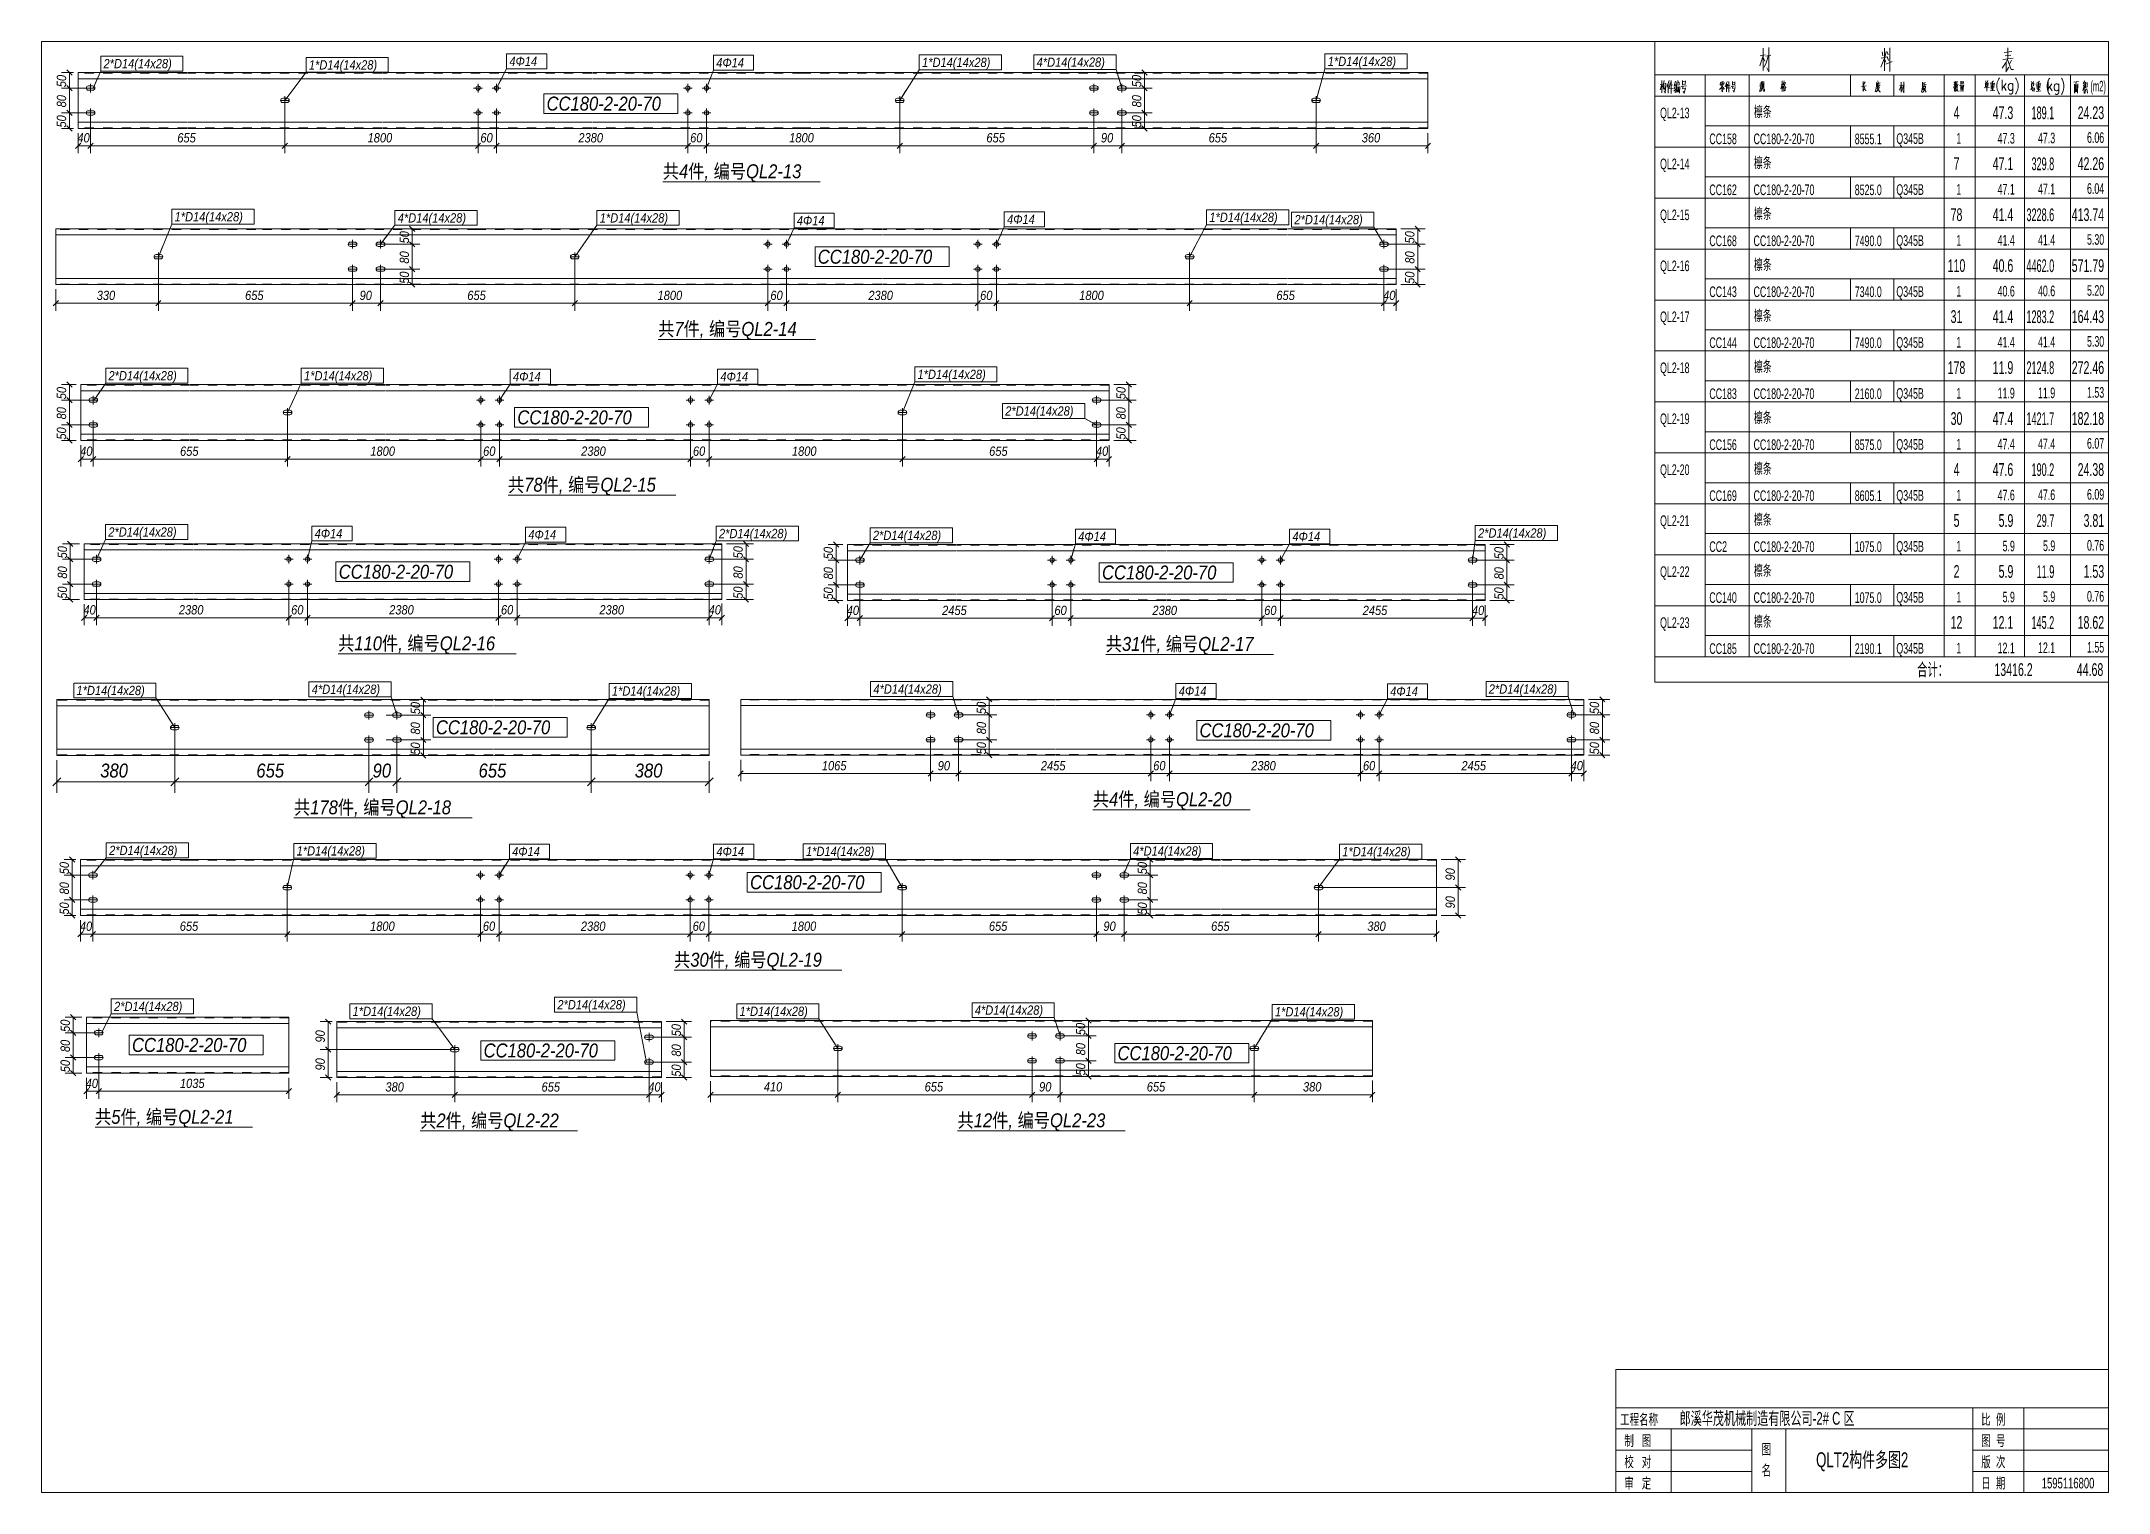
# Model space of a CAD drawing. Header units: millimetres. Extents: x 181 to 4047, y 165 to 2266.
# Drawn here: x 2069.9 to 2513.7, y 628.7 to 940.3 of the extents above; entities that cross this region are included whole.
import ezdxf

# ---------------------------------------------------------------- set-up
doc = ezdxf.new("R2010")
doc.units = ezdxf.units.MM
doc.linetypes.add('XKITLINE00', pattern=[0])
doc.linetypes.add('XKITLINE02', pattern=[4, 2, -2])
for name, color, linetype, lineweight in [('Bolt', 7, 'Continuous', 0), ('BoltMark', 3, 'Continuous', 0), ('DrawingSheet', 5, 'Continuous', 0), ('OtherObjectType', 1, 'Continuous', 0), ('Part', 2, 'Continuous', 0), ('PartMark', 3, 'Continuous', 0), ('Z-DIMENSIONS', 1, 'Continuous', 0)]:
    doc.layers.add(name, color=color, linetype=linetype, lineweight=lineweight)
doc.styles.add('Arial Italic', font='ariali.ttf')
doc.styles.add('宋体', font='arial.ttf')

msp = doc.modelspace()

# ---------------------------------------------------------------- texts
at = {"layer": 'BoltMark', "color": 7, "style": 'Arial Italic', "width": 0.85}
for s, p in [('2*D14(14x28)', (2083.22, 934.5)), ('4Φ14 ', (2170.36, 935.01)), ('4Φ14 ', (2214.77, 934.7)), ('1*D14(14x28)', (2258.96, 934.77)), ('4*D14(14x28)', (2283.55, 934.81)), ('1*D14(14x28)', (2346.06, 934.97)), ('1*D14(14x28)', (2127.31, 934.23)), ('1*D14(14x28)', (2098.48, 901.63)), ('4*D14(14x28)', (2146.39, 901.38)), ('1*D14(14x28)', (2189.76, 901.38)), ('4Φ14 ', (2232.07, 900.81)), ('4Φ14 ', (2277.21, 901.09)), ('1*D14(14x28)', (2320.64, 901.51)), ('2*D14(14x28)', (2338.9, 901.01)), ('2*D14(14x28)', (2084.28, 867.5)), ('1*D14(14x28)', (2126.27, 867.48)), ('4Φ14 ', (2171.13, 867.31)), ('4Φ14 ', (2215.66, 867.31)), ('1*D14(14x28)', (2257.98, 867.79)), ('2*D14(14x28)', (2276.81, 859.92)), ('2*D14(14x28)', (2084.25, 833.94)), ('4Φ14 ', (2128.55, 833.61)), ('4Φ14 ', (2174.43, 833.38)), ('2*D14(14x28)', (2215.35, 833.61)), ('2*D14(14x28)', (2248.4, 833.21)), ('4Φ14 ', (2292.48, 832.98)), ('4Φ14 ', (2338.47, 832.98)), ('2*D14(14x28)', (2378.32, 833.72)), ('1*D14(14x28)', (2077.41, 799.91)), ('4*D14(14x28)', (2127.93, 800.17)), ('1*D14(14x28)', (2192.37, 799.8)), ('4*D14(14x28)', (2248.51, 800.22)), ('4Φ14 ', (2314.07, 799.8)), ('4Φ14 ', (2359.46, 799.74)), ('2*D14(14x28)', (2380.63, 800.22)), ('2*D14(14x28)', (2084.42, 765.57)), ('1*D14(14x28)', (2124.68, 765.48)), ('4Φ14 ', (2170.95, 765.34)), ('4Φ14 ', (2214.8, 765.34)), ('1*D14(14x28)', (2234.03, 765.36)), ('4*D14(14x28)', (2304.28, 765.45)), ('1*D14(14x28)', (2349.18, 765.32)), ('2*D14(14x28)', (2085.48, 732.08)), ('1*D14(14x28)', (2136.7, 731.04)), ('2*D14(14x28)', (2180.66, 732.45)), ('1*D14(14x28)', (2219.77, 731.03)), ('4*D14(14x28)', (2270.28, 731.28)), ('1*D14(14x28)', (2334.72, 730.92))]:
    msp.add_text(s, height=2, dxfattribs=at).set_placement(p)
at = {"layer": 'OtherObjectType', "color": 4, "style": '宋体'}
for s, height, width, p in [('(m2)', 2.28, 0.51, (2509.79, 929.52)), ('4', 2.74, 0.595, (2480.42, 923.59)), ('47.3', 2.736, 0.595, (2488.81, 923.59)), ('24.23', 2.736, 0.595, (2507.05, 923.59)), ('7', 2.74, 0.595, (2480.42, 912.65)), ('47.1', 2.736, 0.595, (2488.81, 912.65)), ('42.26', 2.736, 0.595, (2507.05, 912.65)), ('78', 2.736, 0.595, (2479.78, 901.7)), ('41.4', 2.736, 0.595, (2488.81, 901.7)), ('413.74', 2.736, 0.595, (2505.78, 901.7)), ('110', 2.736, 0.595, (2479.14, 890.76)), ('40.6', 2.736, 0.595, (2488.81, 890.76)), ('571.79', 2.736, 0.595, (2505.78, 890.76)), ('31', 2.736, 0.595, (2479.78, 879.82)), ('41.4', 2.736, 0.595, (2488.81, 879.82)), ('164.43', 2.736, 0.595, (2505.78, 879.82)), ('178', 2.736, 0.595, (2479.14, 868.87)), ('11.9', 2.736, 0.595, (2488.81, 868.87)), ('272.46', 2.736, 0.595, (2505.78, 868.87)), ('30', 2.736, 0.595, (2479.78, 857.93)), ('47.4', 2.736, 0.595, (2488.81, 857.93)), ('182.18', 2.736, 0.595, (2505.78, 857.93)), ('4', 2.74, 0.595, (2480.42, 846.98)), ('47.6', 2.736, 0.595, (2488.81, 846.98)), ('24.38', 2.736, 0.595, (2507.05, 846.98)), ('5', 2.74, 0.595, (2480.42, 836.04)), ('5.9', 2.736, 0.595, (2490.09, 836.04)), ('3.81', 2.736, 0.595, (2508.33, 836.04)), ('2', 2.74, 0.595, (2480.42, 825.1)), ('5.9', 2.736, 0.595, (2490.09, 825.1)), ('1.53', 2.736, 0.595, (2508.33, 825.1)), ('12', 2.736, 0.595, (2479.78, 814.15)), ('12.1', 2.736, 0.595, (2488.81, 814.15)), ('18.62', 2.736, 0.595, (2507.05, 814.15)), ('工程名称', 2.28, 0.6375, (2408.83, 643.27)), ('比  例', 2.28, 0.6375, (2486.35, 643.27)), ('制   图', 2.28, 0.6375, (2409.74, 638.71)), ('图', 2.28, 0.6375, (2439.2, 636.89)), ('图  号', 2.28, 0.6375, (2486.35, 638.71)), ('校   对', 2.28, 0.6375, (2409.74, 634.15)), ('名', 2.28, 0.6375, (2439.2, 632.33)), ('版  次', 2.28, 0.6375, (2486.35, 634.15)), ('审   定', 2.28, 0.6375, (2409.74, 629.59)), ('日  期', 2.28, 0.6375, (2486.35, 629.59))]:
    msp.add_text(s, height=height, dxfattribs=dict(at, width=width)).set_placement(p)
at = {"layer": 'OtherObjectType', "color": 7, "style": '宋体'}
for s, height, width, p in [('QL2-13', 2.28, 0.595, (2417.4, 923.77)), ('檩条', 2.28, 0.595, (2437.56, 924.05)), ('CC158', 2.28, 0.595, (2427.98, 918.21)), ('CC180-2-20-70', 2.28, 0.595, (2437.47, 918.21)), ('8555.1', 2.28, 0.595, (2459.2, 918.2)), ('Q345B', 2.28, 0.595, (2468.13, 918.26)), ('1', 2.28, 0.595, (2481.01, 918.3)), ('47.3', 2.28, 0.595, (2489.87, 918.33)), ('47.3', 2.28, 0.595, (2498.54, 918.39)), ('6.06', 2.28, 0.595, (2509.06, 918.48)), ('QL2-14', 2.28, 0.595, (2417.4, 912.83)), ('檩条', 2.28, 0.595, (2437.56, 913.1)), ('CC162', 2.28, 0.595, (2427.98, 907.27)), ('CC180-2-20-70', 2.28, 0.595, (2437.47, 907.27)), ('8525.0', 2.28, 0.595, (2459.2, 907.26)), ('Q345B', 2.28, 0.595, (2468.13, 907.31)), ('1', 2.28, 0.595, (2481.01, 907.36)), ('47.1', 2.28, 0.595, (2489.87, 907.39)), ('47.1', 2.28, 0.595, (2498.54, 907.45)), ('6.04', 2.28, 0.595, (2509.06, 907.54)), ('QL2-15', 2.28, 0.595, (2417.4, 901.89)), ('檩条', 2.28, 0.595, (2437.56, 902.16)), ('CC168', 2.28, 0.595, (2427.98, 896.32)), ('CC180-2-20-70', 2.28, 0.595, (2437.47, 896.32)), ('7490.0', 2.28, 0.595, (2459.2, 896.31)), ('Q345B', 2.28, 0.595, (2468.13, 896.37)), ('1', 2.28, 0.595, (2481.01, 896.41)), ('41.4', 2.28, 0.595, (2489.87, 896.44)), ('41.4', 2.28, 0.595, (2498.54, 896.51)), ('5.30', 2.28, 0.595, (2509.06, 896.6)), ('QL2-16', 2.28, 0.595, (2417.4, 890.94)), ('檩条', 2.28, 0.595, (2437.56, 891.22)), ('CC143', 2.28, 0.595, (2427.98, 885.38)), ('CC180-2-20-70', 2.28, 0.595, (2437.47, 885.38)), ('7340.0', 2.28, 0.595, (2459.2, 885.37)), ('Q345B', 2.28, 0.595, (2468.13, 885.42)), ('1', 2.28, 0.595, (2481.01, 885.47)), ('40.6', 2.28, 0.595, (2489.87, 885.5)), ('40.6', 2.28, 0.595, (2498.54, 885.56)), ('5.20', 2.28, 0.595, (2509.06, 885.65)), ('QL2-17', 2.28, 0.595, (2417.4, 880)), ('檩条', 2.28, 0.595, (2437.56, 880.27)), ('CC144', 2.28, 0.595, (2427.98, 874.44)), ('CC180-2-20-70', 2.28, 0.595, (2437.47, 874.44)), ('7490.0', 2.28, 0.595, (2459.2, 874.43)), ('Q345B', 2.28, 0.595, (2468.13, 874.48)), ('1', 2.28, 0.595, (2481.01, 874.53)), ('41.4', 2.28, 0.595, (2489.87, 874.55)), ('41.4', 2.28, 0.595, (2498.54, 874.62)), ('5.30', 2.28, 0.595, (2509.06, 874.71)), ('QL2-18', 2.28, 0.595, (2417.4, 869.05)), ('檩条', 2.28, 0.595, (2437.56, 869.33)), ('CC183', 2.28, 0.595, (2427.98, 863.49)), ('CC180-2-20-70', 2.28, 0.595, (2437.47, 863.49)), ('2160.0', 2.28, 0.595, (2459.2, 863.48)), ('Q345B', 2.28, 0.595, (2468.13, 863.54)), ('1', 2.28, 0.595, (2481.01, 863.58)), ('11.9', 2.28, 0.595, (2489.87, 863.61)), ('11.9', 2.28, 0.595, (2498.54, 863.67)), ('1.53', 2.28, 0.595, (2509.06, 863.76)), ('QL2-19', 2.28, 0.595, (2417.4, 858.11)), ('檩条', 2.28, 0.595, (2437.56, 858.38)), ('CC156', 2.28, 0.595, (2427.98, 852.55)), ('CC180-2-20-70', 2.28, 0.595, (2437.47, 852.55)), ('8575.0', 2.28, 0.595, (2459.2, 852.54)), ('Q345B', 2.28, 0.595, (2468.13, 852.59)), ('1', 2.28, 0.595, (2481.01, 852.64)), ('47.4', 2.28, 0.595, (2489.87, 852.67)), ('47.4', 2.28, 0.595, (2498.54, 852.73)), ('6.07', 2.28, 0.595, (2509.06, 852.82)), ('QL2-20', 2.28, 0.595, (2417.4, 847.17)), ('檩条', 2.28, 0.595, (2437.56, 847.44)), ('CC169', 2.28, 0.595, (2427.98, 841.6)), ('CC180-2-20-70', 2.28, 0.595, (2437.47, 841.6)), ('8605.1', 2.28, 0.595, (2459.2, 841.59)), ('Q345B', 2.28, 0.595, (2468.13, 841.65)), ('1', 2.28, 0.595, (2481.01, 841.69)), ('47.6', 2.28, 0.595, (2489.87, 841.72)), ('47.6', 2.28, 0.595, (2498.54, 841.79)), ('6.09', 2.28, 0.595, (2509.06, 841.88)), ('檩条', 2.28, 0.595, (2437.56, 836.5)), ('QL2-21', 2.28, 0.595, (2417.4, 836.22)), ('CC2', 2.28, 0.595, (2427.98, 830.66)), ('CC180-2-20-70', 2.28, 0.595, (2437.47, 830.66)), ('1075.0', 2.28, 0.595, (2459.2, 830.65)), ('Q345B', 2.28, 0.595, (2468.13, 830.7)), ('1', 2.28, 0.595, (2481.01, 830.75)), ('5.9', 2.28, 0.595, (2490.94, 830.78)), ('5.9', 2.28, 0.595, (2499.61, 830.84)), ('0.76', 2.28, 0.595, (2509.06, 830.93)), ('QL2-22', 2.28, 0.595, (2417.4, 825.28)), ('檩条', 2.28, 0.595, (2437.56, 825.55)), ('CC140', 2.28, 0.595, (2427.98, 819.72)), ('CC180-2-20-70', 2.28, 0.595, (2437.47, 819.72)), ('1075.0', 2.28, 0.595, (2459.2, 819.71)), ('Q345B', 2.28, 0.595, (2468.13, 819.76)), ('1', 2.28, 0.595, (2481.01, 819.81)), ('5.9', 2.28, 0.595, (2490.94, 819.83)), ('5.9', 2.28, 0.595, (2499.61, 819.9)), ('0.76', 2.28, 0.595, (2509.06, 819.99)), ('檩条', 2.28, 0.595, (2437.56, 814.61)), ('QL2-23', 2.28, 0.595, (2417.4, 814.33)), ('CC185', 2.28, 0.595, (2427.98, 808.77)), ('CC180-2-20-70', 2.28, 0.595, (2437.47, 808.77)), ('2190.1', 2.28, 0.595, (2459.2, 808.76)), ('Q345B', 2.28, 0.595, (2468.13, 808.82)), ('1', 2.28, 0.595, (2481.01, 808.86)), ('12.1', 2.28, 0.595, (2489.87, 808.89)), ('12.1', 2.28, 0.595, (2498.54, 808.95)), ('1.55', 2.28, 0.595, (2509.06, 809.04)), ('合计：', 2.736, 0.595, (2472.58, 804.03)), ('郎溪华茂机械制造有限公司-2# C 区', 2.736, 0.6375, (2421.6, 643.27)), ('QLT2构件多图2', 3.192, 0.6375, (2450.9, 634.15)), ('1595116800', 2.28, 0.6375, (2499.35, 629.59))]:
    msp.add_text(s, height=height, dxfattribs=dict(at, width=width)).set_placement(p)
at = {"layer": 'OtherObjectType', "color": 6}
for s, height, style, width, p in [('189.1', 2.736, '宋体', 0.51, (2497.15, 923.57)), ('共4件, 编号QL2-13', 3, 'Arial Italic', 0.85, (2203.29, 910.88)), ('329.8', 2.736, '宋体', 0.51, (2497.15, 912.62)), ('3228.6', 2.736, '宋体', 0.51, (2496.06, 901.68)), ('4462.0', 2.736, '宋体', 0.51, (2496.06, 890.74)), ('共7件, 编号QL2-14', 3, 'Arial Italic', 0.85, (2202.29, 877.04)), ('1283.2', 2.736, '宋体', 0.51, (2496.06, 879.79)), ('2124.8', 2.736, '宋体', 0.51, (2496.06, 868.85)), ('1421.7', 2.736, '宋体', 0.51, (2496.06, 857.9)), ('190.2', 2.736, '宋体', 0.51, (2497.15, 846.96)), ('共78件, 编号QL2-15', 3, 'Arial Italic', 0.85, (2170.06, 843.59)), ('29.7', 2.736, '宋体', 0.51, (2498.25, 836.02)), ('11.9', 2.736, '宋体', 0.51, (2498.25, 825.07)), ('145.2', 2.736, '宋体', 0.51, (2497.15, 814.13)), ('共110件, 编号QL2-16', 3, 'Arial Italic', 0.85, (2133.58, 809.53)), ('共31件, 编号QL2-17', 3, 'Arial Italic', 0.85, (2298.39, 809.41)), ('13416.2', 2.736, '宋体', 0.595, (2489.18, 804.03)), ('44.68', 2.736, '宋体', 0.595, (2506.87, 804.03)), ('共178件, 编号QL2-18', 3, 'Arial Italic', 0.85, (2124.11, 774.32)), ('共4件, 编号QL2-20', 3, 'Arial Italic', 0.85, (2295.61, 776.06)), ('共30件, 编号QL2-19', 3, 'Arial Italic', 0.85, (2205.71, 741.6)), ('共5件, 编号QL2-21', 3, 'Arial Italic', 0.85, (2081.4, 707.87)), ('共2件, 编号QL2-22', 3, 'Arial Italic', 0.85, (2151.21, 707.09)), ('共12件, 编号QL2-23', 3, 'Arial Italic', 0.85, (2266.57, 707.12))]:
    msp.add_text(s, height=height, dxfattribs=dict(at, style=style, width=width)).set_placement(p)
at = {"layer": 'PartMark', "color": 7, "style": 'Arial Italic', "width": 0.85}
for p in [(2178.34, 925.41), (2236.57, 892.54), (2172.07, 858.05), (2133.72, 824.91), (2297.59, 824.74), (2154.58, 791.5), (2318.52, 790.85), (2222.03, 758.23), (2089.34, 723.3), (2164.82, 722.12), (2300.92, 721.53)]:
    msp.add_text('CC180-2-20-70', height=3, dxfattribs=at).set_placement(p)
at = {"layer": 'Z-DIMENSIONS', "color": 3, "style": 'Arial Italic', "width": 0.85}
for s, p in [('50', (2075.19, 930.44)), ('50', (2306.03, 930.44)), ('80', (2075.19, 926.11)), ('80', (2306.03, 926.11)), ('50', (2075.19, 921.78)), ('50', (2306.03, 921.78)), ('50', (2148.81, 896.89)), ('50', (2364.67, 896.89)), ('80', (2148.81, 892.56)), ('80', (2364.67, 892.56)), ('50', (2148.81, 888.22)), ('50', (2364.67, 888.22)), ('50', (2075.19, 863.44)), ('50', (2302.65, 863.44)), ('80', (2075.19, 859.11)), ('80', (2302.65, 859.11)), ('50', (2075.19, 854.77)), ('50', (2302.65, 854.77)), ('50', (2075.39, 829.26)), ('50', (2220.46, 829.26)), ('50', (2239.83, 829.09)), ('50', (2383.81, 829.09)), ('80', (2075.39, 824.93)), ('80', (2220.46, 824.93)), ('80', (2239.83, 824.76)), ('80', (2383.81, 824.76)), ('50', (2075.39, 820.6)), ('50', (2220.46, 820.6)), ('50', (2239.83, 820.42)), ('50', (2383.81, 820.42)), ('50', (2151.18, 795.8)), ('50', (2272.69, 795.85)), ('50', (2404.31, 795.85)), ('80', (2151.18, 791.46)), ('80', (2272.69, 791.52)), ('80', (2404.31, 791.52)), ('50', (2151.18, 787.13)), ('50', (2272.69, 787.19)), ('50', (2404.31, 787.19)), ('50', (2075.79, 761.45)), ('50', (2307.25, 761.45)), ('80', (2075.79, 757.12)), ('80', (2307.25, 757.12)), ('90', (2373.34, 760.12)), ('50', (2075.79, 752.78)), ('50', (2307.25, 752.78)), ('90', (2373.34, 754.12)), ('50', (2075.99, 727.6)), ('90', (2130.73, 725.32)), ('50', (2207.18, 726.66)), ('50', (2294, 726.91)), ('80', (2075.99, 723.27)), ('80', (2207.18, 722.32)), ('80', (2294, 722.58)), ('50', (2075.99, 718.94)), ('90', (2130.73, 719.32)), ('50', (2207.18, 717.99)), ('50', (2294, 718.24))]:
    msp.add_text(s, height=2, rotation=90.0002, dxfattribs=at).set_placement(p)
for s, height, p in [('40', 2, (2077.61, 918.58)), ('655', 2, (2099.06, 918.58)), ('1800', 2, (2139.92, 918.58)), ('60', 2, (2164.13, 918.58)), ('2380', 2, (2185.17, 918.58)), ('60', 2, (2209.17, 918.58)), ('1800', 2, (2230.43, 918.58)), ('655', 2, (2272.77, 918.58)), ('90', 2, (2297.36, 918.58)), ('655', 2, (2320.48, 918.58)), ('360', 2, (2353.35, 918.58)), ('330', 2, (2081.76, 884.74)), ('655', 2, (2113.61, 884.74)), ('90', 2, (2138.2, 884.74)), ('655', 2, (2161.32, 884.74)), ('1800', 2, (2202.17, 884.74)), ('60', 2, (2226.39, 884.74)), ('2380', 2, (2247.42, 884.74)), ('60', 2, (2271.42, 884.74)), ('1800', 2, (2292.69, 884.74)), ('655', 2, (2335.02, 884.74)), ('40', 2, (2357.94, 884.74)), ('40', 2, (2078.2, 851.29)), ('655', 2, (2099.65, 851.29)), ('1800', 2, (2140.51, 851.29)), ('60', 2, (2164.72, 851.29)), ('2380', 2, (2185.76, 851.29)), ('60', 2, (2209.76, 851.29)), ('1800', 2, (2231.02, 851.29)), ('655', 2, (2273.36, 851.29)), ('40', 2, (2296.28, 851.29)), ('40', 2, (2078.91, 817.23)), ('2380', 2, (2099.39, 817.23)), ('60', 2, (2123.5, 817.23)), ('2380', 2, (2144.54, 817.23)), ('60', 2, (2168.54, 817.23)), ('2380', 2, (2189.68, 817.23)), ('40', 2, (2213.13, 817.23)), ('40', 2, (2242.78, 817.11)), ('2455', 2, (2263.26, 817.11)), ('60', 2, (2287.37, 817.11)), ('2380', 2, (2308.41, 817.11)), ('60', 2, (2332.41, 817.11)), ('2455', 2, (2353.55, 817.11)), ('40', 2, (2377, 817.11)), ('1065', 2, (2237.44, 783.76)), ('90', 2, (2262.32, 783.76)), ('2455', 2, (2284.46, 783.76)), ('60', 2, (2308.58, 783.76)), ('2380', 2, (2329.61, 783.76)), ('60', 2, (2353.61, 783.76)), ('2455', 2, (2374.75, 783.76)), ('40', 2, (2398.2, 783.76)), ('380', 3, (2082.52, 782.22)), ('655', 3, (2116.03, 782.22)), ('90', 3, (2140.99, 782.22)), ('655', 3, (2163.74, 782.22)), ('380', 3, (2197.27, 782.22)), ('40', 2, (2078.14, 749.3)), ('655', 2, (2099.59, 749.3)), ('1800', 2, (2140.45, 749.3)), ('60', 2, (2164.66, 749.3)), ('2380', 2, (2185.7, 749.3)), ('60', 2, (2209.7, 749.3)), ('1800', 2, (2230.96, 749.3)), ('655', 2, (2273.3, 749.3)), ('90', 2, (2297.89, 749.3)), ('655', 2, (2321.01, 749.3)), ('380', 2, (2354.54, 749.3)), ('40', 2, (2079.39, 715.57)), ('1035', 2, (2099.63, 715.57)), ('380', 2, (2143.74, 714.79)), ('655', 2, (2177.26, 714.79)), ('40', 2, (2200.18, 714.79)), ('410', 2, (2224.98, 714.82)), ('655', 2, (2259.5, 714.82)), ('90', 2, (2284.08, 714.82)), ('655', 2, (2307.2, 714.82)), ('380', 2, (2340.73, 714.82))]:
    msp.add_text(s, height=height, dxfattribs=at).set_placement(p)

# ---------------------------------------------------------------- linework, layer by layer
at = {"layer": 'Bolt', "color": 3, "linetype": 'XKITLINE00', "lineweight": 0}
for p, q in [((2079.53, 930.44), (2079.49, 930.26)), ((2079.49, 930.26), (2079.49, 930.26)), ((2079.49, 930.26), (2079.53, 930.08)), ((2081.36, 930.26), (2079.49, 930.26)), ((2079.63, 930.59), (2079.53, 930.44)), ((2079.53, 930.08), (2079.63, 929.93)), ((2079.78, 930.69), (2079.63, 930.59)), ((2079.63, 929.93), (2079.78, 929.83)), ((2079.96, 930.73), (2079.78, 930.69)), ((2079.78, 929.83), (2079.96, 929.79)), ((2080.89, 930.73), (2079.96, 930.73)), ((2079.96, 929.79), (2080.89, 929.79)), ((2080.43, 931.19), (2080.43, 929.33)), ((2081.07, 930.69), (2080.89, 930.73)), ((2080.89, 929.79), (2081.07, 929.83)), ((2081.22, 930.59), (2081.07, 930.69)), ((2081.07, 929.83), (2081.22, 929.93)), ((2081.32, 930.44), (2081.22, 930.59)), ((2081.22, 929.93), (2081.32, 930.08)), ((2081.36, 930.26), (2081.32, 930.44)), ((2081.32, 930.08), (2081.36, 930.26)), ((2081.36, 930.26), (2081.36, 930.26)), ((2121.25, 927.77), (2121.22, 927.59)), ((2121.36, 927.92), (2121.25, 927.77)), ((2121.51, 928.02), (2121.36, 927.92)), ((2121.69, 928.06), (2121.51, 928.02)), ((2122.62, 928.06), (2121.69, 928.06)), ((2122.15, 928.53), (2122.15, 926.66)), ((2122.8, 928.02), (2122.62, 928.06)), ((2122.95, 927.92), (2122.8, 928.02)), ((2123.05, 927.77), (2122.95, 927.92)), ((2123.09, 927.59), (2123.05, 927.77)), ((2164.55, 930.26), (2162.68, 930.26)), ((2163.62, 929.33), (2163.62, 931.19)), ((2168.55, 930.26), (2166.68, 930.26)), ((2167.62, 929.33), (2167.62, 931.19)), ((2209.58, 930.26), (2207.72, 930.26)), ((2208.65, 929.33), (2208.65, 931.19)), ((2213.58, 930.26), (2211.72, 930.26)), ((2212.65, 929.33), (2212.65, 931.19)), ((2253.25, 927.77), (2253.22, 927.59)), ((2253.35, 927.92), (2253.25, 927.77)), ((2253.5, 928.02), (2253.35, 927.92)), ((2253.68, 928.06), (2253.5, 928.02)), ((2254.62, 928.06), (2253.68, 928.06)), ((2254.15, 928.53), (2254.15, 926.66)), ((2254.8, 928.02), (2254.62, 928.06)), ((2254.95, 927.92), (2254.8, 928.02)), ((2255.05, 927.77), (2254.95, 927.92)), ((2255.08, 927.59), (2255.05, 927.77)), ((2294.94, 930.44), (2294.91, 930.26)), ((2294.91, 930.26), (2294.91, 930.26)), ((2294.91, 930.26), (2294.94, 930.08)), ((2296.77, 930.26), (2294.91, 930.26)), ((2295.04, 930.59), (2294.94, 930.44)), ((2294.94, 930.08), (2295.04, 929.93)), ((2295.2, 930.69), (2295.04, 930.59)), ((2295.04, 929.93), (2295.2, 929.83)), ((2295.37, 930.73), (2295.2, 930.69)), ((2295.2, 929.83), (2295.37, 929.79)), ((2296.31, 930.73), (2295.37, 930.73)), ((2295.37, 929.79), (2296.31, 929.79)), ((2295.84, 931.19), (2295.84, 929.33)), ((2296.49, 930.69), (2296.31, 930.73)), ((2296.31, 929.79), (2296.49, 929.83)), ((2296.64, 930.59), (2296.49, 930.69)), ((2296.49, 929.83), (2296.64, 929.93)), ((2296.74, 930.44), (2296.64, 930.59)), ((2296.64, 929.93), (2296.74, 930.08)), ((2296.77, 930.26), (2296.74, 930.44)), ((2296.74, 930.08), (2296.77, 930.26)), ((2296.77, 930.26), (2296.77, 930.26)), ((2300.94, 930.44), (2300.91, 930.26)), ((2300.91, 930.26), (2300.91, 930.26)), ((2300.91, 930.26), (2300.94, 930.08)), ((2302.77, 930.26), (2300.91, 930.26)), ((2301.04, 930.59), (2300.94, 930.44)), ((2300.94, 930.08), (2301.04, 929.93)), ((2301.2, 930.69), (2301.04, 930.59)), ((2301.04, 929.93), (2301.2, 929.83)), ((2301.37, 930.73), (2301.2, 930.69)), ((2301.2, 929.83), (2301.37, 929.79)), ((2302.31, 930.73), (2301.37, 930.73)), ((2301.37, 929.79), (2302.31, 929.79)), ((2301.84, 931.19), (2301.84, 929.33)), ((2302.49, 930.69), (2302.31, 930.73)), ((2302.31, 929.79), (2302.49, 929.83)), ((2302.64, 930.59), (2302.49, 930.69)), ((2302.49, 929.83), (2302.64, 929.93)), ((2302.74, 930.44), (2302.64, 930.59)), ((2302.64, 929.93), (2302.74, 930.08)), ((2302.77, 930.26), (2302.74, 930.44)), ((2302.74, 930.08), (2302.77, 930.26)), ((2302.77, 930.26), (2302.77, 930.26)), ((2342.67, 927.77), (2342.63, 927.59)), ((2342.77, 927.92), (2342.67, 927.77)), ((2342.92, 928.02), (2342.77, 927.92)), ((2343.1, 928.06), (2342.92, 928.02)), ((2344.03, 928.06), (2343.1, 928.06)), ((2343.57, 928.53), (2343.57, 926.66)), ((2344.21, 928.02), (2344.03, 928.06)), ((2344.36, 927.92), (2344.21, 928.02)), ((2344.46, 927.77), (2344.36, 927.92)), ((2344.5, 927.59), (2344.46, 927.77)), ((2079.53, 925.1), (2079.49, 924.93)), ((2079.49, 924.93), (2079.49, 924.93)), ((2079.49, 924.93), (2079.53, 924.75)), ((2081.36, 924.93), (2079.49, 924.93)), ((2079.63, 925.26), (2079.53, 925.1)), ((2079.53, 924.75), (2079.63, 924.6)), ((2079.78, 925.36), (2079.63, 925.26)), ((2079.63, 924.6), (2079.78, 924.5)), ((2079.96, 925.39), (2079.78, 925.36)), ((2079.78, 924.5), (2079.96, 924.46)), ((2080.89, 925.39), (2079.96, 925.39)), ((2079.96, 924.46), (2080.89, 924.46)), ((2080.43, 925.86), (2080.43, 923.99)), ((2081.07, 925.36), (2080.89, 925.39)), ((2080.89, 924.46), (2081.07, 924.5)), ((2081.22, 925.26), (2081.07, 925.36)), ((2081.07, 924.5), (2081.22, 924.6)), ((2081.32, 925.1), (2081.22, 925.26)), ((2081.22, 924.6), (2081.32, 924.75)), ((2081.36, 924.93), (2081.32, 925.1)), ((2081.32, 924.75), (2081.36, 924.93)), ((2081.36, 924.93), (2081.36, 924.93)), ((2121.22, 927.59), (2121.22, 927.59)), ((2121.22, 927.59), (2121.25, 927.41)), ((2123.09, 927.59), (2121.22, 927.59)), ((2121.25, 927.41), (2121.36, 927.26)), ((2121.36, 927.26), (2121.51, 927.16)), ((2121.51, 927.16), (2121.69, 927.13)), ((2121.69, 927.13), (2122.62, 927.13)), ((2122.62, 927.13), (2122.8, 927.16)), ((2122.8, 927.16), (2122.95, 927.26)), ((2122.95, 927.26), (2123.05, 927.41)), ((2123.05, 927.41), (2123.09, 927.59)), ((2123.09, 927.59), (2123.09, 927.59)), ((2164.55, 924.93), (2162.68, 924.93)), ((2163.62, 923.99), (2163.62, 925.86)), ((2168.55, 924.93), (2166.68, 924.93)), ((2167.62, 923.99), (2167.62, 925.86)), ((2209.58, 924.93), (2207.72, 924.93)), ((2208.65, 923.99), (2208.65, 925.86)), ((2213.58, 924.93), (2211.72, 924.93)), ((2212.65, 923.99), (2212.65, 925.86)), ((2253.22, 927.59), (2253.22, 927.59)), ((2253.22, 927.59), (2253.25, 927.41)), ((2255.08, 927.59), (2253.22, 927.59)), ((2253.25, 927.41), (2253.35, 927.26)), ((2253.35, 927.26), (2253.5, 927.16)), ((2253.5, 927.16), (2253.68, 927.13)), ((2253.68, 927.13), (2254.62, 927.13)), ((2254.62, 927.13), (2254.8, 927.16)), ((2254.8, 927.16), (2254.95, 927.26)), ((2254.95, 927.26), (2255.05, 927.41)), ((2255.05, 927.41), (2255.08, 927.59)), ((2255.08, 927.59), (2255.08, 927.59)), ((2294.94, 925.1), (2294.91, 924.93)), ((2294.91, 924.93), (2294.91, 924.93)), ((2294.91, 924.93), (2294.94, 924.75)), ((2296.77, 924.93), (2294.91, 924.93)), ((2295.04, 925.26), (2294.94, 925.1)), ((2294.94, 924.75), (2295.04, 924.6)), ((2295.2, 925.36), (2295.04, 925.26)), ((2295.04, 924.6), (2295.2, 924.5)), ((2295.37, 925.39), (2295.2, 925.36)), ((2295.2, 924.5), (2295.37, 924.46)), ((2296.31, 925.39), (2295.37, 925.39)), ((2295.37, 924.46), (2296.31, 924.46)), ((2295.84, 925.86), (2295.84, 923.99)), ((2296.49, 925.36), (2296.31, 925.39)), ((2296.31, 924.46), (2296.49, 924.5)), ((2296.64, 925.26), (2296.49, 925.36)), ((2296.49, 924.5), (2296.64, 924.6)), ((2296.74, 925.1), (2296.64, 925.26)), ((2296.64, 924.6), (2296.74, 924.75)), ((2296.77, 924.93), (2296.74, 925.1)), ((2296.74, 924.75), (2296.77, 924.93)), ((2296.77, 924.93), (2296.77, 924.93)), ((2300.94, 925.1), (2300.91, 924.93)), ((2300.91, 924.93), (2300.91, 924.93)), ((2300.91, 924.93), (2300.94, 924.75)), ((2302.77, 924.93), (2300.91, 924.93)), ((2301.04, 925.26), (2300.94, 925.1)), ((2300.94, 924.75), (2301.04, 924.6)), ((2301.2, 925.36), (2301.04, 925.26)), ((2301.04, 924.6), (2301.2, 924.5)), ((2301.37, 925.39), (2301.2, 925.36)), ((2301.2, 924.5), (2301.37, 924.46)), ((2302.31, 925.39), (2301.37, 925.39)), ((2301.37, 924.46), (2302.31, 924.46)), ((2301.84, 925.86), (2301.84, 923.99)), ((2302.49, 925.36), (2302.31, 925.39)), ((2302.31, 924.46), (2302.49, 924.5)), ((2302.64, 925.26), (2302.49, 925.36)), ((2302.49, 924.5), (2302.64, 924.6)), ((2302.74, 925.1), (2302.64, 925.26)), ((2302.64, 924.6), (2302.74, 924.75)), ((2302.77, 924.93), (2302.74, 925.1)), ((2302.74, 924.75), (2302.77, 924.93)), ((2302.77, 924.93), (2302.77, 924.93)), ((2342.63, 927.59), (2342.63, 927.59)), ((2342.63, 927.59), (2342.67, 927.41)), ((2344.5, 927.59), (2342.63, 927.59)), ((2342.67, 927.41), (2342.77, 927.26)), ((2342.77, 927.26), (2342.92, 927.16)), ((2342.92, 927.16), (2343.1, 927.13)), ((2343.1, 927.13), (2344.03, 927.13)), ((2344.03, 927.13), (2344.21, 927.16)), ((2344.21, 927.16), (2344.36, 927.26)), ((2344.36, 927.26), (2344.46, 927.41)), ((2344.46, 927.41), (2344.5, 927.59)), ((2344.5, 927.59), (2344.5, 927.59)), ((2135.78, 896.89), (2135.75, 896.71)), ((2135.75, 896.71), (2135.75, 896.71)), ((2135.75, 896.71), (2135.78, 896.53)), ((2137.61, 896.71), (2135.75, 896.71)), ((2135.88, 897.04), (2135.78, 896.89)), ((2136.03, 897.14), (2135.88, 897.04)), ((2136.21, 897.17), (2136.03, 897.14)), ((2137.15, 897.17), (2136.21, 897.17)), ((2136.68, 897.64), (2136.68, 895.77)), ((2137.33, 897.14), (2137.15, 897.17)), ((2137.48, 897.04), (2137.33, 897.14)), ((2137.58, 896.89), (2137.48, 897.04)), ((2137.61, 896.71), (2137.58, 896.89)), ((2137.58, 896.53), (2137.61, 896.71)), ((2137.61, 896.71), (2137.61, 896.71)), ((2141.78, 896.89), (2141.75, 896.71)), ((2141.75, 896.71), (2141.75, 896.71)), ((2141.75, 896.71), (2141.78, 896.53)), ((2143.61, 896.71), (2141.75, 896.71)), ((2141.88, 897.04), (2141.78, 896.89)), ((2142.03, 897.14), (2141.88, 897.04)), ((2142.21, 897.17), (2142.03, 897.14)), ((2143.15, 897.17), (2142.21, 897.17)), ((2142.68, 897.64), (2142.68, 895.77)), ((2143.33, 897.14), (2143.15, 897.17)), ((2143.48, 897.04), (2143.33, 897.14)), ((2143.58, 896.89), (2143.48, 897.04)), ((2143.61, 896.71), (2143.58, 896.89)), ((2143.58, 896.53), (2143.61, 896.71)), ((2143.61, 896.71), (2143.61, 896.71)), ((2224.94, 896.71), (2226.8, 896.71)), ((2225.87, 895.77), (2225.87, 897.64)), ((2228.94, 896.71), (2230.8, 896.71)), ((2229.87, 895.77), (2229.87, 897.64)), ((2269.97, 896.71), (2271.84, 896.71)), ((2270.9, 895.77), (2270.9, 897.64)), ((2273.97, 896.71), (2275.84, 896.71)), ((2274.9, 895.77), (2274.9, 897.64)), ((2357.2, 896.89), (2357.16, 896.71)), ((2357.16, 896.71), (2357.16, 896.71)), ((2357.16, 896.71), (2357.2, 896.53)), ((2359.03, 896.71), (2357.16, 896.71)), ((2357.3, 897.04), (2357.2, 896.89)), ((2357.45, 897.14), (2357.3, 897.04)), ((2357.63, 897.17), (2357.45, 897.14)), ((2358.56, 897.17), (2357.63, 897.17)), ((2358.09, 897.64), (2358.09, 895.77)), ((2358.74, 897.14), (2358.56, 897.17)), ((2358.89, 897.04), (2358.74, 897.14)), ((2358.99, 896.89), (2358.89, 897.04)), ((2359.03, 896.71), (2358.99, 896.89)), ((2358.99, 896.53), (2359.03, 896.71)), ((2359.03, 896.71), (2359.03, 896.71)), ((2094.09, 894.22), (2094.06, 894.04)), ((2094.06, 894.04), (2094.06, 894.04)), ((2094.06, 894.04), (2094.09, 893.86)), ((2095.92, 894.04), (2094.06, 894.04)), ((2094.19, 894.37), (2094.09, 894.22)), ((2094.09, 893.86), (2094.19, 893.71)), ((2094.34, 894.47), (2094.19, 894.37)), ((2094.19, 893.71), (2094.34, 893.61)), ((2094.52, 894.51), (2094.34, 894.47)), ((2094.34, 893.61), (2094.52, 893.57)), ((2095.46, 894.51), (2094.52, 894.51)), ((2094.52, 893.57), (2095.46, 893.57)), ((2094.99, 894.97), (2094.99, 893.11)), ((2095.63, 894.47), (2095.46, 894.51)), ((2095.46, 893.57), (2095.63, 893.61)), ((2095.79, 894.37), (2095.63, 894.47)), ((2095.63, 893.61), (2095.79, 893.71)), ((2095.89, 894.22), (2095.79, 894.37)), ((2095.79, 893.71), (2095.89, 893.86)), ((2095.92, 894.04), (2095.89, 894.22)), ((2095.89, 893.86), (2095.92, 894.04)), ((2095.92, 894.04), (2095.92, 894.04)), ((2135.78, 896.53), (2135.88, 896.38)), ((2135.88, 896.38), (2136.03, 896.28)), ((2136.03, 896.28), (2136.21, 896.24)), ((2136.21, 896.24), (2137.15, 896.24)), ((2136.68, 892.31), (2136.68, 890.44)), ((2137.15, 896.24), (2137.33, 896.28)), ((2137.33, 896.28), (2137.48, 896.38)), ((2137.48, 896.38), (2137.58, 896.53)), ((2141.78, 896.53), (2141.88, 896.38)), ((2141.88, 896.38), (2142.03, 896.28)), ((2142.03, 896.28), (2142.21, 896.24)), ((2142.21, 896.24), (2143.15, 896.24)), ((2142.68, 892.31), (2142.68, 890.44)), ((2143.15, 896.24), (2143.33, 896.28)), ((2143.33, 896.28), (2143.48, 896.38)), ((2143.48, 896.38), (2143.58, 896.53)), ((2183.51, 894.22), (2183.47, 894.04)), ((2183.47, 894.04), (2183.47, 894.04)), ((2183.47, 894.04), (2183.51, 893.86)), ((2185.34, 894.04), (2183.47, 894.04)), ((2183.61, 894.37), (2183.51, 894.22)), ((2183.51, 893.86), (2183.61, 893.71)), ((2183.76, 894.47), (2183.61, 894.37)), ((2183.61, 893.71), (2183.76, 893.61)), ((2183.94, 894.51), (2183.76, 894.47)), ((2183.76, 893.61), (2183.94, 893.57)), ((2184.87, 894.51), (2183.94, 894.51)), ((2183.94, 893.57), (2184.87, 893.57)), ((2184.41, 894.97), (2184.41, 893.11)), ((2185.05, 894.47), (2184.87, 894.51)), ((2184.87, 893.57), (2185.05, 893.61)), ((2185.2, 894.37), (2185.05, 894.47)), ((2185.05, 893.61), (2185.2, 893.71)), ((2185.3, 894.22), (2185.2, 894.37)), ((2185.2, 893.71), (2185.3, 893.86)), ((2185.34, 894.04), (2185.3, 894.22)), ((2185.3, 893.86), (2185.34, 894.04)), ((2185.34, 894.04), (2185.34, 894.04)), ((2225.87, 890.44), (2225.87, 892.31)), ((2229.87, 890.44), (2229.87, 892.31)), ((2270.9, 890.44), (2270.9, 892.31)), ((2274.9, 890.44), (2274.9, 892.31)), ((2315.51, 894.22), (2315.47, 894.04)), ((2315.47, 894.04), (2315.47, 894.04)), ((2315.47, 894.04), (2315.51, 893.86)), ((2317.34, 894.04), (2315.47, 894.04)), ((2315.61, 894.37), (2315.51, 894.22)), ((2315.51, 893.86), (2315.61, 893.71)), ((2315.76, 894.47), (2315.61, 894.37)), ((2315.61, 893.71), (2315.76, 893.61)), ((2315.94, 894.51), (2315.76, 894.47)), ((2315.76, 893.61), (2315.94, 893.57)), ((2316.87, 894.51), (2315.94, 894.51)), ((2315.94, 893.57), (2316.87, 893.57)), ((2316.4, 894.97), (2316.4, 893.11)), ((2317.05, 894.47), (2316.87, 894.51)), ((2316.87, 893.57), (2317.05, 893.61)), ((2317.2, 894.37), (2317.05, 894.47)), ((2317.05, 893.61), (2317.2, 893.71)), ((2317.3, 894.22), (2317.2, 894.37)), ((2317.2, 893.71), (2317.3, 893.86)), ((2317.34, 894.04), (2317.3, 894.22)), ((2317.3, 893.86), (2317.34, 894.04)), ((2317.34, 894.04), (2317.34, 894.04)), ((2357.2, 896.53), (2357.3, 896.38)), ((2357.3, 896.38), (2357.45, 896.28)), ((2357.45, 896.28), (2357.63, 896.24)), ((2357.63, 896.24), (2358.56, 896.24)), ((2358.09, 892.31), (2358.09, 890.44)), ((2358.56, 896.24), (2358.74, 896.28)), ((2358.74, 896.28), (2358.89, 896.38)), ((2358.89, 896.38), (2358.99, 896.53)), ((2135.78, 891.55), (2135.75, 891.37)), ((2135.75, 891.37), (2135.75, 891.37)), ((2135.75, 891.37), (2135.78, 891.19)), ((2137.61, 891.37), (2135.75, 891.37)), ((2135.88, 891.7), (2135.78, 891.55)), ((2135.78, 891.19), (2135.88, 891.04)), ((2136.03, 891.8), (2135.88, 891.7)), ((2135.88, 891.04), (2136.03, 890.94)), ((2136.21, 891.84), (2136.03, 891.8)), ((2136.03, 890.94), (2136.21, 890.91)), ((2137.15, 891.84), (2136.21, 891.84)), ((2136.21, 890.91), (2137.15, 890.91)), ((2137.33, 891.8), (2137.15, 891.84)), ((2137.15, 890.91), (2137.33, 890.94)), ((2137.48, 891.7), (2137.33, 891.8)), ((2137.33, 890.94), (2137.48, 891.04)), ((2137.58, 891.55), (2137.48, 891.7)), ((2137.48, 891.04), (2137.58, 891.19)), ((2137.61, 891.37), (2137.58, 891.55)), ((2137.58, 891.19), (2137.61, 891.37)), ((2137.61, 891.37), (2137.61, 891.37)), ((2141.78, 891.55), (2141.75, 891.37)), ((2141.75, 891.37), (2141.75, 891.37)), ((2141.75, 891.37), (2141.78, 891.19)), ((2143.61, 891.37), (2141.75, 891.37)), ((2141.88, 891.7), (2141.78, 891.55)), ((2141.78, 891.19), (2141.88, 891.04)), ((2142.03, 891.8), (2141.88, 891.7)), ((2141.88, 891.04), (2142.03, 890.94)), ((2142.21, 891.84), (2142.03, 891.8)), ((2142.03, 890.94), (2142.21, 890.91)), ((2143.15, 891.84), (2142.21, 891.84)), ((2142.21, 890.91), (2143.15, 890.91)), ((2143.33, 891.8), (2143.15, 891.84)), ((2143.15, 890.91), (2143.33, 890.94)), ((2143.48, 891.7), (2143.33, 891.8)), ((2143.33, 890.94), (2143.48, 891.04)), ((2143.58, 891.55), (2143.48, 891.7)), ((2143.48, 891.04), (2143.58, 891.19)), ((2143.61, 891.37), (2143.58, 891.55)), ((2143.58, 891.19), (2143.61, 891.37)), ((2143.61, 891.37), (2143.61, 891.37)), ((2224.94, 891.37), (2226.8, 891.37)), ((2228.94, 891.37), (2230.8, 891.37)), ((2269.97, 891.37), (2271.84, 891.37)), ((2273.97, 891.37), (2275.84, 891.37)), ((2357.2, 891.55), (2357.16, 891.37)), ((2357.16, 891.37), (2357.16, 891.37)), ((2357.16, 891.37), (2357.2, 891.19)), ((2359.03, 891.37), (2357.16, 891.37)), ((2357.3, 891.7), (2357.2, 891.55)), ((2357.2, 891.19), (2357.3, 891.04)), ((2357.45, 891.8), (2357.3, 891.7)), ((2357.3, 891.04), (2357.45, 890.94)), ((2357.63, 891.84), (2357.45, 891.8)), ((2357.45, 890.94), (2357.63, 890.91)), ((2358.56, 891.84), (2357.63, 891.84)), ((2357.63, 890.91), (2358.56, 890.91)), ((2358.74, 891.8), (2358.56, 891.84)), ((2358.56, 890.91), (2358.74, 890.94)), ((2358.89, 891.7), (2358.74, 891.8)), ((2358.74, 890.94), (2358.89, 891.04)), ((2358.99, 891.55), (2358.89, 891.7)), ((2358.89, 891.04), (2358.99, 891.19)), ((2359.03, 891.37), (2358.99, 891.55)), ((2358.99, 891.19), (2359.03, 891.37)), ((2359.03, 891.37), (2359.03, 891.37)), ((2080.12, 863.43), (2080.08, 863.26)), ((2080.08, 863.26), (2080.08, 863.26)), ((2080.08, 863.26), (2080.12, 863.08)), ((2081.95, 863.26), (2080.08, 863.26)), ((2080.22, 863.59), (2080.12, 863.43)), ((2080.12, 863.08), (2080.22, 862.93)), ((2080.37, 863.69), (2080.22, 863.59)), ((2080.22, 862.93), (2080.37, 862.82)), ((2080.55, 863.72), (2080.37, 863.69)), ((2080.37, 862.82), (2080.55, 862.79)), ((2081.48, 863.72), (2080.55, 863.72)), ((2080.55, 862.79), (2081.48, 862.79)), ((2081.02, 864.19), (2081.02, 862.32)), ((2081.66, 863.69), (2081.48, 863.72)), ((2081.48, 862.79), (2081.66, 862.82)), ((2081.81, 863.59), (2081.66, 863.69)), ((2081.66, 862.82), (2081.81, 862.93)), ((2081.91, 863.43), (2081.81, 863.59)), ((2081.81, 862.93), (2081.91, 863.08)), ((2081.95, 863.26), (2081.91, 863.43)), ((2081.91, 863.08), (2081.95, 863.26)), ((2081.95, 863.26), (2081.95, 863.26)), ((2122.28, 861.06), (2122.1, 861.02)), ((2123.21, 861.06), (2122.28, 861.06)), ((2122.74, 861.52), (2122.74, 859.66)), ((2123.39, 861.02), (2123.21, 861.06)), ((2163.27, 863.26), (2165.14, 863.26)), ((2164.21, 862.32), (2164.21, 864.19)), ((2167.27, 863.26), (2169.14, 863.26)), ((2168.21, 862.32), (2168.21, 864.19)), ((2208.31, 863.26), (2210.17, 863.26)), ((2209.24, 862.32), (2209.24, 864.19)), ((2212.31, 863.26), (2214.17, 863.26)), ((2213.24, 862.32), (2213.24, 864.19)), ((2254.27, 861.06), (2254.1, 861.02)), ((2255.21, 861.06), (2254.27, 861.06)), ((2254.74, 861.52), (2254.74, 859.66)), ((2255.39, 861.02), (2255.21, 861.06)), ((2295.53, 863.43), (2295.5, 863.26)), ((2295.5, 863.26), (2295.5, 863.26)), ((2295.5, 863.26), (2295.53, 863.08)), ((2297.36, 863.26), (2295.5, 863.26)), ((2295.63, 863.59), (2295.53, 863.43)), ((2295.53, 863.08), (2295.63, 862.93)), ((2295.79, 863.69), (2295.63, 863.59)), ((2295.63, 862.93), (2295.79, 862.82)), ((2295.96, 863.72), (2295.79, 863.69)), ((2295.79, 862.82), (2295.96, 862.79)), ((2296.9, 863.72), (2295.96, 863.72)), ((2295.96, 862.79), (2296.9, 862.79)), ((2296.43, 864.19), (2296.43, 862.32)), ((2297.08, 863.69), (2296.9, 863.72)), ((2296.9, 862.79), (2297.08, 862.82)), ((2297.23, 863.59), (2297.08, 863.69)), ((2297.08, 862.82), (2297.23, 862.93)), ((2297.33, 863.43), (2297.23, 863.59)), ((2297.23, 862.93), (2297.33, 863.08)), ((2297.36, 863.26), (2297.33, 863.43)), ((2297.33, 863.08), (2297.36, 863.26)), ((2297.36, 863.26), (2297.36, 863.26)), ((2080.12, 858.1), (2080.08, 857.92)), ((2080.08, 857.92), (2080.08, 857.92)), ((2080.08, 857.92), (2080.12, 857.74)), ((2081.95, 857.92), (2080.08, 857.92)), ((2080.22, 858.25), (2080.12, 858.1)), ((2080.12, 857.74), (2080.22, 857.59)), ((2080.37, 858.35), (2080.22, 858.25)), ((2080.22, 857.59), (2080.37, 857.49)), ((2080.55, 858.39), (2080.37, 858.35)), ((2080.37, 857.49), (2080.55, 857.46)), ((2081.48, 858.39), (2080.55, 858.39)), ((2080.55, 857.46), (2081.48, 857.46)), ((2081.02, 858.86), (2081.02, 856.99)), ((2081.66, 858.35), (2081.48, 858.39)), ((2081.48, 857.46), (2081.66, 857.49)), ((2081.81, 858.25), (2081.66, 858.35)), ((2081.66, 857.49), (2081.81, 857.59)), ((2081.91, 858.1), (2081.81, 858.25)), ((2081.81, 857.59), (2081.91, 857.74)), ((2081.95, 857.92), (2081.91, 858.1)), ((2081.91, 857.74), (2081.95, 857.92)), ((2081.95, 857.92), (2081.95, 857.92)), ((2121.85, 860.77), (2121.81, 860.59)), ((2121.81, 860.59), (2121.81, 860.59)), ((2121.81, 860.59), (2121.85, 860.41)), ((2123.68, 860.59), (2121.81, 860.59)), ((2121.95, 860.92), (2121.85, 860.77)), ((2121.85, 860.41), (2121.95, 860.26)), ((2122.1, 861.02), (2121.95, 860.92)), ((2121.95, 860.26), (2122.1, 860.16)), ((2122.1, 860.16), (2122.28, 860.12)), ((2122.28, 860.12), (2123.21, 860.12)), ((2123.21, 860.12), (2123.39, 860.16)), ((2123.54, 860.92), (2123.39, 861.02)), ((2123.39, 860.16), (2123.54, 860.26)), ((2123.64, 860.77), (2123.54, 860.92)), ((2123.54, 860.26), (2123.64, 860.41)), ((2123.68, 860.59), (2123.64, 860.77)), ((2123.64, 860.41), (2123.68, 860.59)), ((2123.68, 860.59), (2123.68, 860.59)), ((2163.27, 857.92), (2165.14, 857.92)), ((2164.21, 856.99), (2164.21, 858.86)), ((2167.27, 857.92), (2169.14, 857.92)), ((2168.21, 856.99), (2168.21, 858.86)), ((2208.31, 857.92), (2210.17, 857.92)), ((2209.24, 856.99), (2209.24, 858.86)), ((2212.31, 857.92), (2214.17, 857.92)), ((2213.24, 856.99), (2213.24, 858.86)), ((2253.84, 860.77), (2253.81, 860.59)), ((2253.81, 860.59), (2253.81, 860.59)), ((2253.81, 860.59), (2253.84, 860.41)), ((2255.67, 860.59), (2253.81, 860.59)), ((2253.94, 860.92), (2253.84, 860.77)), ((2253.84, 860.41), (2253.94, 860.26)), ((2254.1, 861.02), (2253.94, 860.92)), ((2253.94, 860.26), (2254.1, 860.16)), ((2254.1, 860.16), (2254.27, 860.12)), ((2254.27, 860.12), (2255.21, 860.12)), ((2255.21, 860.12), (2255.39, 860.16)), ((2255.54, 860.92), (2255.39, 861.02)), ((2255.39, 860.16), (2255.54, 860.26)), ((2255.64, 860.77), (2255.54, 860.92)), ((2255.54, 860.26), (2255.64, 860.41)), ((2255.67, 860.59), (2255.64, 860.77)), ((2255.64, 860.41), (2255.67, 860.59)), ((2255.67, 860.59), (2255.67, 860.59)), ((2295.53, 858.1), (2295.5, 857.92)), ((2295.5, 857.92), (2295.5, 857.92)), ((2295.5, 857.92), (2295.53, 857.74)), ((2297.36, 857.92), (2295.5, 857.92)), ((2295.63, 858.25), (2295.53, 858.1)), ((2295.53, 857.74), (2295.63, 857.59)), ((2295.79, 858.35), (2295.63, 858.25)), ((2295.63, 857.59), (2295.79, 857.49)), ((2295.96, 858.39), (2295.79, 858.35)), ((2295.79, 857.49), (2295.96, 857.46)), ((2296.9, 858.39), (2295.96, 858.39)), ((2295.96, 857.46), (2296.9, 857.46)), ((2296.43, 858.86), (2296.43, 856.99)), ((2297.08, 858.35), (2296.9, 858.39)), ((2296.9, 857.46), (2297.08, 857.49)), ((2297.23, 858.25), (2297.08, 858.35)), ((2297.08, 857.49), (2297.23, 857.59)), ((2297.33, 858.1), (2297.23, 858.25)), ((2297.23, 857.59), (2297.33, 857.74)), ((2297.36, 857.92), (2297.33, 858.1)), ((2297.33, 857.74), (2297.36, 857.92)), ((2297.36, 857.92), (2297.36, 857.92)), ((2081.73, 828.15), (2081.73, 830.01)), ((2122.99, 828.15), (2122.99, 830.01)), ((2126.99, 828.15), (2126.99, 830.01)), ((2168.02, 828.15), (2168.02, 830.01)), ((2172.02, 828.15), (2172.02, 830.01)), ((2213.28, 828.15), (2213.28, 830.01)), ((2080.83, 829.26), (2080.8, 829.08)), ((2080.8, 829.08), (2080.8, 829.08)), ((2080.8, 829.08), (2080.83, 828.9)), ((2080.8, 829.08), (2082.66, 829.08)), ((2080.93, 829.41), (2080.83, 829.26)), ((2080.83, 828.9), (2080.93, 828.75)), ((2081.08, 829.51), (2080.93, 829.41)), ((2080.93, 828.75), (2081.08, 828.65)), ((2081.26, 829.55), (2081.08, 829.51)), ((2081.08, 828.65), (2081.26, 828.61)), ((2082.2, 829.55), (2081.26, 829.55)), ((2081.26, 828.61), (2082.2, 828.61)), ((2082.37, 829.51), (2082.2, 829.55)), ((2082.2, 828.61), (2082.37, 828.65)), ((2082.53, 829.41), (2082.37, 829.51)), ((2082.37, 828.65), (2082.53, 828.75)), ((2082.63, 829.26), (2082.53, 829.41)), ((2082.53, 828.75), (2082.63, 828.9)), ((2082.66, 829.08), (2082.63, 829.26)), ((2082.63, 828.9), (2082.66, 829.08)), ((2082.66, 829.08), (2082.66, 829.08)), ((2122.05, 829.08), (2123.92, 829.08)), ((2126.05, 829.08), (2127.92, 829.08)), ((2167.09, 829.08), (2168.95, 829.08)), ((2171.09, 829.08), (2172.95, 829.08)), ((2212.38, 829.26), (2212.35, 829.08)), ((2212.35, 829.08), (2212.35, 829.08)), ((2212.35, 829.08), (2212.38, 828.9)), ((2212.35, 829.08), (2214.21, 829.08)), ((2212.48, 829.41), (2212.38, 829.26)), ((2212.38, 828.9), (2212.48, 828.75)), ((2212.64, 829.51), (2212.48, 829.41)), ((2212.48, 828.75), (2212.64, 828.65)), ((2212.81, 829.55), (2212.64, 829.51)), ((2212.64, 828.65), (2212.81, 828.61)), ((2213.75, 829.55), (2212.81, 829.55)), ((2212.81, 828.61), (2213.75, 828.61)), ((2213.93, 829.51), (2213.75, 829.55)), ((2213.75, 828.61), (2213.93, 828.65)), ((2214.08, 829.41), (2213.93, 829.51)), ((2213.93, 828.65), (2214.08, 828.75)), ((2214.18, 829.26), (2214.08, 829.41)), ((2214.08, 828.75), (2214.18, 828.9)), ((2214.21, 829.08), (2214.18, 829.26)), ((2214.18, 828.9), (2214.21, 829.08)), ((2214.21, 829.08), (2214.21, 829.08)), ((2244.7, 829.09), (2244.66, 828.91)), ((2244.66, 828.91), (2244.66, 828.91)), ((2244.66, 828.91), (2244.7, 828.73)), ((2244.66, 828.91), (2246.53, 828.91)), ((2244.8, 829.24), (2244.7, 829.09)), ((2244.7, 828.73), (2244.8, 828.58)), ((2244.95, 829.34), (2244.8, 829.24)), ((2244.8, 828.58), (2244.95, 828.48)), ((2245.13, 829.37), (2244.95, 829.34)), ((2244.95, 828.48), (2245.13, 828.44)), ((2246.06, 829.37), (2245.13, 829.37)), ((2245.13, 828.44), (2246.06, 828.44)), ((2245.6, 827.97), (2245.6, 829.84)), ((2246.24, 829.34), (2246.06, 829.37)), ((2246.06, 828.44), (2246.24, 828.48)), ((2246.39, 829.24), (2246.24, 829.34)), ((2246.24, 828.48), (2246.39, 828.58)), ((2246.5, 829.09), (2246.39, 829.24)), ((2246.39, 828.58), (2246.5, 828.73)), ((2246.53, 828.91), (2246.5, 829.09)), ((2246.5, 828.73), (2246.53, 828.91)), ((2246.53, 828.91), (2246.53, 828.91)), ((2285.92, 828.91), (2287.79, 828.91)), ((2286.86, 827.97), (2286.86, 829.84)), ((2289.92, 828.91), (2291.79, 828.91)), ((2290.86, 827.97), (2290.86, 829.84)), ((2330.96, 828.91), (2332.82, 828.91)), ((2331.89, 827.97), (2331.89, 829.84)), ((2334.96, 828.91), (2336.82, 828.91)), ((2335.89, 827.97), (2335.89, 829.84)), ((2376.25, 829.09), (2376.22, 828.91)), ((2376.22, 828.91), (2376.22, 828.91)), ((2376.22, 828.91), (2376.25, 828.73)), ((2376.22, 828.91), (2378.08, 828.91)), ((2376.35, 829.24), (2376.25, 829.09)), ((2376.25, 828.73), (2376.35, 828.58)), ((2376.5, 829.34), (2376.35, 829.24)), ((2376.35, 828.58), (2376.5, 828.48)), ((2376.68, 829.37), (2376.5, 829.34)), ((2376.5, 828.48), (2376.68, 828.44)), ((2377.62, 829.37), (2376.68, 829.37)), ((2376.68, 828.44), (2377.62, 828.44)), ((2377.15, 827.97), (2377.15, 829.84)), ((2377.79, 829.34), (2377.62, 829.37)), ((2377.62, 828.44), (2377.79, 828.48)), ((2377.95, 829.24), (2377.79, 829.34)), ((2377.79, 828.48), (2377.95, 828.58)), ((2378.05, 829.09), (2377.95, 829.24)), ((2377.95, 828.58), (2378.05, 828.73)), ((2378.08, 828.91), (2378.05, 829.09)), ((2378.05, 828.73), (2378.08, 828.91)), ((2378.08, 828.91), (2378.08, 828.91)), ((2080.83, 823.92), (2080.8, 823.75)), ((2080.8, 823.75), (2080.8, 823.75)), ((2080.8, 823.75), (2080.83, 823.57)), ((2080.8, 823.75), (2082.66, 823.75)), ((2080.93, 824.08), (2080.83, 823.92)), ((2080.83, 823.57), (2080.93, 823.42)), ((2081.08, 824.18), (2080.93, 824.08)), ((2080.93, 823.42), (2081.08, 823.31)), ((2081.26, 824.21), (2081.08, 824.18)), ((2081.08, 823.31), (2081.26, 823.28)), ((2082.2, 824.21), (2081.26, 824.21)), ((2081.26, 823.28), (2082.2, 823.28)), ((2081.73, 822.81), (2081.73, 824.68)), ((2082.37, 824.18), (2082.2, 824.21)), ((2082.2, 823.28), (2082.37, 823.31)), ((2082.53, 824.08), (2082.37, 824.18)), ((2082.37, 823.31), (2082.53, 823.42)), ((2082.63, 823.92), (2082.53, 824.08)), ((2082.53, 823.42), (2082.63, 823.57)), ((2082.66, 823.75), (2082.63, 823.92)), ((2082.63, 823.57), (2082.66, 823.75)), ((2082.66, 823.75), (2082.66, 823.75)), ((2122.05, 823.75), (2123.92, 823.75)), ((2122.99, 822.81), (2122.99, 824.68)), ((2126.05, 823.75), (2127.92, 823.75)), ((2126.99, 822.81), (2126.99, 824.68)), ((2167.09, 823.75), (2168.95, 823.75)), ((2168.02, 822.81), (2168.02, 824.68)), ((2171.09, 823.75), (2172.95, 823.75)), ((2172.02, 822.81), (2172.02, 824.68)), ((2212.38, 823.92), (2212.35, 823.75)), ((2212.35, 823.75), (2212.35, 823.75)), ((2212.35, 823.75), (2212.38, 823.57)), ((2212.35, 823.75), (2214.21, 823.75)), ((2212.48, 824.08), (2212.38, 823.92)), ((2212.38, 823.57), (2212.48, 823.42)), ((2212.64, 824.18), (2212.48, 824.08)), ((2212.48, 823.42), (2212.64, 823.31)), ((2212.81, 824.21), (2212.64, 824.18)), ((2212.64, 823.31), (2212.81, 823.28)), ((2213.75, 824.21), (2212.81, 824.21)), ((2212.81, 823.28), (2213.75, 823.28)), ((2213.28, 822.81), (2213.28, 824.68)), ((2213.93, 824.18), (2213.75, 824.21)), ((2213.75, 823.28), (2213.93, 823.31)), ((2214.08, 824.08), (2213.93, 824.18)), ((2213.93, 823.31), (2214.08, 823.42)), ((2214.18, 823.92), (2214.08, 824.08)), ((2214.08, 823.42), (2214.18, 823.57)), ((2214.21, 823.75), (2214.18, 823.92)), ((2214.18, 823.57), (2214.21, 823.75)), ((2214.21, 823.75), (2214.21, 823.75)), ((2244.7, 823.75), (2244.66, 823.57)), ((2244.66, 823.57), (2244.66, 823.57)), ((2244.66, 823.57), (2244.7, 823.4)), ((2244.66, 823.57), (2246.53, 823.57)), ((2244.8, 823.9), (2244.7, 823.75)), ((2244.7, 823.4), (2244.8, 823.24)), ((2244.95, 824.01), (2244.8, 823.9)), ((2244.8, 823.24), (2244.95, 823.14)), ((2245.13, 824.04), (2244.95, 824.01)), ((2244.95, 823.14), (2245.13, 823.11)), ((2246.06, 824.04), (2245.13, 824.04)), ((2245.13, 823.11), (2246.06, 823.11)), ((2245.6, 822.64), (2245.6, 824.51)), ((2246.24, 824.01), (2246.06, 824.04)), ((2246.06, 823.11), (2246.24, 823.14)), ((2246.39, 823.9), (2246.24, 824.01)), ((2246.24, 823.14), (2246.39, 823.24)), ((2246.5, 823.75), (2246.39, 823.9)), ((2246.39, 823.24), (2246.5, 823.4)), ((2246.53, 823.57), (2246.5, 823.75)), ((2246.5, 823.4), (2246.53, 823.57)), ((2246.53, 823.57), (2246.53, 823.57)), ((2285.92, 823.57), (2287.79, 823.57)), ((2286.86, 822.64), (2286.86, 824.51)), ((2289.92, 823.57), (2291.79, 823.57)), ((2290.86, 822.64), (2290.86, 824.51)), ((2330.96, 823.57), (2332.82, 823.57)), ((2331.89, 822.64), (2331.89, 824.51)), ((2334.96, 823.57), (2336.82, 823.57)), ((2335.89, 822.64), (2335.89, 824.51)), ((2376.25, 823.75), (2376.22, 823.57)), ((2376.22, 823.57), (2376.22, 823.57)), ((2376.22, 823.57), (2376.25, 823.4)), ((2376.22, 823.57), (2378.08, 823.57)), ((2376.35, 823.9), (2376.25, 823.75)), ((2376.25, 823.4), (2376.35, 823.24)), ((2376.5, 824.01), (2376.35, 823.9)), ((2376.35, 823.24), (2376.5, 823.14)), ((2376.68, 824.04), (2376.5, 824.01)), ((2376.5, 823.14), (2376.68, 823.11)), ((2377.62, 824.04), (2376.68, 824.04)), ((2376.68, 823.11), (2377.62, 823.11)), ((2377.15, 822.64), (2377.15, 824.51)), ((2377.79, 824.01), (2377.62, 824.04)), ((2377.62, 823.11), (2377.79, 823.14)), ((2377.95, 823.9), (2377.79, 824.01)), ((2377.79, 823.14), (2377.95, 823.24)), ((2378.05, 823.75), (2377.95, 823.9)), ((2377.95, 823.24), (2378.05, 823.4)), ((2378.08, 823.57), (2378.05, 823.75)), ((2378.05, 823.4), (2378.08, 823.57)), ((2378.08, 823.57), (2378.08, 823.57)), ((2139.31, 795.79), (2139.28, 795.61)), ((2139.28, 795.61), (2139.28, 795.61)), ((2139.28, 795.61), (2139.31, 795.44)), ((2141.15, 795.61), (2139.28, 795.61)), ((2139.42, 795.94), (2139.31, 795.79)), ((2139.31, 795.44), (2139.42, 795.28)), ((2139.57, 796.04), (2139.42, 795.94)), ((2139.42, 795.28), (2139.57, 795.18)), ((2139.75, 796.08), (2139.57, 796.04)), ((2139.57, 795.18), (2139.75, 795.15)), ((2140.68, 796.08), (2139.75, 796.08)), ((2139.75, 795.15), (2140.68, 795.15)), ((2140.21, 796.55), (2140.21, 794.68)), ((2140.86, 796.04), (2140.68, 796.08)), ((2140.68, 795.15), (2140.86, 795.18)), ((2141.01, 795.94), (2140.86, 796.04)), ((2140.86, 795.18), (2141.01, 795.28)), ((2141.11, 795.79), (2141.01, 795.94)), ((2141.01, 795.28), (2141.11, 795.44)), ((2141.15, 795.61), (2141.11, 795.79)), ((2141.11, 795.44), (2141.15, 795.61)), ((2141.15, 795.61), (2141.15, 795.61)), ((2145.31, 795.79), (2145.28, 795.61)), ((2145.28, 795.61), (2145.28, 795.61)), ((2145.28, 795.61), (2145.31, 795.44)), ((2147.15, 795.61), (2145.28, 795.61)), ((2145.42, 795.94), (2145.31, 795.79)), ((2145.31, 795.44), (2145.42, 795.28)), ((2145.57, 796.04), (2145.42, 795.94)), ((2145.42, 795.28), (2145.57, 795.18)), ((2145.75, 796.08), (2145.57, 796.04)), ((2145.57, 795.18), (2145.75, 795.15)), ((2146.68, 796.08), (2145.75, 796.08)), ((2145.75, 795.15), (2146.68, 795.15)), ((2146.21, 796.55), (2146.21, 794.68)), ((2146.86, 796.04), (2146.68, 796.08)), ((2146.68, 795.15), (2146.86, 795.18)), ((2147.01, 795.94), (2146.86, 796.04)), ((2146.86, 795.18), (2147.01, 795.28)), ((2147.11, 795.79), (2147.01, 795.94)), ((2147.01, 795.28), (2147.11, 795.44)), ((2147.15, 795.61), (2147.11, 795.79)), ((2147.11, 795.44), (2147.15, 795.61)), ((2147.15, 795.61), (2147.15, 795.61)), ((2259.9, 795.85), (2259.87, 795.67)), ((2259.87, 795.67), (2259.87, 795.67)), ((2259.87, 795.67), (2259.9, 795.49)), ((2261.73, 795.67), (2259.87, 795.67)), ((2260, 796), (2259.9, 795.85)), ((2259.9, 795.49), (2260, 795.34)), ((2260.15, 796.1), (2260, 796)), ((2260, 795.34), (2260.15, 795.24)), ((2260.33, 796.14), (2260.15, 796.1)), ((2260.15, 795.24), (2260.33, 795.2)), ((2261.27, 796.14), (2260.33, 796.14)), ((2260.33, 795.2), (2261.27, 795.2)), ((2260.8, 796.6), (2260.8, 794.74)), ((2261.44, 796.1), (2261.27, 796.14)), ((2261.27, 795.2), (2261.44, 795.24)), ((2261.6, 796), (2261.44, 796.1)), ((2261.44, 795.24), (2261.6, 795.34)), ((2261.7, 795.85), (2261.6, 796)), ((2261.6, 795.34), (2261.7, 795.49)), ((2261.73, 795.67), (2261.7, 795.85)), ((2261.7, 795.49), (2261.73, 795.67)), ((2261.73, 795.67), (2261.73, 795.67)), ((2265.9, 795.85), (2265.87, 795.67)), ((2265.87, 795.67), (2265.87, 795.67)), ((2265.87, 795.67), (2265.9, 795.49)), ((2267.73, 795.67), (2265.87, 795.67)), ((2266, 796), (2265.9, 795.85)), ((2265.9, 795.49), (2266, 795.34)), ((2266.15, 796.1), (2266, 796)), ((2266, 795.34), (2266.15, 795.24)), ((2266.33, 796.14), (2266.15, 796.1)), ((2266.15, 795.24), (2266.33, 795.2)), ((2267.27, 796.14), (2266.33, 796.14)), ((2266.33, 795.2), (2267.27, 795.2)), ((2266.8, 796.6), (2266.8, 794.74)), ((2267.44, 796.1), (2267.27, 796.14)), ((2267.27, 795.2), (2267.44, 795.24)), ((2267.6, 796), (2267.44, 796.1)), ((2267.44, 795.24), (2267.6, 795.34)), ((2267.7, 795.85), (2267.6, 796)), ((2267.6, 795.34), (2267.7, 795.49)), ((2267.73, 795.67), (2267.7, 795.85)), ((2267.7, 795.49), (2267.73, 795.67)), ((2267.73, 795.67), (2267.73, 795.67)), ((2307.13, 795.67), (2308.99, 795.67)), ((2308.06, 794.74), (2308.06, 796.6)), ((2311.13, 795.67), (2312.99, 795.67)), ((2312.06, 794.74), (2312.06, 796.6)), ((2352.16, 795.67), (2354.03, 795.67)), ((2353.09, 794.74), (2353.09, 796.6)), ((2356.16, 795.67), (2358.03, 795.67)), ((2357.09, 794.74), (2357.09, 796.6)), ((2397.45, 795.85), (2397.42, 795.67)), ((2397.42, 795.67), (2397.42, 795.67)), ((2397.42, 795.67), (2397.45, 795.49)), ((2399.28, 795.67), (2397.42, 795.67)), ((2397.55, 796), (2397.45, 795.85)), ((2397.45, 795.49), (2397.55, 795.34)), ((2397.71, 796.1), (2397.55, 796)), ((2397.55, 795.34), (2397.71, 795.24)), ((2397.88, 796.14), (2397.71, 796.1)), ((2397.71, 795.24), (2397.88, 795.2)), ((2398.82, 796.14), (2397.88, 796.14)), ((2397.88, 795.2), (2398.82, 795.2)), ((2398.35, 796.6), (2398.35, 794.74)), ((2399, 796.1), (2398.82, 796.14)), ((2398.82, 795.2), (2399, 795.24)), ((2399.15, 796), (2399, 796.1)), ((2399, 795.24), (2399.15, 795.34)), ((2399.25, 795.85), (2399.15, 796)), ((2399.15, 795.34), (2399.25, 795.49)), ((2399.28, 795.67), (2399.25, 795.85)), ((2399.25, 795.49), (2399.28, 795.67)), ((2399.28, 795.67), (2399.28, 795.67)), ((2097.62, 793.13), (2097.59, 792.95)), ((2097.59, 792.95), (2097.59, 792.95)), ((2097.59, 792.95), (2097.62, 792.77)), ((2099.45, 792.95), (2097.59, 792.95)), ((2097.72, 793.28), (2097.62, 793.13)), ((2097.62, 792.77), (2097.72, 792.62)), ((2097.88, 793.38), (2097.72, 793.28)), ((2097.72, 792.62), (2097.88, 792.52)), ((2098.05, 793.41), (2097.88, 793.38)), ((2097.88, 792.52), (2098.05, 792.48)), ((2098.99, 793.41), (2098.05, 793.41)), ((2098.05, 792.48), (2098.99, 792.48)), ((2098.52, 793.88), (2098.52, 792.01)), ((2099.17, 793.38), (2098.99, 793.41)), ((2098.99, 792.48), (2099.17, 792.52)), ((2099.32, 793.28), (2099.17, 793.38)), ((2099.17, 792.52), (2099.32, 792.62)), ((2099.42, 793.13), (2099.32, 793.28)), ((2099.32, 792.62), (2099.42, 792.77)), ((2099.45, 792.95), (2099.42, 793.13)), ((2099.42, 792.77), (2099.45, 792.95)), ((2099.45, 792.95), (2099.45, 792.95)), ((2139.31, 790.46), (2139.28, 790.28)), ((2139.28, 790.28), (2139.28, 790.28)), ((2139.28, 790.28), (2139.31, 790.1)), ((2141.15, 790.28), (2139.28, 790.28)), ((2139.42, 790.61), (2139.31, 790.46)), ((2139.31, 790.1), (2139.42, 789.95)), ((2139.57, 790.71), (2139.42, 790.61)), ((2139.75, 790.75), (2139.57, 790.71)), ((2140.68, 790.75), (2139.75, 790.75)), ((2140.21, 791.21), (2140.21, 789.35)), ((2140.86, 790.71), (2140.68, 790.75)), ((2141.01, 790.61), (2140.86, 790.71)), ((2141.11, 790.46), (2141.01, 790.61)), ((2141.01, 789.95), (2141.11, 790.1)), ((2141.15, 790.28), (2141.11, 790.46)), ((2141.11, 790.1), (2141.15, 790.28)), ((2141.15, 790.28), (2141.15, 790.28)), ((2145.31, 790.46), (2145.28, 790.28)), ((2145.28, 790.28), (2145.28, 790.28)), ((2145.28, 790.28), (2145.31, 790.1)), ((2147.15, 790.28), (2145.28, 790.28)), ((2145.42, 790.61), (2145.31, 790.46)), ((2145.31, 790.1), (2145.42, 789.95)), ((2145.57, 790.71), (2145.42, 790.61)), ((2145.75, 790.75), (2145.57, 790.71)), ((2146.68, 790.75), (2145.75, 790.75)), ((2146.21, 791.21), (2146.21, 789.35)), ((2146.86, 790.71), (2146.68, 790.75)), ((2147.01, 790.61), (2146.86, 790.71)), ((2147.11, 790.46), (2147.01, 790.61)), ((2147.01, 789.95), (2147.11, 790.1)), ((2147.15, 790.28), (2147.11, 790.46)), ((2147.11, 790.1), (2147.15, 790.28)), ((2147.15, 790.28), (2147.15, 790.28)), ((2187.04, 793.13), (2187, 792.95)), ((2187, 792.95), (2187, 792.95)), ((2187, 792.95), (2187.04, 792.77)), ((2188.87, 792.95), (2187, 792.95)), ((2187.14, 793.28), (2187.04, 793.13)), ((2187.04, 792.77), (2187.14, 792.62)), ((2187.29, 793.38), (2187.14, 793.28)), ((2187.14, 792.62), (2187.29, 792.52)), ((2187.47, 793.41), (2187.29, 793.38)), ((2187.29, 792.52), (2187.47, 792.48)), ((2188.4, 793.41), (2187.47, 793.41)), ((2187.47, 792.48), (2188.4, 792.48)), ((2187.94, 793.88), (2187.94, 792.01)), ((2188.58, 793.38), (2188.4, 793.41)), ((2188.4, 792.48), (2188.58, 792.52)), ((2188.73, 793.28), (2188.58, 793.38)), ((2188.58, 792.52), (2188.73, 792.62)), ((2188.84, 793.13), (2188.73, 793.28)), ((2188.73, 792.62), (2188.84, 792.77)), ((2188.87, 792.95), (2188.84, 793.13)), ((2188.84, 792.77), (2188.87, 792.95)), ((2188.87, 792.95), (2188.87, 792.95)), ((2259.9, 790.51), (2259.87, 790.34)), ((2259.87, 790.34), (2259.87, 790.34)), ((2259.87, 790.34), (2259.9, 790.16)), ((2261.73, 790.34), (2259.87, 790.34)), ((2260, 790.67), (2259.9, 790.51)), ((2259.9, 790.16), (2260, 790.01)), ((2260.15, 790.77), (2260, 790.67)), ((2260.33, 790.8), (2260.15, 790.77)), ((2261.27, 790.8), (2260.33, 790.8)), ((2260.8, 791.27), (2260.8, 789.4)), ((2261.44, 790.77), (2261.27, 790.8)), ((2261.6, 790.67), (2261.44, 790.77)), ((2261.7, 790.51), (2261.6, 790.67)), ((2261.6, 790.01), (2261.7, 790.16)), ((2261.73, 790.34), (2261.7, 790.51)), ((2261.7, 790.16), (2261.73, 790.34)), ((2261.73, 790.34), (2261.73, 790.34)), ((2265.9, 790.51), (2265.87, 790.34)), ((2265.87, 790.34), (2265.87, 790.34)), ((2265.87, 790.34), (2265.9, 790.16)), ((2267.73, 790.34), (2265.87, 790.34)), ((2266, 790.67), (2265.9, 790.51)), ((2265.9, 790.16), (2266, 790.01)), ((2266.15, 790.77), (2266, 790.67)), ((2266.33, 790.8), (2266.15, 790.77)), ((2267.27, 790.8), (2266.33, 790.8)), ((2266.8, 791.27), (2266.8, 789.4)), ((2267.44, 790.77), (2267.27, 790.8)), ((2267.6, 790.67), (2267.44, 790.77)), ((2267.7, 790.51), (2267.6, 790.67)), ((2267.6, 790.01), (2267.7, 790.16)), ((2267.73, 790.34), (2267.7, 790.51)), ((2267.7, 790.16), (2267.73, 790.34)), ((2267.73, 790.34), (2267.73, 790.34)), ((2307.13, 790.34), (2308.99, 790.34)), ((2308.06, 789.4), (2308.06, 791.27)), ((2311.13, 790.34), (2312.99, 790.34)), ((2312.06, 789.4), (2312.06, 791.27)), ((2352.16, 790.34), (2354.03, 790.34)), ((2353.09, 789.4), (2353.09, 791.27)), ((2356.16, 790.34), (2358.03, 790.34)), ((2357.09, 789.4), (2357.09, 791.27)), ((2397.45, 790.51), (2397.42, 790.34)), ((2397.42, 790.34), (2397.42, 790.34)), ((2397.42, 790.34), (2397.45, 790.16)), ((2399.28, 790.34), (2397.42, 790.34)), ((2397.55, 790.67), (2397.45, 790.51)), ((2397.45, 790.16), (2397.55, 790.01)), ((2397.71, 790.77), (2397.55, 790.67)), ((2397.88, 790.8), (2397.71, 790.77)), ((2398.82, 790.8), (2397.88, 790.8)), ((2398.35, 791.27), (2398.35, 789.4)), ((2399, 790.77), (2398.82, 790.8)), ((2399.15, 790.67), (2399, 790.77)), ((2399.25, 790.51), (2399.15, 790.67)), ((2399.15, 790.01), (2399.25, 790.16)), ((2399.28, 790.34), (2399.25, 790.51)), ((2399.25, 790.16), (2399.28, 790.34)), ((2399.28, 790.34), (2399.28, 790.34)), ((2139.42, 789.95), (2139.57, 789.85)), ((2139.57, 789.85), (2139.75, 789.81)), ((2139.75, 789.81), (2140.68, 789.81)), ((2140.68, 789.81), (2140.86, 789.85)), ((2140.86, 789.85), (2141.01, 789.95)), ((2145.42, 789.95), (2145.57, 789.85)), ((2145.57, 789.85), (2145.75, 789.81)), ((2145.75, 789.81), (2146.68, 789.81)), ((2146.68, 789.81), (2146.86, 789.85)), ((2146.86, 789.85), (2147.01, 789.95)), ((2260, 790.01), (2260.15, 789.9)), ((2260.15, 789.9), (2260.33, 789.87)), ((2260.33, 789.87), (2261.27, 789.87)), ((2261.27, 789.87), (2261.44, 789.9)), ((2261.44, 789.9), (2261.6, 790.01)), ((2266, 790.01), (2266.15, 789.9)), ((2266.15, 789.9), (2266.33, 789.87)), ((2266.33, 789.87), (2267.27, 789.87)), ((2267.27, 789.87), (2267.44, 789.9)), ((2267.44, 789.9), (2267.6, 790.01)), ((2397.55, 790.01), (2397.71, 789.9)), ((2397.71, 789.9), (2397.88, 789.87)), ((2397.88, 789.87), (2398.82, 789.87)), ((2398.82, 789.87), (2399, 789.9)), ((2399, 789.9), (2399.15, 790.01)), ((2080.06, 761.45), (2080.02, 761.27)), ((2080.02, 761.27), (2080.02, 761.27)), ((2080.02, 761.27), (2080.06, 761.09)), ((2080.02, 761.27), (2081.89, 761.27)), ((2080.16, 761.6), (2080.06, 761.45)), ((2080.06, 761.09), (2080.16, 760.94)), ((2080.31, 761.7), (2080.16, 761.6)), ((2080.16, 760.94), (2080.31, 760.84)), ((2080.49, 761.73), (2080.31, 761.7)), ((2080.31, 760.84), (2080.49, 760.8)), ((2081.42, 761.73), (2080.49, 761.73)), ((2080.49, 760.8), (2081.42, 760.8)), ((2080.95, 760.33), (2080.95, 762.2)), ((2081.6, 761.7), (2081.42, 761.73)), ((2081.42, 760.8), (2081.6, 760.84)), ((2081.75, 761.6), (2081.6, 761.7)), ((2081.6, 760.84), (2081.75, 760.94)), ((2081.85, 761.45), (2081.75, 761.6)), ((2081.75, 760.94), (2081.85, 761.09)), ((2081.89, 761.27), (2081.85, 761.45)), ((2081.85, 761.09), (2081.89, 761.27)), ((2081.89, 761.27), (2081.89, 761.27)), ((2121.88, 758.93), (2122.04, 759.03)), ((2122.04, 759.03), (2122.21, 759.07)), ((2122.21, 759.07), (2123.15, 759.07)), ((2122.68, 757.67), (2122.68, 759.53)), ((2123.15, 759.07), (2123.33, 759.03)), ((2123.33, 759.03), (2123.48, 758.93)), ((2163.21, 761.27), (2165.08, 761.27)), ((2164.15, 760.33), (2164.15, 762.2)), ((2167.21, 761.27), (2169.08, 761.27)), ((2168.15, 760.33), (2168.15, 762.2)), ((2208.25, 761.27), (2210.11, 761.27)), ((2209.18, 760.33), (2209.18, 762.2)), ((2212.25, 761.27), (2214.11, 761.27)), ((2213.18, 760.33), (2213.18, 762.2)), ((2253.88, 758.93), (2254.03, 759.03)), ((2254.03, 759.03), (2254.21, 759.07)), ((2254.21, 759.07), (2255.15, 759.07)), ((2254.68, 757.67), (2254.68, 759.53)), ((2255.15, 759.07), (2255.32, 759.03)), ((2255.32, 759.03), (2255.48, 758.93)), ((2295.47, 761.45), (2295.44, 761.27)), ((2295.44, 761.27), (2295.44, 761.27)), ((2295.44, 761.27), (2295.47, 761.09)), ((2295.44, 761.27), (2297.3, 761.27)), ((2295.57, 761.6), (2295.47, 761.45)), ((2295.47, 761.09), (2295.57, 760.94)), ((2295.72, 761.7), (2295.57, 761.6)), ((2295.57, 760.94), (2295.72, 760.84)), ((2295.9, 761.73), (2295.72, 761.7)), ((2295.72, 760.84), (2295.9, 760.8)), ((2296.84, 761.73), (2295.9, 761.73)), ((2295.9, 760.8), (2296.84, 760.8)), ((2296.37, 760.33), (2296.37, 762.2)), ((2297.01, 761.7), (2296.84, 761.73)), ((2296.84, 760.8), (2297.01, 760.84)), ((2297.17, 761.6), (2297.01, 761.7)), ((2297.01, 760.84), (2297.17, 760.94)), ((2297.27, 761.45), (2297.17, 761.6)), ((2297.17, 760.94), (2297.27, 761.09)), ((2297.3, 761.27), (2297.27, 761.45)), ((2297.27, 761.09), (2297.3, 761.27)), ((2297.3, 761.27), (2297.3, 761.27)), ((2301.47, 761.45), (2301.44, 761.27)), ((2301.44, 761.27), (2301.44, 761.27)), ((2301.44, 761.27), (2301.47, 761.09)), ((2301.44, 761.27), (2303.3, 761.27)), ((2301.57, 761.6), (2301.47, 761.45)), ((2301.47, 761.09), (2301.57, 760.94)), ((2301.72, 761.7), (2301.57, 761.6)), ((2301.57, 760.94), (2301.72, 760.84)), ((2301.9, 761.73), (2301.72, 761.7)), ((2301.72, 760.84), (2301.9, 760.8)), ((2302.84, 761.73), (2301.9, 761.73)), ((2301.9, 760.8), (2302.84, 760.8)), ((2302.37, 760.33), (2302.37, 762.2)), ((2303.01, 761.7), (2302.84, 761.73)), ((2302.84, 760.8), (2303.01, 760.84)), ((2303.17, 761.6), (2303.01, 761.7)), ((2303.01, 760.84), (2303.17, 760.94)), ((2303.27, 761.45), (2303.17, 761.6)), ((2303.17, 760.94), (2303.27, 761.09)), ((2303.3, 761.27), (2303.27, 761.45)), ((2303.27, 761.09), (2303.3, 761.27)), ((2303.3, 761.27), (2303.3, 761.27)), ((2343.3, 758.93), (2343.45, 759.03)), ((2343.45, 759.03), (2343.63, 759.07)), ((2343.63, 759.07), (2344.56, 759.07)), ((2344.1, 757.67), (2344.1, 759.53)), ((2344.56, 759.07), (2344.74, 759.03)), ((2344.74, 759.03), (2344.89, 758.93)), ((2080.06, 756.11), (2080.02, 755.93)), ((2080.02, 755.93), (2080.02, 755.93)), ((2080.02, 755.93), (2080.06, 755.76)), ((2080.02, 755.93), (2081.89, 755.93)), ((2080.16, 756.26), (2080.06, 756.11)), ((2080.06, 755.76), (2080.16, 755.6)), ((2080.31, 756.37), (2080.16, 756.26)), ((2080.16, 755.6), (2080.31, 755.5)), ((2080.49, 756.4), (2080.31, 756.37)), ((2080.31, 755.5), (2080.49, 755.47)), ((2081.42, 756.4), (2080.49, 756.4)), ((2080.49, 755.47), (2081.42, 755.47)), ((2080.95, 755), (2080.95, 756.87)), ((2081.6, 756.37), (2081.42, 756.4)), ((2081.42, 755.47), (2081.6, 755.5)), ((2081.75, 756.26), (2081.6, 756.37)), ((2081.6, 755.5), (2081.75, 755.6)), ((2081.85, 756.11), (2081.75, 756.26)), ((2081.75, 755.6), (2081.85, 755.76)), ((2081.89, 755.93), (2081.85, 756.11)), ((2081.85, 755.76), (2081.89, 755.93)), ((2081.89, 755.93), (2081.89, 755.93)), ((2121.75, 758.6), (2121.78, 758.78)), ((2121.78, 758.42), (2121.75, 758.6)), ((2121.75, 758.6), (2121.75, 758.6)), ((2123.61, 758.6), (2121.75, 758.6)), ((2121.78, 758.78), (2121.88, 758.93)), ((2121.88, 758.27), (2121.78, 758.42)), ((2122.04, 758.17), (2121.88, 758.27)), ((2122.21, 758.13), (2122.04, 758.17)), ((2123.15, 758.13), (2122.21, 758.13)), ((2123.33, 758.17), (2123.15, 758.13)), ((2123.48, 758.27), (2123.33, 758.17)), ((2123.48, 758.93), (2123.58, 758.78)), ((2123.58, 758.42), (2123.48, 758.27)), ((2123.58, 758.78), (2123.61, 758.6)), ((2123.61, 758.6), (2123.58, 758.42)), ((2123.61, 758.6), (2123.61, 758.6)), ((2163.21, 755.93), (2165.08, 755.93)), ((2164.15, 755), (2164.15, 756.87)), ((2167.21, 755.93), (2169.08, 755.93)), ((2168.15, 755), (2168.15, 756.87)), ((2208.25, 755.93), (2210.11, 755.93)), ((2209.18, 755), (2209.18, 756.87)), ((2212.25, 755.93), (2214.11, 755.93)), ((2213.18, 755), (2213.18, 756.87)), ((2253.75, 758.6), (2253.78, 758.78)), ((2253.78, 758.42), (2253.75, 758.6)), ((2253.75, 758.6), (2253.75, 758.6)), ((2255.61, 758.6), (2253.75, 758.6)), ((2253.78, 758.78), (2253.88, 758.93)), ((2253.88, 758.27), (2253.78, 758.42)), ((2254.03, 758.17), (2253.88, 758.27)), ((2254.21, 758.13), (2254.03, 758.17)), ((2255.15, 758.13), (2254.21, 758.13)), ((2255.32, 758.17), (2255.15, 758.13)), ((2255.48, 758.27), (2255.32, 758.17)), ((2255.48, 758.93), (2255.58, 758.78)), ((2255.58, 758.42), (2255.48, 758.27)), ((2255.58, 758.78), (2255.61, 758.6)), ((2255.61, 758.6), (2255.58, 758.42)), ((2255.61, 758.6), (2255.61, 758.6)), ((2295.47, 756.11), (2295.44, 755.93)), ((2295.44, 755.93), (2295.44, 755.93)), ((2295.44, 755.93), (2295.47, 755.76)), ((2295.44, 755.93), (2297.3, 755.93)), ((2295.57, 756.26), (2295.47, 756.11)), ((2295.47, 755.76), (2295.57, 755.6)), ((2295.72, 756.37), (2295.57, 756.26)), ((2295.57, 755.6), (2295.72, 755.5)), ((2295.9, 756.4), (2295.72, 756.37)), ((2295.72, 755.5), (2295.9, 755.47)), ((2296.84, 756.4), (2295.9, 756.4)), ((2295.9, 755.47), (2296.84, 755.47)), ((2296.37, 755), (2296.37, 756.87)), ((2297.01, 756.37), (2296.84, 756.4)), ((2296.84, 755.47), (2297.01, 755.5)), ((2297.17, 756.26), (2297.01, 756.37)), ((2297.01, 755.5), (2297.17, 755.6)), ((2297.27, 756.11), (2297.17, 756.26)), ((2297.17, 755.6), (2297.27, 755.76)), ((2297.3, 755.93), (2297.27, 756.11)), ((2297.27, 755.76), (2297.3, 755.93)), ((2297.3, 755.93), (2297.3, 755.93)), ((2301.47, 756.11), (2301.44, 755.93)), ((2301.44, 755.93), (2301.44, 755.93)), ((2301.44, 755.93), (2301.47, 755.76)), ((2301.44, 755.93), (2303.3, 755.93)), ((2301.57, 756.26), (2301.47, 756.11)), ((2301.47, 755.76), (2301.57, 755.6)), ((2301.72, 756.37), (2301.57, 756.26)), ((2301.57, 755.6), (2301.72, 755.5)), ((2301.9, 756.4), (2301.72, 756.37)), ((2301.72, 755.5), (2301.9, 755.47)), ((2302.84, 756.4), (2301.9, 756.4)), ((2301.9, 755.47), (2302.84, 755.47)), ((2302.37, 755), (2302.37, 756.87)), ((2303.01, 756.37), (2302.84, 756.4)), ((2302.84, 755.47), (2303.01, 755.5)), ((2303.17, 756.26), (2303.01, 756.37)), ((2303.01, 755.5), (2303.17, 755.6)), ((2303.27, 756.11), (2303.17, 756.26)), ((2303.17, 755.6), (2303.27, 755.76)), ((2303.3, 755.93), (2303.27, 756.11)), ((2303.27, 755.76), (2303.3, 755.93)), ((2303.3, 755.93), (2303.3, 755.93)), ((2343.16, 758.6), (2343.2, 758.78)), ((2343.2, 758.42), (2343.16, 758.6)), ((2343.16, 758.6), (2343.16, 758.6)), ((2345.03, 758.6), (2343.16, 758.6)), ((2343.2, 758.78), (2343.3, 758.93)), ((2343.3, 758.27), (2343.2, 758.42)), ((2343.45, 758.17), (2343.3, 758.27)), ((2343.63, 758.13), (2343.45, 758.17)), ((2344.56, 758.13), (2343.63, 758.13)), ((2344.74, 758.17), (2344.56, 758.13)), ((2344.89, 758.27), (2344.74, 758.17)), ((2344.89, 758.93), (2344.99, 758.78)), ((2344.99, 758.42), (2344.89, 758.27)), ((2344.99, 758.78), (2345.03, 758.6)), ((2345.03, 758.6), (2344.99, 758.42)), ((2345.03, 758.6), (2345.03, 758.6)), ((2082.2, 728.35), (2082.2, 726.49)), ((2081.31, 727.6), (2081.27, 727.42)), ((2081.27, 727.42), (2081.27, 727.42)), ((2081.27, 727.42), (2081.31, 727.24)), ((2083.14, 727.42), (2081.27, 727.42)), ((2081.41, 727.75), (2081.31, 727.6)), ((2081.31, 727.24), (2081.41, 727.09)), ((2081.56, 727.85), (2081.41, 727.75)), ((2081.41, 727.09), (2081.56, 726.99)), ((2081.74, 727.89), (2081.56, 727.85)), ((2081.56, 726.99), (2081.74, 726.95)), ((2082.67, 727.89), (2081.74, 727.89)), ((2081.74, 726.95), (2082.67, 726.95)), ((2082.85, 727.85), (2082.67, 727.89)), ((2082.67, 726.95), (2082.85, 726.99)), ((2083, 727.75), (2082.85, 727.85)), ((2082.85, 726.99), (2083, 727.09)), ((2083.1, 727.6), (2083, 727.75)), ((2083, 727.09), (2083.1, 727.24)), ((2083.14, 727.42), (2083.1, 727.6)), ((2083.1, 727.24), (2083.14, 727.42)), ((2083.14, 727.42), (2083.14, 727.42)), ((2157.74, 723.99), (2157.7, 723.81)), ((2157.7, 723.81), (2157.7, 723.81)), ((2157.7, 723.81), (2157.74, 723.63)), ((2159.57, 723.81), (2157.7, 723.81)), ((2157.84, 724.14), (2157.74, 723.99)), ((2157.74, 723.63), (2157.84, 723.48)), ((2157.99, 724.24), (2157.84, 724.14)), ((2157.84, 723.48), (2157.99, 723.38)), ((2158.17, 724.27), (2157.99, 724.24)), ((2159.1, 724.27), (2158.17, 724.27)), ((2158.63, 724.74), (2158.63, 722.87)), ((2159.28, 724.24), (2159.1, 724.27)), ((2159.43, 724.14), (2159.28, 724.24)), ((2159.28, 723.38), (2159.43, 723.48)), ((2159.53, 723.99), (2159.43, 724.14)), ((2159.43, 723.48), (2159.53, 723.63)), ((2159.57, 723.81), (2159.53, 723.99)), ((2159.53, 723.63), (2159.57, 723.81)), ((2159.57, 723.81), (2159.57, 723.81)), ((2199.43, 726.65), (2199.39, 726.47)), ((2199.39, 726.47), (2199.39, 726.47)), ((2199.39, 726.47), (2199.43, 726.29)), ((2199.39, 726.47), (2201.26, 726.47)), ((2199.53, 726.8), (2199.43, 726.65)), ((2199.43, 726.29), (2199.53, 726.14)), ((2199.68, 726.9), (2199.53, 726.8)), ((2199.53, 726.14), (2199.68, 726.04)), ((2199.86, 726.94), (2199.68, 726.9)), ((2199.68, 726.04), (2199.86, 726.01)), ((2200.79, 726.94), (2199.86, 726.94)), ((2199.86, 726.01), (2200.79, 726.01)), ((2200.33, 725.54), (2200.33, 727.41)), ((2200.97, 726.9), (2200.79, 726.94)), ((2200.79, 726.01), (2200.97, 726.04)), ((2201.12, 726.8), (2200.97, 726.9)), ((2200.97, 726.04), (2201.12, 726.14)), ((2201.22, 726.65), (2201.12, 726.8)), ((2201.12, 726.14), (2201.22, 726.29)), ((2201.26, 726.47), (2201.22, 726.65)), ((2201.22, 726.29), (2201.26, 726.47)), ((2201.26, 726.47), (2201.26, 726.47)), ((2239.98, 724.24), (2239.94, 724.06)), ((2239.94, 724.06), (2239.94, 724.06)), ((2239.94, 724.06), (2239.98, 723.88)), ((2241.81, 724.06), (2239.94, 724.06)), ((2240.08, 724.39), (2239.98, 724.24)), ((2239.98, 723.88), (2240.08, 723.73)), ((2240.23, 724.49), (2240.08, 724.39)), ((2240.08, 723.73), (2240.23, 723.63)), ((2240.41, 724.53), (2240.23, 724.49)), ((2240.23, 723.63), (2240.41, 723.59)), ((2241.34, 724.53), (2240.41, 724.53)), ((2240.41, 723.59), (2241.34, 723.59)), ((2240.88, 724.99), (2240.88, 723.13)), ((2241.52, 724.49), (2241.34, 724.53)), ((2241.34, 723.59), (2241.52, 723.63)), ((2241.67, 724.39), (2241.52, 724.49)), ((2241.52, 723.63), (2241.67, 723.73)), ((2241.77, 724.24), (2241.67, 724.39)), ((2241.67, 723.73), (2241.77, 723.88)), ((2241.81, 724.06), (2241.77, 724.24)), ((2241.77, 723.88), (2241.81, 724.06)), ((2241.81, 724.06), (2241.81, 724.06)), ((2281.67, 726.91), (2281.63, 726.73)), ((2281.63, 726.73), (2281.63, 726.73)), ((2281.63, 726.73), (2281.67, 726.55)), ((2283.5, 726.73), (2281.63, 726.73)), ((2281.77, 727.06), (2281.67, 726.91)), ((2281.67, 726.55), (2281.77, 726.4)), ((2281.92, 727.16), (2281.77, 727.06)), ((2281.77, 726.4), (2281.92, 726.3)), ((2282.1, 727.19), (2281.92, 727.16)), ((2281.92, 726.3), (2282.1, 726.26)), ((2283.03, 727.19), (2282.1, 727.19)), ((2282.1, 726.26), (2283.03, 726.26)), ((2282.57, 727.66), (2282.57, 725.79)), ((2283.21, 727.16), (2283.03, 727.19)), ((2283.03, 726.26), (2283.21, 726.3)), ((2283.36, 727.06), (2283.21, 727.16)), ((2283.21, 726.3), (2283.36, 726.4)), ((2283.46, 726.91), (2283.36, 727.06)), ((2283.36, 726.4), (2283.46, 726.55)), ((2283.5, 726.73), (2283.46, 726.91)), ((2283.46, 726.55), (2283.5, 726.73)), ((2283.5, 726.73), (2283.5, 726.73)), ((2287.67, 726.91), (2287.63, 726.73)), ((2287.63, 726.73), (2287.63, 726.73)), ((2287.63, 726.73), (2287.67, 726.55)), ((2289.5, 726.73), (2287.63, 726.73)), ((2287.77, 727.06), (2287.67, 726.91)), ((2287.67, 726.55), (2287.77, 726.4)), ((2287.92, 727.16), (2287.77, 727.06)), ((2287.77, 726.4), (2287.92, 726.3)), ((2288.1, 727.19), (2287.92, 727.16)), ((2287.92, 726.3), (2288.1, 726.26)), ((2289.03, 727.19), (2288.1, 727.19)), ((2288.1, 726.26), (2289.03, 726.26)), ((2288.57, 727.66), (2288.57, 725.79)), ((2289.21, 727.16), (2289.03, 727.19)), ((2289.03, 726.26), (2289.21, 726.3)), ((2289.36, 727.06), (2289.21, 727.16)), ((2289.21, 726.3), (2289.36, 726.4)), ((2289.46, 726.91), (2289.36, 727.06)), ((2289.36, 726.4), (2289.46, 726.55)), ((2289.5, 726.73), (2289.46, 726.91)), ((2289.46, 726.55), (2289.5, 726.73)), ((2289.5, 726.73), (2289.5, 726.73)), ((2329.4, 724.24), (2329.36, 724.06)), ((2329.36, 724.06), (2329.36, 724.06)), ((2329.36, 724.06), (2329.4, 723.88)), ((2331.23, 724.06), (2329.36, 724.06)), ((2329.5, 724.39), (2329.4, 724.24)), ((2329.4, 723.88), (2329.5, 723.73)), ((2329.65, 724.49), (2329.5, 724.39)), ((2329.5, 723.73), (2329.65, 723.63)), ((2329.83, 724.53), (2329.65, 724.49)), ((2329.65, 723.63), (2329.83, 723.59)), ((2330.76, 724.53), (2329.83, 724.53)), ((2329.83, 723.59), (2330.76, 723.59)), ((2330.29, 724.99), (2330.29, 723.13)), ((2330.94, 724.49), (2330.76, 724.53)), ((2330.76, 723.59), (2330.94, 723.63)), ((2331.09, 724.39), (2330.94, 724.49)), ((2330.94, 723.63), (2331.09, 723.73)), ((2331.19, 724.24), (2331.09, 724.39)), ((2331.09, 723.73), (2331.19, 723.88)), ((2331.23, 724.06), (2331.19, 724.24)), ((2331.19, 723.88), (2331.23, 724.06)), ((2331.23, 724.06), (2331.23, 724.06)), ((2081.31, 722.26), (2081.27, 722.09)), ((2081.27, 722.09), (2081.27, 722.09)), ((2081.27, 722.09), (2081.31, 721.91)), ((2083.14, 722.09), (2081.27, 722.09)), ((2081.41, 722.42), (2081.31, 722.26)), ((2081.31, 721.91), (2081.41, 721.76)), ((2081.56, 722.52), (2081.41, 722.42)), ((2081.41, 721.76), (2081.56, 721.65)), ((2081.74, 722.55), (2081.56, 722.52)), ((2081.56, 721.65), (2081.74, 721.62)), ((2082.67, 722.55), (2081.74, 722.55)), ((2081.74, 721.62), (2082.67, 721.62)), ((2082.2, 723.02), (2082.2, 721.15)), ((2082.85, 722.52), (2082.67, 722.55)), ((2082.67, 721.62), (2082.85, 721.65)), ((2083, 722.42), (2082.85, 722.52)), ((2082.85, 721.65), (2083, 721.76)), ((2083.1, 722.26), (2083, 722.42)), ((2083, 721.76), (2083.1, 721.91)), ((2083.14, 722.09), (2083.1, 722.26)), ((2083.1, 721.91), (2083.14, 722.09)), ((2083.14, 722.09), (2083.14, 722.09)), ((2157.99, 723.38), (2158.17, 723.34)), ((2158.17, 723.34), (2159.1, 723.34)), ((2159.1, 723.34), (2159.28, 723.38)), ((2199.43, 721.32), (2199.39, 721.14)), ((2199.39, 721.14), (2199.39, 721.14)), ((2199.39, 721.14), (2199.43, 720.96)), ((2199.39, 721.14), (2201.26, 721.14)), ((2199.53, 721.47), (2199.43, 721.32)), ((2199.43, 720.96), (2199.53, 720.81)), ((2199.68, 721.57), (2199.53, 721.47)), ((2199.53, 720.81), (2199.68, 720.71)), ((2199.86, 721.61), (2199.68, 721.57)), ((2199.68, 720.71), (2199.86, 720.67)), ((2200.79, 721.61), (2199.86, 721.61)), ((2199.86, 720.67), (2200.79, 720.67)), ((2200.33, 720.21), (2200.33, 722.07)), ((2200.97, 721.57), (2200.79, 721.61)), ((2200.79, 720.67), (2200.97, 720.71)), ((2201.12, 721.47), (2200.97, 721.57)), ((2200.97, 720.71), (2201.12, 720.81)), ((2201.22, 721.32), (2201.12, 721.47)), ((2201.12, 720.81), (2201.22, 720.96)), ((2201.26, 721.14), (2201.22, 721.32)), ((2201.22, 720.96), (2201.26, 721.14)), ((2201.26, 721.14), (2201.26, 721.14)), ((2281.67, 721.57), (2281.63, 721.39)), ((2281.63, 721.39), (2281.63, 721.39)), ((2281.63, 721.39), (2281.67, 721.22)), ((2283.5, 721.39), (2281.63, 721.39)), ((2281.77, 721.72), (2281.67, 721.57)), ((2281.67, 721.22), (2281.77, 721.06)), ((2281.92, 721.83), (2281.77, 721.72)), ((2281.77, 721.06), (2281.92, 720.96)), ((2282.1, 721.86), (2281.92, 721.83)), ((2281.92, 720.96), (2282.1, 720.93)), ((2283.03, 721.86), (2282.1, 721.86)), ((2282.1, 720.93), (2283.03, 720.93)), ((2282.57, 722.33), (2282.57, 720.46)), ((2283.21, 721.83), (2283.03, 721.86)), ((2283.03, 720.93), (2283.21, 720.96)), ((2283.36, 721.72), (2283.21, 721.83)), ((2283.21, 720.96), (2283.36, 721.06)), ((2283.46, 721.57), (2283.36, 721.72)), ((2283.36, 721.06), (2283.46, 721.22)), ((2283.5, 721.39), (2283.46, 721.57)), ((2283.46, 721.22), (2283.5, 721.39)), ((2283.5, 721.39), (2283.5, 721.39)), ((2287.67, 721.57), (2287.63, 721.39)), ((2287.63, 721.39), (2287.63, 721.39)), ((2287.63, 721.39), (2287.67, 721.22)), ((2289.5, 721.39), (2287.63, 721.39)), ((2287.77, 721.72), (2287.67, 721.57)), ((2287.67, 721.22), (2287.77, 721.06)), ((2287.92, 721.83), (2287.77, 721.72)), ((2287.77, 721.06), (2287.92, 720.96)), ((2288.1, 721.86), (2287.92, 721.83)), ((2287.92, 720.96), (2288.1, 720.93)), ((2289.03, 721.86), (2288.1, 721.86)), ((2288.1, 720.93), (2289.03, 720.93)), ((2288.57, 722.33), (2288.57, 720.46)), ((2289.21, 721.83), (2289.03, 721.86)), ((2289.03, 720.93), (2289.21, 720.96)), ((2289.36, 721.72), (2289.21, 721.83)), ((2289.21, 720.96), (2289.36, 721.06)), ((2289.46, 721.57), (2289.36, 721.72)), ((2289.36, 721.06), (2289.46, 721.22)), ((2289.5, 721.39), (2289.46, 721.57)), ((2289.46, 721.22), (2289.5, 721.39)), ((2289.5, 721.39), (2289.5, 721.39))]:
    msp.add_line(p, q, dxfattribs=at)
for centre in [(2163.62, 930.26), (2167.62, 930.26), (2208.65, 930.26), (2212.65, 930.26), (2163.62, 924.93), (2167.62, 924.93), (2208.65, 924.93), (2212.65, 924.93), (2225.87, 896.71), (2229.87, 896.71), (2270.9, 896.71), (2274.9, 896.71), (2225.87, 891.37), (2229.87, 891.37), (2270.9, 891.37), (2274.9, 891.37), (2164.21, 863.26), (2168.21, 863.26), (2209.24, 863.26), (2213.24, 863.26), (2164.21, 857.92), (2168.21, 857.92), (2209.24, 857.92), (2213.24, 857.92), (2122.99, 829.08), (2126.99, 829.08), (2168.02, 829.08), (2172.02, 829.08), (2286.86, 828.91), (2290.86, 828.91), (2331.89, 828.91), (2335.89, 828.91), (2122.99, 823.75), (2126.99, 823.75), (2168.02, 823.75), (2172.02, 823.75), (2286.86, 823.57), (2290.86, 823.57), (2331.89, 823.57), (2335.89, 823.57), (2308.06, 795.67), (2312.06, 795.67), (2353.09, 795.67), (2357.09, 795.67), (2308.06, 790.34), (2312.06, 790.34), (2353.09, 790.34), (2357.09, 790.34), (2164.15, 761.27), (2168.15, 761.27), (2209.18, 761.27), (2213.18, 761.27), (2164.15, 755.93), (2168.15, 755.93), (2209.18, 755.93), (2213.18, 755.93)]:
    msp.add_circle(centre, 0.467, dxfattribs=at)
at = {"layer": 'BoltMark', "color": 3, "linetype": 'XKITLINE00', "lineweight": 0}
for p, q in [((2082.62, 937.1), (2100.28, 937.1)), ((2082.62, 933.9), (2082.62, 937.1)), ((2100.28, 933.9), (2100.28, 937.1)), ((2126.71, 936.83), (2144.36, 936.83)), ((2126.71, 933.63), (2126.71, 936.83)), ((2144.36, 933.63), (2144.36, 936.83)), ((2169.76, 937.61), (2178.39, 937.61)), ((2169.76, 934.41), (2169.76, 937.61)), ((2178.39, 934.41), (2178.39, 937.61)), ((2214.17, 937.3), (2222.79, 937.3)), ((2214.17, 934.1), (2214.17, 937.3)), ((2222.79, 934.1), (2222.79, 937.3)), ((2258.36, 937.37), (2276.01, 937.37)), ((2258.36, 934.17), (2258.36, 937.37)), ((2276.01, 934.17), (2276.01, 937.37)), ((2282.95, 937.41), (2300.61, 937.41)), ((2282.95, 934.21), (2282.95, 937.41)), ((2300.61, 934.21), (2300.61, 937.41)), ((2345.46, 937.57), (2363.12, 937.57)), ((2345.46, 934.37), (2345.46, 937.57)), ((2363.12, 934.37), (2363.12, 937.57)), ((2080.99, 930.26), (2082.62, 933.9)), ((2082.01, 932.54), (2080.99, 930.26)), ((2082.62, 933.9), (2100.28, 933.9)), ((2122.15, 927.59), (2126.71, 933.63)), ((2126.71, 933.63), (2144.36, 933.63)), ((2167.62, 930.26), (2169.76, 934.41)), ((2168.77, 932.48), (2167.62, 930.26)), ((2169.76, 934.41), (2178.39, 934.41)), ((2212.65, 930.26), (2214.17, 934.1)), ((2213.57, 932.58), (2212.65, 930.26)), ((2214.17, 934.1), (2222.79, 934.1)), ((2254.15, 927.59), (2258.36, 934.17)), ((2258.36, 934.17), (2276.01, 934.17)), ((2282.95, 934.21), (2300.61, 934.21)), ((2301.84, 930.26), (2300.61, 934.21)), ((2301.1, 932.65), (2301.84, 930.26)), ((2343.57, 927.59), (2345.46, 934.37)), ((2345.46, 934.37), (2363.12, 934.37)), ((2123.66, 929.59), (2122.15, 927.59)), ((2255.5, 929.7), (2254.15, 927.59)), ((2344.24, 930), (2343.57, 927.59)), ((2094.99, 894.04), (2097.88, 901.03)), ((2097.88, 904.23), (2115.54, 904.23)), ((2097.88, 901.03), (2097.88, 904.23)), ((2097.88, 901.03), (2115.54, 901.03)), ((2115.54, 901.03), (2115.54, 904.23)), ((2145.79, 903.98), (2163.45, 903.98)), ((2145.79, 900.78), (2145.79, 903.98)), ((2163.45, 900.78), (2163.45, 903.98)), ((2189.16, 903.98), (2206.82, 903.98)), ((2189.16, 900.78), (2189.16, 903.98)), ((2206.82, 900.78), (2206.82, 903.98)), ((2231.47, 903.41), (2240.09, 903.41)), ((2231.47, 900.21), (2231.47, 903.41)), ((2240.09, 900.21), (2240.09, 903.41)), ((2276.61, 903.69), (2285.24, 903.69)), ((2276.61, 900.49), (2276.61, 903.69)), ((2285.24, 900.49), (2285.24, 903.69)), ((2320.04, 904.11), (2337.7, 904.11)), ((2320.04, 900.91), (2320.04, 904.11)), ((2337.7, 900.91), (2337.7, 904.11)), ((2338.3, 903.61), (2355.96, 903.61)), ((2338.3, 900.41), (2338.3, 903.61)), ((2355.96, 900.41), (2355.96, 903.61)), ((2142.68, 896.71), (2145.79, 900.78)), ((2144.2, 898.69), (2142.68, 896.71)), ((2145.79, 900.78), (2163.45, 900.78)), ((2184.41, 894.04), (2189.16, 900.78)), ((2189.16, 900.78), (2206.82, 900.78)), ((2229.87, 896.71), (2231.47, 900.21)), ((2230.91, 898.98), (2229.87, 896.71)), ((2231.47, 900.21), (2240.09, 900.21)), ((2274.9, 896.71), (2276.61, 900.49)), ((2275.93, 898.98), (2274.9, 896.71)), ((2276.61, 900.49), (2285.24, 900.49)), ((2316.4, 894.04), (2320.04, 900.91)), ((2320.04, 900.91), (2337.7, 900.91)), ((2338.3, 900.41), (2355.96, 900.41)), ((2358.09, 896.71), (2355.96, 900.41)), ((2356.85, 898.87), (2358.09, 896.71)), ((2095.95, 896.35), (2094.99, 894.04)), ((2185.85, 896.08), (2184.41, 894.04)), ((2317.57, 896.25), (2316.4, 894.04)), ((2083.68, 870.1), (2101.33, 870.1)), ((2083.68, 866.9), (2083.68, 870.1)), ((2101.33, 866.9), (2101.33, 870.1)), ((2125.67, 870.08), (2143.33, 870.08)), ((2125.67, 866.88), (2125.67, 870.08)), ((2143.33, 866.88), (2143.33, 870.08)), ((2257.38, 870.39), (2275.04, 870.39)), ((2257.38, 867.19), (2257.38, 870.39)), ((2275.04, 867.19), (2275.04, 870.39)), ((2081.13, 863.17), (2083.68, 866.9)), ((2083.68, 866.9), (2101.33, 866.9)), ((2122.74, 860.59), (2125.67, 866.88)), ((2125.67, 866.88), (2143.33, 866.88)), ((2168.21, 863.26), (2170.53, 866.71)), ((2170.53, 869.91), (2179.15, 869.91)), ((2170.53, 866.71), (2170.53, 869.91)), ((2170.53, 866.71), (2179.15, 866.71)), ((2179.15, 866.71), (2179.15, 869.91)), ((2213.24, 863.26), (2215.06, 866.71)), ((2215.06, 869.91), (2223.69, 869.91)), ((2215.06, 866.71), (2215.06, 869.91)), ((2215.06, 866.71), (2223.69, 866.71)), ((2223.69, 866.71), (2223.69, 869.91)), ((2254.74, 860.59), (2257.38, 867.19)), ((2257.38, 867.19), (2275.04, 867.19)), ((2082.54, 865.23), (2081.13, 863.17)), ((2123.8, 862.86), (2122.74, 860.59)), ((2169.6, 865.33), (2168.21, 863.26)), ((2214.41, 865.47), (2213.24, 863.26)), ((2255.67, 862.91), (2254.74, 860.59)), ((2276.21, 862.52), (2293.87, 862.52)), ((2276.21, 859.32), (2276.21, 862.52)), ((2293.87, 859.32), (2293.87, 862.52)), ((2276.21, 859.32), (2293.87, 859.32)), ((2296.43, 857.92), (2293.87, 859.32)), ((2294.23, 859.12), (2296.43, 857.92)), ((2083.65, 836.54), (2101.31, 836.54)), ((2083.65, 833.34), (2083.65, 836.54)), ((2101.31, 833.34), (2101.31, 836.54)), ((2127.95, 836.21), (2136.58, 836.21)), ((2127.95, 833.01), (2127.95, 836.21)), ((2136.58, 833.01), (2136.58, 836.21)), ((2173.83, 835.98), (2182.46, 835.98)), ((2173.83, 832.78), (2173.83, 835.98)), ((2182.46, 832.78), (2182.46, 835.98)), ((2214.75, 836.21), (2232.41, 836.21)), ((2214.75, 833.01), (2214.75, 836.21)), ((2232.41, 833.01), (2232.41, 836.21)), ((2247.8, 835.81), (2265.46, 835.81)), ((2247.8, 832.61), (2247.8, 835.81)), ((2265.46, 832.61), (2265.46, 835.81)), ((2291.88, 835.58), (2300.5, 835.58)), ((2291.88, 832.38), (2291.88, 835.58)), ((2300.5, 832.38), (2300.5, 835.58)), ((2337.87, 835.58), (2346.49, 835.58)), ((2337.87, 832.38), (2337.87, 835.58)), ((2346.49, 832.38), (2346.49, 835.58)), ((2377.72, 836.32), (2395.38, 836.32)), ((2377.72, 833.12), (2377.72, 836.32)), ((2395.38, 833.12), (2395.38, 836.32)), ((2081.73, 829.08), (2083.65, 833.34)), ((2082.76, 831.36), (2081.73, 829.08)), ((2083.65, 833.34), (2101.31, 833.34)), ((2126.99, 829.08), (2127.95, 833.01)), ((2127.59, 831.51), (2126.99, 829.08)), ((2127.95, 833.01), (2136.58, 833.01)), ((2172.02, 829.08), (2173.83, 832.78)), ((2173.12, 831.33), (2172.02, 829.08)), ((2173.83, 832.78), (2182.46, 832.78)), ((2213.28, 829.08), (2214.75, 833.01)), ((2214.16, 831.42), (2213.28, 829.08)), ((2214.75, 833.01), (2232.41, 833.01)), ((2245.6, 828.91), (2247.8, 832.61)), ((2246.88, 831.06), (2245.6, 828.91)), ((2247.8, 832.61), (2265.46, 832.61)), ((2290.86, 828.91), (2291.88, 832.38)), ((2291.56, 831.31), (2290.86, 828.91)), ((2291.88, 832.38), (2300.5, 832.38)), ((2335.89, 828.91), (2337.87, 832.38)), ((2337.13, 831.08), (2335.89, 828.91)), ((2337.87, 832.38), (2346.49, 832.38)), ((2377.15, 828.91), (2377.72, 833.12)), ((2377.49, 831.39), (2377.15, 828.91)), ((2377.72, 833.12), (2395.38, 833.12)), ((2076.81, 802.51), (2094.47, 802.51)), ((2076.81, 799.31), (2076.81, 802.51)), ((2076.81, 799.31), (2094.47, 799.31)), ((2094.47, 799.31), (2094.47, 802.51)), ((2098.52, 792.95), (2094.47, 799.31)), ((2127.33, 802.77), (2144.98, 802.77)), ((2127.33, 799.57), (2127.33, 802.77)), ((2127.33, 799.57), (2144.98, 799.57)), ((2144.98, 799.57), (2144.98, 802.77)), ((2146.21, 795.61), (2144.98, 799.57)), ((2187.94, 792.95), (2191.77, 799.2)), ((2191.77, 802.4), (2209.43, 802.4)), ((2191.77, 799.2), (2191.77, 802.4)), ((2191.77, 799.2), (2209.43, 799.2)), ((2209.43, 799.2), (2209.43, 802.4)), ((2247.91, 802.82), (2265.57, 802.82)), ((2247.91, 799.62), (2247.91, 802.82)), ((2247.91, 799.62), (2265.57, 799.62)), ((2265.57, 799.62), (2265.57, 802.82)), ((2266.8, 795.67), (2265.57, 799.62)), ((2312.06, 795.67), (2313.47, 799.2)), ((2313.47, 802.4), (2322.1, 802.4)), ((2313.47, 799.2), (2313.47, 802.4)), ((2313.47, 799.2), (2322.1, 799.2)), ((2322.1, 799.2), (2322.1, 802.4)), ((2357.09, 795.67), (2358.86, 799.14)), ((2358.86, 802.34), (2367.48, 802.34)), ((2358.86, 799.14), (2358.86, 802.34)), ((2358.86, 799.14), (2367.48, 799.14)), ((2367.48, 799.14), (2367.48, 802.34)), ((2380.03, 802.82), (2397.69, 802.82)), ((2380.03, 799.62), (2380.03, 802.82)), ((2380.03, 799.62), (2397.69, 799.62)), ((2397.69, 799.62), (2397.69, 802.82)), ((2398.91, 795.67), (2397.69, 799.62)), ((2097.18, 795.06), (2098.52, 792.95)), ((2145.47, 798), (2146.21, 795.61)), ((2189.24, 795.08), (2187.94, 792.95)), ((2266.06, 798.06), (2266.8, 795.67)), ((2312.99, 797.99), (2312.06, 795.67)), ((2358.22, 797.9), (2357.09, 795.67)), ((2398.17, 798.06), (2398.91, 795.67)), ((2083.82, 768.17), (2101.48, 768.17)), ((2083.82, 764.97), (2083.82, 768.17)), ((2101.48, 764.97), (2101.48, 768.17)), ((2124.08, 768.08), (2141.74, 768.08)), ((2124.08, 764.88), (2124.08, 768.08)), ((2141.74, 764.88), (2141.74, 768.08)), ((2170.35, 767.94), (2178.97, 767.94)), ((2170.35, 764.74), (2170.35, 767.94)), ((2178.97, 764.74), (2178.97, 767.94)), ((2214.2, 767.94), (2222.82, 767.94)), ((2214.2, 764.74), (2214.2, 767.94)), ((2222.82, 764.74), (2222.82, 767.94)), ((2233.43, 767.96), (2251.09, 767.96)), ((2233.43, 764.76), (2233.43, 767.96)), ((2251.09, 764.76), (2251.09, 767.96)), ((2303.68, 768.05), (2321.34, 768.05)), ((2303.68, 764.85), (2303.68, 768.05)), ((2321.34, 764.85), (2321.34, 768.05)), ((2348.58, 767.92), (2366.23, 767.92)), ((2348.58, 764.72), (2348.58, 767.92)), ((2366.23, 764.72), (2366.23, 767.92)), ((2081.16, 761.66), (2083.82, 764.97)), ((2082.73, 763.61), (2081.16, 761.66)), ((2083.82, 764.97), (2101.48, 764.97)), ((2122.68, 758.6), (2124.08, 764.88)), ((2124.08, 764.88), (2141.74, 764.88)), ((2168.15, 761.27), (2170.35, 764.74)), ((2170.35, 764.74), (2178.97, 764.74)), ((2213.18, 761.27), (2214.2, 764.74)), ((2213.88, 763.67), (2213.18, 761.27)), ((2214.2, 764.74), (2222.82, 764.74)), ((2233.43, 764.76), (2251.09, 764.76)), ((2254.68, 758.6), (2251.09, 764.76)), ((2302.25, 761.45), (2303.68, 764.85)), ((2303.22, 763.76), (2302.25, 761.45)), ((2303.68, 764.85), (2321.34, 764.85)), ((2344.1, 758.6), (2348.58, 764.72)), ((2348.58, 764.72), (2366.23, 764.72)), ((2123.23, 761.04), (2122.68, 758.6)), ((2169.48, 763.38), (2168.15, 761.27)), ((2253.42, 760.76), (2254.68, 758.6)), ((2345.57, 760.62), (2344.1, 758.6)), ((2084.88, 734.68), (2102.54, 734.68)), ((2084.88, 731.48), (2084.88, 734.68)), ((2102.54, 731.48), (2102.54, 734.68)), ((2136.1, 733.64), (2153.75, 733.64)), ((2136.1, 730.44), (2136.1, 733.64)), ((2153.75, 730.44), (2153.75, 733.64)), ((2180.06, 735.05), (2197.72, 735.05)), ((2180.06, 731.85), (2180.06, 735.05)), ((2197.72, 731.85), (2197.72, 735.05)), ((2219.17, 733.63), (2236.82, 733.63)), ((2219.17, 730.43), (2219.17, 733.63)), ((2236.82, 730.43), (2236.82, 733.63)), ((2269.68, 733.88), (2287.34, 733.88)), ((2269.68, 730.68), (2269.68, 733.88)), ((2287.34, 730.68), (2287.34, 733.88)), ((2334.12, 733.52), (2351.78, 733.52)), ((2334.12, 730.32), (2334.12, 733.52)), ((2351.78, 730.32), (2351.78, 733.52)), ((2082.77, 727.42), (2084.88, 731.48)), ((2083.92, 729.64), (2082.77, 727.42)), ((2084.88, 731.48), (2102.54, 731.48)), ((2136.1, 730.44), (2153.75, 730.44)), ((2158.63, 723.81), (2153.75, 730.44)), ((2180.06, 731.85), (2197.72, 731.85)), ((2199.76, 721.14), (2197.72, 731.85)), ((2219.17, 730.43), (2236.82, 730.43)), ((2240.88, 724.06), (2236.82, 730.43)), ((2269.68, 730.68), (2287.34, 730.68)), ((2288.57, 726.73), (2287.34, 730.68)), ((2287.82, 729.11), (2288.57, 726.73)), ((2330.29, 724.06), (2334.12, 730.32)), ((2334.12, 730.32), (2351.78, 730.32)), ((2157.15, 725.82), (2158.63, 723.81)), ((2199.29, 723.6), (2199.76, 721.14)), ((2239.53, 726.17), (2240.88, 724.06)), ((2331.6, 726.19), (2330.29, 724.06))]:
    msp.add_line(p, q, dxfattribs=at)
at = {"layer": 'DrawingSheet', "color": 5, "linetype": 'XKITLINE00', "lineweight": 0}
for p, q in [((2513.71, 940.28), (2069.87, 940.28)), ((2069.87, 940.28), (2069.87, 628.68)), ((2513.71, 628.68), (2513.71, 940.28)), ((2069.87, 628.68), (2513.71, 628.68))]:
    msp.add_line(p, q, dxfattribs=at)
at = {"layer": 'OtherObjectType', "color": 6, "linetype": 'XKITLINE00', "lineweight": 0}
for p, q in [((2416.31, 940.28), (2416.31, 928.52)), ((2416.31, 933.08), (2513.71, 933.08)), ((2427.07, 933.08), (2427.07, 928.52)), ((2436.55, 933.08), (2436.55, 928.52)), ((2458.26, 933.08), (2458.26, 928.52)), ((2467.56, 933.08), (2467.56, 928.52)), ((2478.41, 933.08), (2478.41, 928.52)), ((2485.07, 933.08), (2485.07, 928.52)), ((2495.65, 933.08), (2495.65, 928.52)), ((2505.5, 933.08), (2505.5, 928.52)), ((2416.31, 928.52), (2416.31, 922.13)), ((2513.71, 928.52), (2416.31, 928.52)), ((2427.07, 928.52), (2427.07, 922.13)), ((2436.55, 928.52), (2436.55, 922.13)), ((2478.41, 928.52), (2478.41, 922.13)), ((2485.07, 928.52), (2485.07, 922.13)), ((2495.65, 928.52), (2495.65, 922.13)), ((2505.5, 928.52), (2505.5, 922.13)), ((2416.31, 922.13), (2416.31, 917.57)), ((2427.07, 922.13), (2427.07, 917.57)), ((2427.07, 922.13), (2513.71, 922.13)), ((2436.55, 922.13), (2436.55, 917.57)), ((2458.26, 922.13), (2458.26, 917.57)), ((2467.56, 922.13), (2467.56, 917.57)), ((2478.41, 922.13), (2478.41, 917.57)), ((2485.07, 922.13), (2485.07, 917.57)), ((2495.65, 922.13), (2495.65, 917.57)), ((2505.5, 922.13), (2505.5, 917.57)), ((2416.31, 917.57), (2416.31, 911.19)), ((2513.71, 917.57), (2416.31, 917.57)), ((2427.07, 917.57), (2513.71, 917.57)), ((2427.07, 917.57), (2427.07, 911.19)), ((2436.55, 917.57), (2436.55, 911.19)), ((2478.41, 917.57), (2478.41, 911.19)), ((2485.07, 917.57), (2485.07, 911.19)), ((2495.65, 917.57), (2495.65, 911.19)), ((2505.5, 917.57), (2505.5, 911.19)), ((2203.29, 910.13), (2237.08, 910.13)), ((2416.31, 911.19), (2416.31, 906.63)), ((2427.07, 911.19), (2427.07, 906.63)), ((2427.07, 911.19), (2513.71, 911.19)), ((2436.55, 911.19), (2436.55, 906.63)), ((2458.26, 911.19), (2458.26, 906.63)), ((2467.56, 911.19), (2467.56, 906.63)), ((2478.41, 911.19), (2478.41, 906.63)), ((2485.07, 911.19), (2485.07, 906.63)), ((2495.65, 911.19), (2495.65, 906.63)), ((2505.5, 911.19), (2505.5, 906.63)), ((2416.31, 906.63), (2416.31, 900.24)), ((2513.71, 906.63), (2416.31, 906.63)), ((2427.07, 906.63), (2513.71, 906.63)), ((2427.07, 906.63), (2427.07, 900.24)), ((2436.55, 906.63), (2436.55, 900.24)), ((2478.41, 906.63), (2478.41, 900.24)), ((2485.07, 906.63), (2485.07, 900.24)), ((2495.65, 906.63), (2495.65, 900.24)), ((2505.5, 906.63), (2505.5, 900.24)), ((2416.31, 900.24), (2416.31, 895.68)), ((2427.07, 900.24), (2427.07, 895.68)), ((2427.07, 900.24), (2513.71, 900.24)), ((2436.55, 900.24), (2436.55, 895.68)), ((2458.26, 900.24), (2458.26, 895.68)), ((2467.56, 900.24), (2467.56, 895.68)), ((2478.41, 900.24), (2478.41, 895.68)), ((2485.07, 900.24), (2485.07, 895.68)), ((2495.65, 900.24), (2495.65, 895.68)), ((2505.5, 900.24), (2505.5, 895.68)), ((2416.31, 895.68), (2416.31, 889.3)), ((2513.71, 895.68), (2416.31, 895.68)), ((2427.07, 895.68), (2513.71, 895.68)), ((2427.07, 895.68), (2427.07, 889.3)), ((2436.55, 895.68), (2436.55, 889.3)), ((2478.41, 895.68), (2478.41, 889.3)), ((2485.07, 895.68), (2485.07, 889.3)), ((2495.65, 895.68), (2495.65, 889.3)), ((2505.5, 895.68), (2505.5, 889.3)), ((2416.31, 889.3), (2416.31, 884.74)), ((2427.07, 889.3), (2427.07, 884.74)), ((2427.07, 889.3), (2513.71, 889.3)), ((2436.55, 889.3), (2436.55, 884.74)), ((2458.26, 889.3), (2458.26, 884.74)), ((2467.56, 889.3), (2467.56, 884.74)), ((2478.41, 889.3), (2478.41, 884.74)), ((2485.07, 889.3), (2485.07, 884.74)), ((2495.65, 889.3), (2495.65, 884.74)), ((2505.5, 889.3), (2505.5, 884.74)), ((2416.31, 884.74), (2416.31, 878.36)), ((2513.71, 884.74), (2416.31, 884.74)), ((2427.07, 884.74), (2513.71, 884.74)), ((2427.07, 884.74), (2427.07, 878.36)), ((2436.55, 884.74), (2436.55, 878.36)), ((2478.41, 884.74), (2478.41, 878.36)), ((2485.07, 884.74), (2485.07, 878.36)), ((2495.65, 884.74), (2495.65, 878.36)), ((2505.5, 884.74), (2505.5, 878.36)), ((2202.29, 876.29), (2236.07, 876.29)), ((2416.31, 878.36), (2416.31, 873.8)), ((2427.07, 878.36), (2427.07, 873.8)), ((2427.07, 878.36), (2513.71, 878.36)), ((2436.55, 878.36), (2436.55, 873.8)), ((2458.26, 878.36), (2458.26, 873.8)), ((2467.56, 878.36), (2467.56, 873.8)), ((2478.41, 878.36), (2478.41, 873.8)), ((2485.07, 878.36), (2485.07, 873.8)), ((2495.65, 878.36), (2495.65, 873.8)), ((2505.5, 878.36), (2505.5, 873.8)), ((2416.31, 873.8), (2416.31, 867.41)), ((2513.71, 873.8), (2416.31, 873.8)), ((2427.07, 873.8), (2513.71, 873.8)), ((2427.07, 873.8), (2427.07, 867.41)), ((2436.55, 873.8), (2436.55, 867.41)), ((2478.41, 873.8), (2478.41, 867.41)), ((2485.07, 873.8), (2485.07, 867.41)), ((2495.65, 873.8), (2495.65, 867.41)), ((2505.5, 873.8), (2505.5, 867.41)), ((2416.31, 867.41), (2416.31, 862.85)), ((2427.07, 867.41), (2427.07, 862.85)), ((2427.07, 867.41), (2513.71, 867.41)), ((2436.55, 867.41), (2436.55, 862.85)), ((2458.26, 867.41), (2458.26, 862.85)), ((2467.56, 867.41), (2467.56, 862.85)), ((2478.41, 867.41), (2478.41, 862.85)), ((2485.07, 867.41), (2485.07, 862.85)), ((2495.65, 867.41), (2495.65, 862.85)), ((2505.5, 867.41), (2505.5, 862.85)), ((2416.31, 862.85), (2416.31, 856.47)), ((2513.71, 862.85), (2416.31, 862.85)), ((2427.07, 862.85), (2513.71, 862.85)), ((2427.07, 862.85), (2427.07, 856.47)), ((2436.55, 862.85), (2436.55, 856.47)), ((2478.41, 862.85), (2478.41, 856.47)), ((2485.07, 862.85), (2485.07, 856.47)), ((2495.65, 862.85), (2495.65, 856.47)), ((2505.5, 862.85), (2505.5, 856.47)), ((2416.31, 856.47), (2416.31, 851.91)), ((2427.07, 856.47), (2427.07, 851.91)), ((2427.07, 856.47), (2513.71, 856.47)), ((2436.55, 856.47), (2436.55, 851.91)), ((2458.26, 856.47), (2458.26, 851.91)), ((2467.56, 856.47), (2467.56, 851.91)), ((2478.41, 856.47), (2478.41, 851.91)), ((2485.07, 856.47), (2485.07, 851.91)), ((2495.65, 856.47), (2495.65, 851.91)), ((2505.5, 856.47), (2505.5, 851.91)), ((2416.31, 851.91), (2416.31, 845.52)), ((2513.71, 851.91), (2416.31, 851.91)), ((2427.07, 851.91), (2513.71, 851.91)), ((2427.07, 851.91), (2427.07, 845.52)), ((2436.55, 851.91), (2436.55, 845.52)), ((2478.41, 851.91), (2478.41, 845.52)), ((2485.07, 851.91), (2485.07, 845.52)), ((2495.65, 851.91), (2495.65, 845.52)), ((2505.5, 851.91), (2505.5, 845.52)), ((2416.31, 845.52), (2416.31, 840.96)), ((2427.07, 845.52), (2427.07, 840.96)), ((2427.07, 845.52), (2513.71, 845.52)), ((2436.55, 845.52), (2436.55, 840.96)), ((2458.26, 845.52), (2458.26, 840.96)), ((2467.56, 845.52), (2467.56, 840.96)), ((2478.41, 845.52), (2478.41, 840.96)), ((2485.07, 845.52), (2485.07, 840.96)), ((2495.65, 845.52), (2495.65, 840.96)), ((2505.5, 845.52), (2505.5, 840.96)), ((2170.06, 842.84), (2206.08, 842.84)), ((2416.31, 840.96), (2416.31, 834.58)), ((2513.71, 840.96), (2416.31, 840.96)), ((2427.07, 840.96), (2513.71, 840.96)), ((2427.07, 840.96), (2427.07, 834.58)), ((2436.55, 840.96), (2436.55, 834.58)), ((2478.41, 840.96), (2478.41, 834.58)), ((2485.07, 840.96), (2485.07, 834.58)), ((2495.65, 840.96), (2495.65, 834.58)), ((2505.5, 840.96), (2505.5, 834.58)), ((2416.31, 834.58), (2416.31, 830.02)), ((2427.07, 834.58), (2427.07, 830.02)), ((2427.07, 834.58), (2513.71, 834.58)), ((2436.55, 834.58), (2436.55, 830.02)), ((2458.26, 834.58), (2458.26, 830.02)), ((2467.56, 834.58), (2467.56, 830.02)), ((2478.41, 834.58), (2478.41, 830.02)), ((2485.07, 834.58), (2485.07, 830.02)), ((2495.65, 834.58), (2495.65, 830.02)), ((2505.5, 834.58), (2505.5, 830.02)), ((2416.31, 830.02), (2416.31, 823.64)), ((2513.71, 830.02), (2416.31, 830.02)), ((2427.07, 830.02), (2513.71, 830.02)), ((2427.07, 830.02), (2427.07, 823.64)), ((2436.55, 830.02), (2436.55, 823.64)), ((2478.41, 830.02), (2478.41, 823.64)), ((2485.07, 830.02), (2485.07, 823.64)), ((2495.65, 830.02), (2495.65, 823.64)), ((2505.5, 830.02), (2505.5, 823.64)), ((2416.31, 823.64), (2416.31, 819.08)), ((2427.07, 823.64), (2427.07, 819.08)), ((2427.07, 823.64), (2513.71, 823.64)), ((2436.55, 823.64), (2436.55, 819.08)), ((2458.26, 823.64), (2458.26, 819.08)), ((2467.56, 823.64), (2467.56, 819.08)), ((2478.41, 823.64), (2478.41, 819.08)), ((2485.07, 823.64), (2485.07, 819.08)), ((2495.65, 823.64), (2495.65, 819.08)), ((2505.5, 823.64), (2505.5, 819.08)), ((2416.31, 819.08), (2416.31, 812.69)), ((2513.71, 819.08), (2416.31, 819.08)), ((2427.07, 819.08), (2513.71, 819.08)), ((2427.07, 819.08), (2427.07, 812.69)), ((2436.55, 819.08), (2436.55, 812.69)), ((2478.41, 819.08), (2478.41, 812.69)), ((2485.07, 819.08), (2485.07, 812.69)), ((2495.65, 819.08), (2495.65, 812.69)), ((2505.5, 819.08), (2505.5, 812.69)), ((2416.31, 812.69), (2416.31, 808.13)), ((2427.07, 812.69), (2427.07, 808.13)), ((2427.07, 812.69), (2513.71, 812.69)), ((2436.55, 812.69), (2436.55, 808.13)), ((2458.26, 812.69), (2458.26, 808.13)), ((2467.56, 812.69), (2467.56, 808.13)), ((2478.41, 812.69), (2478.41, 808.13)), ((2485.07, 812.69), (2485.07, 808.13)), ((2495.65, 812.69), (2495.65, 808.13)), ((2505.5, 812.69), (2505.5, 808.13)), ((2133.58, 808.78), (2171.82, 808.78)), ((2298.39, 808.66), (2334.41, 808.66)), ((2416.31, 808.13), (2416.31, 802.66)), ((2416.31, 808.13), (2513.71, 808.13)), ((2427.07, 808.13), (2513.71, 808.13)), ((2416.31, 802.66), (2513.71, 802.66)), ((2124.11, 773.57), (2162.35, 773.57)), ((2295.61, 775.31), (2329.4, 775.31)), ((2205.71, 740.85), (2241.72, 740.85)), ((2081.4, 707.12), (2115.19, 707.12)), ((2151.21, 706.34), (2185, 706.34)), ((2266.57, 706.37), (2302.59, 706.37))]:
    msp.add_line(p, q, dxfattribs=at)
at = {"layer": 'OtherObjectType', "color": 2, "linetype": 'XKITLINE00', "lineweight": 0}
for p, q in [((2438.83, 935.02), (2439.5, 937.16)), ((2439.96, 937.4), (2438.9, 937.16)), ((2439.5, 934), (2439.5, 938.81)), ((2439.89, 936.03), (2439.5, 936.83)), ((2440.09, 937.11), (2441.2, 937.33)), ((2440.69, 937.22), (2440.18, 935.7)), ((2440.78, 938.97), (2440.78, 933.72)), ((2464.87, 936.65), (2466.01, 936.87)), ((2465.09, 938.02), (2465.26, 937.16)), ((2465.55, 936.76), (2465.18, 935.63)), ((2465.55, 938.81), (2465.55, 933.94)), ((2465.55, 936.54), (2465.88, 935.81)), ((2465.93, 938.13), (2465.68, 936.83)), ((2466.19, 938.06), (2466.39, 937.4)), ((2466.19, 937), (2466.43, 936.14)), ((2466.74, 933.83), (2466.74, 938.86)), ((2493.22, 936.65), (2490.97, 936.36)), ((2491.25, 937.91), (2492.95, 938.13)), ((2491.47, 937.16), (2492.71, 937.33)), ((2492.07, 938.86), (2492.07, 936.54)), ((2440.18, 935.7), (2439.76, 934.73)), ((2440.78, 933.72), (2440.31, 934.62)), ((2465.18, 935.63), (2464.78, 934.73)), ((2465.84, 935.41), (2467.25, 935.92)), ((2491.56, 935.63), (2490.83, 934.55)), ((2492.02, 936.47), (2491.56, 935.63)), ((2491.65, 933.76), (2492.25, 934.73)), ((2491.74, 935.81), (2491.74, 933.89)), ((2492.02, 936.36), (2492.8, 934.27)), ((2492.82, 936.21), (2492.4, 935.35)), ((2492.8, 934.27), (2493.3, 934.27)), ((2407.92, 655.13), (2513.71, 655.13)), ((2407.92, 655.13), (2407.92, 628.68)), ((2513.71, 655.13), (2513.71, 628.68)), ((2407.92, 628.68), (2513.71, 628.68))]:
    msp.add_line(p, q, dxfattribs=at)
at = {"layer": 'OtherObjectType', "color": 4, "linetype": 'XKITLINE00', "lineweight": 0}
for p, q in [((2490.12, 932.24), (2489.96, 931.9)), ((2490.28, 932.44), (2490.12, 932.24)), ((2493.7, 932.44), (2493.86, 932.24)), ((2493.86, 932.24), (2494.02, 931.9)), ((2500.89, 932.15), (2500.71, 931.81)), ((2501.05, 932.35), (2500.89, 932.15)), ((2503.55, 932.35), (2503.72, 932.15)), ((2503.72, 932.15), (2503.88, 931.81)), ((2417.4, 929.86), (2417.77, 931.01)), ((2418.02, 931.12), (2417.45, 931.01)), ((2417.77, 931.9), (2417.77, 929.26)), ((2417.77, 930.76), (2417.95, 930.52)), ((2417.98, 930.46), (2418.12, 931.06)), ((2418.37, 930.12), (2418.02, 930.01)), ((2418.08, 930.03), (2418.28, 930.81)), ((2418.12, 931.06), (2418.27, 931.9)), ((2418.12, 931.09), (2418.65, 931.21)), ((2418.49, 929.15), (2418.27, 929.64)), ((2418.46, 929.92), (2418.31, 930.33)), ((2418.58, 929.98), (2418.49, 929.15)), ((2418.65, 931.33), (2418.58, 929.98)), ((2419.33, 931.84), (2418.86, 930.46)), ((2419.15, 931.27), (2419.15, 929.18)), ((2419.3, 930.12), (2420.18, 930.24)), ((2419.49, 930.84), (2419.34, 930.3)), ((2419.55, 931.48), (2419.49, 930.84)), ((2419.51, 930.84), (2420.09, 930.93)), ((2419.79, 931.87), (2419.79, 929.09)), ((2420.39, 930.7), (2420.68, 930.84)), ((2420.77, 930.33), (2420.39, 930.09)), ((2420.39, 929.58), (2420.77, 929.98)), ((2420.68, 931.73), (2420.43, 930.73)), ((2420.77, 931.06), (2420.43, 930.12)), ((2420.84, 929.8), (2420.64, 929.23)), ((2420.93, 930.33), (2420.84, 929.8)), ((2420.98, 931.58), (2420.93, 930.33)), ((2421.52, 930.93), (2420.95, 930.84)), ((2420.98, 929.28), (2420.95, 930.58)), ((2420.98, 931.33), (2421.49, 931.42)), ((2420.98, 930.43), (2421.58, 930.52)), ((2421.11, 929.95), (2421.48, 930.01)), ((2421.18, 930.43), (2421.18, 929.43)), ((2421.2, 931.87), (2421.32, 931.53)), ((2421.36, 929.43), (2421.39, 930.49)), ((2421.52, 931.48), (2421.48, 930.93)), ((2421.57, 929.15), (2421.48, 929.4)), ((2421.61, 930.58), (2421.57, 929.15)), ((2421.9, 930.61), (2423.08, 930.73)), ((2422.83, 930.21), (2422.2, 930.09)), ((2422.24, 931.84), (2422.24, 930.87)), ((2422.24, 931.61), (2422.78, 931.71)), ((2422.83, 931.06), (2422.24, 931.01)), ((2422.33, 930.64), (2422.24, 930.12)), ((2422.58, 929.06), (2422.37, 929.55)), ((2422.85, 930.3), (2422.58, 929.06)), ((2422.83, 931.79), (2422.79, 931.06)), ((2430.49, 930.32), (2430.17, 929.91)), ((2430.35, 931.43), (2430.27, 930.96)), ((2430.33, 931.28), (2431.14, 931.4)), ((2430.41, 931.04), (2430.61, 931.1)), ((2430.41, 930.82), (2430.61, 930.87)), ((2430.42, 931.53), (2431.02, 931.63)), ((2430.74, 930.78), (2430.49, 930.32)), ((2430.55, 930), (2430.91, 930.07)), ((2430.57, 929.76), (2430.88, 929.41)), ((2430.64, 930.4), (2430.76, 930.18)), ((2430.95, 930.12), (2430.7, 929.62)), ((2430.71, 931.56), (2430.71, 930.85)), ((2430.71, 930.69), (2431.17, 930.07)), ((2430.82, 931.1), (2431.02, 931.15)), ((2430.82, 930.87), (2431.02, 930.93)), ((2431.16, 931.47), (2431.08, 931.1)), ((2431.17, 930.07), (2431.24, 930.07)), ((2431.79, 931.65), (2431.41, 930.5)), ((2431.64, 931.18), (2431.64, 929.44)), ((2431.83, 930.55), (2431.73, 930.09)), ((2431.77, 930.22), (2432.51, 930.32)), ((2431.89, 931.08), (2431.83, 930.55)), ((2431.95, 930.82), (2432.44, 930.9)), ((2432.17, 931.68), (2432.17, 929.37)), ((2432.7, 930.62), (2433.67, 930.72)), ((2433.47, 930.29), (2432.95, 930.19)), ((2432.98, 931.65), (2432.98, 930.85)), ((2432.98, 931.46), (2433.45, 931.5)), ((2433.47, 931), (2432.98, 930.96)), ((2433.05, 930.65), (2432.98, 930.22)), ((2433.26, 929.34), (2433.1, 929.73)), ((2433.49, 930.37), (2433.26, 929.34)), ((2433.47, 931.6), (2433.44, 931)), ((2438.92, 929.94), (2438.74, 929.49)), ((2439.24, 930.73), (2438.77, 930.64)), ((2438.82, 931.08), (2439.21, 931.15)), ((2439.04, 930.62), (2438.92, 929.94)), ((2439.21, 929.8), (2438.98, 929.52)), ((2439.01, 930.46), (2439.2, 930.03)), ((2439.08, 931.59), (2439.04, 930.62)), ((2439.4, 930.33), (2439.21, 929.8)), ((2439.32, 931.71), (2439.32, 930.37)), ((2439.68, 931.58), (2439.32, 931.54)), ((2439.51, 931.24), (2439.4, 930.33)), ((2439.52, 930.51), (2439.52, 929.7)), ((2439.52, 929.7), (2439.58, 929.59)), ((2439.58, 929.59), (2439.8, 929.59)), ((2439.65, 930.37), (2439.68, 931.68)), ((2439.8, 929.59), (2439.79, 930.12)), ((2443.63, 930.96), (2443.36, 930.05)), ((2443.41, 930.96), (2443.79, 931.06)), ((2443.63, 931.79), (2443.63, 929.55)), ((2443.63, 931.71), (2443.63, 929.52)), ((2443.63, 930.81), (2443.76, 930.51)), ((2443.99, 930.65), (2443.72, 930.2)), ((2444.02, 931.79), (2443.83, 930.93)), ((2443.94, 931.33), (2444.29, 931.42)), ((2443.95, 930.36), (2443.95, 929.52)), ((2443.95, 930.26), (2444.27, 930.3)), ((2443.95, 929.7), (2444.29, 929.76)), ((2443.97, 931.14), (2444.35, 930.36)), ((2444.1, 930.9), (2443.99, 930.65)), ((2444.32, 931.46), (2444.1, 930.9)), ((2444.27, 930.37), (2444.26, 929.76)), ((2444.35, 930.36), (2444.49, 930.36)), ((2460.63, 930.61), (2461.68, 930.75)), ((2461.23, 930.03), (2460.91, 929.58)), ((2460.97, 931.66), (2460.97, 929.65)), ((2461.23, 931.24), (2460.97, 930.89)), ((2461.12, 930.65), (2461.47, 929.72)), ((2461.41, 931.61), (2461.23, 931.24)), ((2461.47, 929.72), (2461.68, 929.75)), ((2463.75, 929.87), (2463.6, 929.47)), ((2463.87, 930.63), (2463.75, 929.87)), ((2463.76, 929.43), (2464.24, 929.86)), ((2463.9, 931.41), (2463.87, 930.63)), ((2463.9, 931.21), (2464.65, 931.34)), ((2463.91, 930.81), (2464.65, 930.9)), ((2464.04, 930.28), (2464.43, 930.36)), ((2464.04, 930.15), (2464.57, 929.43)), ((2464.1, 931.21), (2464.1, 930.46)), ((2464.1, 930.53), (2464.41, 930.58)), ((2464.16, 931.77), (2464.25, 931.36)), ((2464.24, 929.86), (2464.35, 930.08)), ((2464.35, 930.08), (2464.44, 930.43)), ((2464.37, 930.58), (2464.38, 931.24)), ((2464.57, 929.43), (2464.69, 929.43)), ((2468.84, 929.82), (2469.15, 930.78)), ((2469.35, 930.88), (2468.88, 930.78)), ((2469.15, 929.36), (2469.15, 931.51)), ((2469.31, 930.28), (2469.15, 930.63)), ((2469.44, 930.04), (2469.25, 929.61)), ((2469.4, 930.75), (2469.9, 930.85)), ((2469.66, 930.71), (2469.44, 930.04)), ((2469.71, 929.25), (2469.5, 929.64)), ((2469.71, 931.59), (2469.71, 929.25)), ((2473.66, 930), (2473.52, 929.39)), ((2473.72, 930.6), (2473.66, 930)), ((2473.74, 931.51), (2473.72, 930.6)), ((2474.38, 931.48), (2473.74, 931.26)), ((2473.97, 929.54), (2473.77, 929.32)), ((2473.78, 930.85), (2474.53, 931.03)), ((2473.9, 930.67), (2473.9, 929.85)), ((2474.34, 930.6), (2473.9, 930.5)), ((2474.08, 929.85), (2473.97, 929.54)), ((2474.13, 930.31), (2474.08, 929.85)), ((2474.11, 930.56), (2474.12, 931.31)), ((2474.16, 929.85), (2474.5, 929.35)), ((2474.37, 930.73), (2474.34, 929.82)), ((2480.73, 931.08), (2480.42, 930.4)), ((2480.48, 931.05), (2481.02, 931.15)), ((2480.48, 930.24), (2480.86, 930.37)), ((2480.7, 929.77), (2480.52, 929.56)), ((2480.55, 931.55), (2480.64, 931.2)), ((2480.72, 930.55), (2480.6, 930.02)), ((2480.6, 930.02), (2480.92, 929.77)), ((2480.82, 930.08), (2480.7, 929.77)), ((2480.73, 931.76), (2480.73, 930.59)), ((2480.73, 931.02), (2480.95, 930.7)), ((2480.89, 930.52), (2480.82, 930.08)), ((2480.92, 931.62), (2480.85, 931.12)), ((2481.1, 929.92), (2480.86, 929.52)), ((2481.05, 930.98), (2480.95, 930.51)), ((2480.99, 930.7), (2481.3, 929.62)), ((2481.11, 931.29), (2481.05, 930.98)), ((2481.05, 930.98), (2481.42, 931.05)), ((2481.2, 930.37), (2481.1, 929.92)), ((2481.16, 931.76), (2481.11, 931.29)), ((2481.26, 931.02), (2481.2, 930.37)), ((2481.3, 929.62), (2481.47, 929.62)), ((2481.67, 930.83), (2482.72, 930.9)), ((2481.73, 929.56), (2482.64, 929.64)), ((2481.91, 929.87), (2482.51, 929.92)), ((2481.97, 930.73), (2481.97, 930.05)), ((2481.97, 930.59), (2482.51, 930.65)), ((2482.51, 930.17), (2481.97, 930.12)), ((2481.98, 931.73), (2481.98, 931.01)), ((2481.98, 931.58), (2482.51, 931.62)), ((2481.98, 931.33), (2482.44, 931.37)), ((2482.51, 931.15), (2481.98, 931.11)), ((2482.04, 930.37), (2482.41, 930.4)), ((2482.23, 930.62), (2482.23, 929.62)), ((2482.52, 931.68), (2482.5, 931.15)), ((2482.52, 930.73), (2482.5, 930.17)), ((2486.99, 930.27), (2488.05, 930.38)), ((2487.25, 931.37), (2487.25, 930.49)), ((2487.83, 931.33), (2487.25, 931.24)), ((2487.25, 930.56), (2487.86, 930.63)), ((2487.31, 931.83), (2487.44, 931.4)), ((2487.33, 930.94), (2487.75, 930.99)), ((2487.55, 929.61), (2487.55, 931.27)), ((2487.75, 931.84), (2487.59, 931.33)), ((2487.84, 931.37), (2487.8, 930.63)), ((2488.24, 931.16), (2489.3, 931.33)), ((2489.3, 929.74), (2488.27, 929.63)), ((2488.78, 931.59), (2488.44, 931.44)), ((2488.46, 931.05), (2488.5, 930.19)), ((2488.49, 930.94), (2489.09, 931.02)), ((2489.06, 930.06), (2488.49, 929.99)), ((2489.14, 930.41), (2488.5, 930.34)), ((2488.53, 930.63), (2488.99, 930.69)), ((2489, 931.8), (2488.78, 931.59)), ((2488.78, 931.59), (2488.78, 929.71)), ((2489.12, 931.15), (2489.06, 930.44)), ((2489.8, 931.47), (2489.71, 930.93)), ((2489.71, 930.93), (2489.71, 930.5)), ((2489.71, 930.5), (2489.8, 929.96)), ((2489.96, 931.9), (2489.8, 931.47)), ((2489.8, 929.96), (2489.96, 929.52)), ((2489.96, 929.52), (2490.12, 929.19)), ((2490.12, 929.19), (2490.28, 928.97)), ((2490.86, 932.02), (2490.86, 929.74)), ((2491.67, 931.25), (2490.86, 930.16)), ((2491.18, 930.61), (2491.74, 929.74)), ((2492.24, 930.93), (2492.15, 930.61)), ((2492.15, 930.61), (2492.15, 930.38)), ((2492.15, 930.38), (2492.24, 930.06)), ((2492.4, 931.15), (2492.24, 930.93)), ((2492.24, 930.06), (2492.4, 929.84)), ((2492.56, 931.25), (2492.4, 931.15)), ((2492.4, 929.84), (2492.56, 929.74)), ((2492.56, 928.97), (2492.4, 929.09)), ((2492.8, 931.25), (2492.56, 931.25)), ((2492.56, 929.74), (2492.8, 929.74)), ((2492.8, 928.97), (2492.56, 928.97)), ((2492.96, 931.15), (2492.8, 931.25)), ((2492.8, 929.74), (2492.96, 929.84)), ((2492.96, 929.09), (2492.8, 928.97)), ((2493.12, 930.93), (2492.96, 931.15)), ((2492.96, 929.84), (2493.12, 930.06)), ((2493.05, 929.19), (2492.96, 929.09)), ((2493.12, 929.52), (2493.05, 929.19)), ((2493.12, 931.25), (2493.12, 929.52)), ((2493.86, 929.19), (2493.7, 928.97)), ((2494.02, 929.52), (2493.86, 929.19)), ((2494.02, 931.9), (2494.18, 931.47)), ((2494.18, 929.96), (2494.02, 929.52)), ((2494.18, 931.47), (2494.27, 930.93)), ((2494.27, 930.5), (2494.18, 929.96)), ((2494.27, 930.93), (2494.27, 930.5)), ((2497.11, 930.25), (2497.02, 929.88)), ((2497.11, 931.66), (2497.26, 931.31)), ((2497.11, 930.32), (2497.3, 929.9)), ((2497.13, 931.21), (2497.13, 930.47)), ((2497.13, 931.1), (2497.63, 931.18)), ((2497.6, 930.71), (2497.13, 930.63)), ((2497.3, 929.9), (2497.46, 929.69)), ((2497.32, 930.43), (2497.49, 930.15)), ((2497.58, 931.68), (2497.46, 931.18)), ((2497.46, 929.69), (2497.71, 929.57)), ((2497.63, 931.24), (2497.58, 930.71)), ((2497.71, 929.57), (2497.64, 930.03)), ((2497.68, 930.32), (2497.85, 929.97)), ((2498.1, 931.07), (2499.14, 931.24)), ((2499.14, 929.65), (2498.13, 929.54)), ((2498.64, 931.5), (2498.3, 931.35)), ((2498.32, 930.96), (2498.36, 930.1)), ((2498.33, 930.85), (2498.93, 930.93)), ((2498.92, 929.97), (2498.33, 929.9)), ((2498.99, 930.32), (2498.36, 930.25)), ((2498.39, 930.54), (2498.85, 930.6)), ((2498.86, 931.71), (2498.64, 931.5)), ((2498.64, 931.5), (2498.64, 929.62)), ((2498.98, 931.06), (2498.92, 930.35)), ((2500.55, 931.38), (2500.48, 930.84)), ((2500.48, 930.84), (2500.48, 930.41)), ((2500.48, 930.41), (2500.55, 929.87)), ((2500.71, 931.81), (2500.55, 931.38)), ((2500.55, 929.87), (2500.71, 929.43)), ((2500.7, 931.93), (2500.7, 929.65)), ((2501.52, 931.16), (2500.7, 930.07)), ((2500.71, 929.43), (2500.89, 929.1)), ((2500.89, 929.1), (2501.05, 928.88)), ((2501.02, 930.51), (2501.6, 929.65)), ((2502.08, 930.84), (2502.01, 930.51)), ((2502.01, 930.51), (2502.01, 930.29)), ((2502.01, 930.29), (2502.08, 929.97)), ((2502.25, 931.06), (2502.08, 930.84)), ((2502.08, 929.97), (2502.25, 929.75)), ((2502.41, 931.16), (2502.25, 931.06)), ((2502.25, 929.75), (2502.41, 929.65)), ((2502.41, 928.88), (2502.25, 929)), ((2502.66, 931.16), (2502.41, 931.16)), ((2502.41, 929.65), (2502.66, 929.65)), ((2502.66, 928.88), (2502.41, 928.88)), ((2502.82, 931.06), (2502.66, 931.16)), ((2502.66, 929.65), (2502.82, 929.75)), ((2502.82, 929), (2502.66, 928.88)), ((2502.98, 930.84), (2502.82, 931.06)), ((2502.82, 929.75), (2502.98, 929.97)), ((2502.91, 929.1), (2502.82, 929)), ((2502.98, 929.43), (2502.91, 929.1)), ((2502.98, 931.16), (2502.98, 929.43)), ((2503.72, 929.1), (2503.55, 928.88)), ((2503.88, 929.43), (2503.72, 929.1)), ((2503.88, 931.81), (2504.04, 931.38)), ((2504.04, 929.87), (2503.88, 929.43)), ((2504.04, 931.38), (2504.11, 930.84)), ((2504.11, 930.41), (2504.04, 929.87)), ((2504.11, 930.84), (2504.11, 930.41)), ((2507.21, 931.66), (2506.23, 931.51)), ((2506.37, 931.1), (2506.38, 929.16)), ((2507.08, 930.96), (2506.37, 930.84)), ((2506.38, 929.38), (2507.04, 929.5)), ((2506.59, 930.87), (2506.59, 929.44)), ((2506.78, 930.52), (2506.59, 930.46)), ((2506.59, 930.01), (2506.78, 930.08)), ((2506.64, 930.9), (2506.72, 931.6)), ((2506.85, 930.9), (2506.83, 929.47)), ((2507.04, 929.19), (2507.1, 931.13)), ((2508.33, 930.26), (2508.16, 929.73)), ((2508.21, 930.81), (2508.66, 930.93)), ((2508.62, 931.8), (2508.26, 931.25)), ((2508.47, 930.81), (2508.33, 930.26)), ((2508.47, 931.48), (2508.47, 929.09)), ((2508.47, 930.64), (2508.64, 930.3)), ((2508.83, 930.08), (2508.58, 929.06)), ((2508.75, 931.51), (2508.75, 930.3)), ((2508.75, 931.28), (2509.09, 931.39)), ((2509.09, 930.49), (2508.75, 930.4)), ((2509.03, 930.11), (2509.19, 929.16)), ((2509.11, 931.45), (2509.07, 930.49))]:
    msp.add_line(p, q, dxfattribs=at)
at = {"layer": 'OtherObjectType', "color": 3, "linetype": 'XKITLINE00', "lineweight": 0}
for p, q in [((2407.92, 646.92), (2513.71, 646.92)), ((2484.53, 646.92), (2484.53, 628.68)), ((2495.47, 646.92), (2495.47, 628.68)), ((2407.92, 642.36), (2513.71, 642.36)), ((2419.77, 642.36), (2419.77, 628.68)), ((2437.1, 642.36), (2437.1, 628.68)), ((2444.4, 642.36), (2444.4, 628.68)), ((2407.92, 637.8), (2437.1, 637.8)), ((2484.53, 637.8), (2513.71, 637.8)), ((2407.92, 633.24), (2437.1, 633.24)), ((2484.53, 633.24), (2513.71, 633.24))]:
    msp.add_line(p, q, dxfattribs=at)
at = {"layer": 'Part', "color": 2, "linetype": 'XKITLINE00', "lineweight": 0}
for p, q in [((2077.76, 933.59), (2077.76, 921.59)), ((2101.12, 933.59), (2077.76, 933.59)), ((2101.12, 932.26), (2077.76, 932.26)), ((2143.05, 933.59), (2101.22, 933.59)), ((2143.05, 932.26), (2101.22, 932.26)), ((2188.08, 933.59), (2143.15, 933.59)), ((2188.08, 932.26), (2143.15, 932.26)), ((2233.12, 933.59), (2188.18, 933.59)), ((2233.12, 932.26), (2188.18, 932.26)), ((2275.05, 933.59), (2233.22, 933.59)), ((2275.05, 932.26), (2233.22, 932.26)), ((2322.53, 933.59), (2275.15, 933.59)), ((2322.53, 932.26), (2275.15, 932.26)), ((2367.57, 933.59), (2322.63, 933.59)), ((2367.57, 932.26), (2322.63, 932.26)), ((2367.57, 921.59), (2367.57, 933.59)), ((2101.12, 922.93), (2077.76, 922.93)), ((2077.76, 921.59), (2101.12, 921.59)), ((2143.05, 922.93), (2101.22, 922.93)), ((2101.22, 921.59), (2143.05, 921.59)), ((2188.08, 922.93), (2143.15, 922.93)), ((2143.15, 921.59), (2188.08, 921.59)), ((2233.12, 922.93), (2188.18, 922.93)), ((2188.18, 921.59), (2233.12, 921.59)), ((2275.05, 922.93), (2233.22, 922.93)), ((2233.22, 921.59), (2275.05, 921.59)), ((2322.53, 922.93), (2275.15, 922.93)), ((2275.15, 921.59), (2322.53, 921.59)), ((2367.57, 922.93), (2322.63, 922.93)), ((2322.63, 921.59), (2367.57, 921.59)), ((2072.99, 888.04), (2072.99, 900.04)), ((2115.89, 900.04), (2072.99, 900.04)), ((2115.89, 898.71), (2072.99, 898.71)), ((2163.37, 900.04), (2115.99, 900.04)), ((2163.37, 898.71), (2115.99, 898.71)), ((2205.3, 900.04), (2163.47, 900.04)), ((2205.3, 898.71), (2163.47, 898.71)), ((2250.34, 900.04), (2205.4, 900.04)), ((2250.34, 898.71), (2205.4, 898.71)), ((2295.37, 900.04), (2250.44, 900.04)), ((2295.37, 898.71), (2250.44, 898.71)), ((2337.3, 900.04), (2295.47, 900.04)), ((2337.3, 898.71), (2295.47, 898.71)), ((2360.76, 900.04), (2337.4, 900.04)), ((2360.76, 898.71), (2337.4, 898.71)), ((2360.76, 888.04), (2360.76, 900.04)), ((2115.89, 889.37), (2072.99, 889.37)), ((2072.99, 888.04), (2115.89, 888.04)), ((2163.37, 889.37), (2115.99, 889.37)), ((2115.99, 888.04), (2163.37, 888.04)), ((2205.3, 889.37), (2163.47, 889.37)), ((2163.47, 888.04), (2205.3, 888.04)), ((2250.34, 889.37), (2205.4, 889.37)), ((2205.4, 888.04), (2250.34, 888.04)), ((2295.37, 889.37), (2250.44, 889.37)), ((2250.44, 888.04), (2295.37, 888.04)), ((2337.3, 889.37), (2295.47, 889.37)), ((2295.47, 888.04), (2337.3, 888.04)), ((2360.76, 889.37), (2337.4, 889.37)), ((2337.4, 888.04), (2360.76, 888.04)), ((2078.35, 866.59), (2078.35, 854.59)), ((2101.71, 866.59), (2078.35, 866.59)), ((2143.64, 866.59), (2101.81, 866.59)), ((2188.67, 866.59), (2143.74, 866.59)), ((2233.71, 866.59), (2188.77, 866.59)), ((2275.64, 866.59), (2233.81, 866.59)), ((2299.1, 866.59), (2275.74, 866.59)), ((2299.1, 854.59), (2299.1, 866.59)), ((2101.71, 865.26), (2078.35, 865.26)), ((2143.64, 865.26), (2101.81, 865.26)), ((2188.67, 865.26), (2143.74, 865.26)), ((2233.71, 865.26), (2188.77, 865.26)), ((2275.64, 865.26), (2233.81, 865.26)), ((2299.1, 865.26), (2275.74, 865.26)), ((2101.71, 855.92), (2078.35, 855.92)), ((2078.35, 854.59), (2101.71, 854.59)), ((2143.64, 855.92), (2101.81, 855.92)), ((2101.81, 854.59), (2143.64, 854.59)), ((2188.67, 855.92), (2143.74, 855.92)), ((2143.74, 854.59), (2188.67, 854.59)), ((2233.71, 855.92), (2188.77, 855.92)), ((2188.77, 854.59), (2233.71, 854.59)), ((2275.64, 855.92), (2233.81, 855.92)), ((2233.81, 854.59), (2275.64, 854.59)), ((2299.1, 855.92), (2275.74, 855.92)), ((2275.74, 854.59), (2299.1, 854.59)), ((2079.06, 832.41), (2079.06, 820.41)), ((2079.06, 832.41), (2102.42, 832.41)), ((2102.42, 831.08), (2079.06, 831.08)), ((2102.52, 832.41), (2147.45, 832.41)), ((2147.45, 831.08), (2102.52, 831.08)), ((2147.55, 832.41), (2192.49, 832.41)), ((2192.49, 831.08), (2147.55, 831.08)), ((2192.59, 832.41), (2215.95, 832.41)), ((2215.95, 831.08), (2192.59, 831.08)), ((2215.95, 820.41), (2215.95, 832.41)), ((2242.93, 820.24), (2242.93, 832.24)), ((2242.93, 832.24), (2266.29, 832.24)), ((2266.29, 830.91), (2242.93, 830.91)), ((2266.39, 832.24), (2311.32, 832.24)), ((2311.32, 830.91), (2266.39, 830.91)), ((2311.42, 832.24), (2356.36, 832.24)), ((2356.36, 830.91), (2311.42, 830.91)), ((2356.46, 832.24), (2379.82, 832.24)), ((2379.82, 830.91), (2356.46, 830.91)), ((2379.82, 820.24), (2379.82, 832.24)), ((2102.42, 821.75), (2079.06, 821.75)), ((2147.45, 821.75), (2102.52, 821.75)), ((2192.49, 821.75), (2147.55, 821.75)), ((2215.95, 821.75), (2192.59, 821.75)), ((2266.29, 821.57), (2242.93, 821.57)), ((2311.32, 821.57), (2266.39, 821.57)), ((2356.36, 821.57), (2311.42, 821.57)), ((2379.82, 821.57), (2356.46, 821.57)), ((2079.06, 820.41), (2102.42, 820.41)), ((2102.52, 820.41), (2147.45, 820.41)), ((2147.55, 820.41), (2192.49, 820.41)), ((2192.59, 820.41), (2215.95, 820.41)), ((2266.29, 820.24), (2242.93, 820.24)), ((2311.32, 820.24), (2266.39, 820.24)), ((2356.36, 820.24), (2311.42, 820.24)), ((2379.82, 820.24), (2356.46, 820.24)), ((2073.19, 786.95), (2073.19, 798.95)), ((2119.42, 798.95), (2073.19, 798.95)), ((2166.9, 798.95), (2119.52, 798.95)), ((2213.27, 798.95), (2167, 798.95)), ((2213.27, 786.95), (2213.27, 798.95)), ((2220.01, 787), (2220.01, 799)), ((2240.01, 799), (2220.01, 799)), ((2287.49, 799), (2240.11, 799)), ((2332.53, 799), (2287.59, 799)), ((2377.56, 799), (2332.63, 799)), ((2401.02, 799), (2377.66, 799)), ((2401.02, 799), (2401.02, 787)), ((2119.42, 797.61), (2073.19, 797.61)), ((2166.9, 797.61), (2119.52, 797.61)), ((2213.27, 797.61), (2167, 797.61)), ((2240.01, 797.67), (2220.01, 797.67)), ((2287.49, 797.67), (2240.11, 797.67)), ((2332.53, 797.67), (2287.59, 797.67)), ((2377.56, 797.67), (2332.63, 797.67)), ((2401.02, 797.67), (2377.66, 797.67)), ((2119.42, 788.28), (2073.19, 788.28)), ((2119.42, 786.95), (2073.19, 786.95)), ((2166.9, 788.28), (2119.52, 788.28)), ((2166.9, 786.95), (2119.52, 786.95)), ((2213.27, 788.28), (2167, 788.28)), ((2213.27, 786.95), (2167, 786.95)), ((2240.01, 788.34), (2220.01, 788.34)), ((2240.01, 787), (2220.01, 787)), ((2287.49, 788.34), (2240.11, 788.34)), ((2287.49, 787), (2240.11, 787)), ((2332.53, 788.34), (2287.59, 788.34)), ((2332.53, 787), (2287.59, 787)), ((2377.56, 788.34), (2332.63, 788.34)), ((2377.56, 787), (2332.63, 787)), ((2401.02, 788.34), (2377.66, 788.34)), ((2401.02, 787), (2377.66, 787)), ((2078.29, 764.6), (2078.29, 752.6)), ((2078.29, 764.6), (2101.65, 764.6)), ((2101.75, 764.6), (2143.58, 764.6)), ((2143.68, 764.6), (2188.61, 764.6)), ((2188.71, 764.6), (2233.65, 764.6)), ((2233.75, 764.6), (2275.58, 764.6)), ((2275.68, 764.6), (2323.06, 764.6)), ((2323.16, 764.6), (2369.43, 764.6)), ((2369.43, 752.6), (2369.43, 764.6)), ((2101.65, 763.27), (2078.29, 763.27)), ((2143.58, 763.27), (2101.75, 763.27)), ((2188.61, 763.27), (2143.68, 763.27)), ((2233.65, 763.27), (2188.71, 763.27)), ((2275.58, 763.27), (2233.75, 763.27)), ((2323.06, 763.27), (2275.68, 763.27)), ((2369.43, 763.27), (2323.16, 763.27)), ((2101.65, 753.93), (2078.29, 753.93)), ((2078.29, 752.6), (2101.65, 752.6)), ((2143.58, 753.93), (2101.75, 753.93)), ((2101.75, 752.6), (2143.58, 752.6)), ((2188.61, 753.93), (2143.68, 753.93)), ((2143.68, 752.6), (2188.61, 752.6)), ((2233.65, 753.93), (2188.71, 753.93)), ((2188.71, 752.6), (2233.65, 752.6)), ((2275.58, 753.93), (2233.75, 753.93)), ((2233.75, 752.6), (2275.58, 752.6)), ((2323.06, 753.93), (2275.68, 753.93)), ((2275.68, 752.6), (2323.06, 752.6)), ((2369.43, 753.93), (2323.16, 753.93)), ((2323.16, 752.6), (2369.43, 752.6)), ((2079.54, 718.75), (2079.54, 730.75)), ((2102.9, 730.75), (2079.54, 730.75)), ((2102.9, 729.42), (2079.54, 729.42)), ((2123, 730.75), (2103, 730.75)), ((2123, 729.42), (2103, 729.42)), ((2123, 718.75), (2123, 730.75)), ((2133.3, 729.81), (2133.3, 717.81)), ((2133.3, 729.81), (2179.53, 729.81)), ((2179.53, 728.47), (2133.3, 728.47)), ((2179.63, 729.81), (2202.99, 729.81)), ((2202.99, 728.47), (2179.63, 728.47)), ((2202.99, 729.81), (2202.99, 717.81)), ((2213.54, 718.06), (2213.54, 730.06)), ((2261.77, 730.06), (2213.54, 730.06)), ((2261.77, 728.73), (2213.54, 728.73)), ((2309.26, 730.06), (2261.87, 730.06)), ((2309.26, 728.73), (2261.87, 728.73)), ((2355.63, 730.06), (2309.36, 730.06)), ((2355.63, 728.73), (2309.36, 728.73)), ((2355.63, 718.06), (2355.63, 730.06)), ((2102.9, 720.09), (2079.54, 720.09)), ((2123, 720.09), (2103, 720.09)), ((2179.53, 719.14), (2133.3, 719.14)), ((2202.99, 719.14), (2179.63, 719.14)), ((2261.77, 719.39), (2213.54, 719.39)), ((2309.26, 719.39), (2261.87, 719.39)), ((2355.63, 719.39), (2309.36, 719.39)), ((2079.54, 718.75), (2102.9, 718.75)), ((2103, 718.75), (2123, 718.75)), ((2133.3, 717.81), (2179.53, 717.81)), ((2179.63, 717.81), (2202.99, 717.81)), ((2213.54, 718.06), (2261.77, 718.06)), ((2261.87, 718.06), (2309.26, 718.06)), ((2309.36, 718.06), (2355.63, 718.06))]:
    msp.add_line(p, q, dxfattribs=at)
at = {"layer": 'Part', "color": 7, "linetype": 'XKITLINE02', "lineweight": 0}
for p, q in [((2101.12, 933.46), (2077.76, 933.46)), ((2143.05, 933.46), (2101.22, 933.46)), ((2188.08, 933.46), (2143.15, 933.46)), ((2233.12, 933.46), (2188.18, 933.46)), ((2275.05, 933.46), (2233.22, 933.46)), ((2322.53, 933.46), (2275.15, 933.46)), ((2367.57, 933.46), (2322.63, 933.46)), ((2101.12, 921.73), (2077.76, 921.73)), ((2143.05, 921.73), (2101.22, 921.73)), ((2188.08, 921.73), (2143.15, 921.73)), ((2233.12, 921.73), (2188.18, 921.73)), ((2275.05, 921.73), (2233.22, 921.73)), ((2322.53, 921.73), (2275.15, 921.73)), ((2367.57, 921.73), (2322.63, 921.73)), ((2115.89, 899.91), (2072.99, 899.91)), ((2163.37, 899.91), (2115.99, 899.91)), ((2205.3, 899.91), (2163.47, 899.91)), ((2250.34, 899.91), (2205.4, 899.91)), ((2295.37, 899.91), (2250.44, 899.91)), ((2337.3, 899.91), (2295.47, 899.91)), ((2360.76, 899.91), (2337.4, 899.91)), ((2115.89, 888.17), (2072.99, 888.17)), ((2163.37, 888.17), (2115.99, 888.17)), ((2205.3, 888.17), (2163.47, 888.17)), ((2250.34, 888.17), (2205.4, 888.17)), ((2295.37, 888.17), (2250.44, 888.17)), ((2337.3, 888.17), (2295.47, 888.17)), ((2360.76, 888.17), (2337.4, 888.17)), ((2101.71, 866.46), (2078.35, 866.46)), ((2143.64, 866.46), (2101.81, 866.46)), ((2188.67, 866.46), (2143.74, 866.46)), ((2233.71, 866.46), (2188.77, 866.46)), ((2275.64, 866.46), (2233.81, 866.46)), ((2299.1, 866.46), (2275.74, 866.46)), ((2101.71, 854.72), (2078.35, 854.72)), ((2143.64, 854.72), (2101.81, 854.72)), ((2188.67, 854.72), (2143.74, 854.72)), ((2233.71, 854.72), (2188.77, 854.72)), ((2275.64, 854.72), (2233.81, 854.72)), ((2299.1, 854.72), (2275.74, 854.72)), ((2102.42, 832.28), (2079.06, 832.28)), ((2147.45, 832.28), (2102.52, 832.28)), ((2192.49, 832.28), (2147.55, 832.28)), ((2215.95, 832.28), (2192.59, 832.28)), ((2266.29, 832.11), (2242.93, 832.11)), ((2311.32, 832.11), (2266.39, 832.11)), ((2356.36, 832.11), (2311.42, 832.11)), ((2379.82, 832.11), (2356.46, 832.11)), ((2102.42, 820.55), (2079.06, 820.55)), ((2147.45, 820.55), (2102.52, 820.55)), ((2192.49, 820.55), (2147.55, 820.55)), ((2215.95, 820.55), (2192.59, 820.55)), ((2266.29, 820.37), (2242.93, 820.37)), ((2311.32, 820.37), (2266.39, 820.37)), ((2356.36, 820.37), (2311.42, 820.37)), ((2379.82, 820.37), (2356.46, 820.37)), ((2119.42, 798.81), (2073.19, 798.81)), ((2166.9, 798.81), (2119.52, 798.81)), ((2213.27, 798.81), (2167, 798.81)), ((2240.01, 798.87), (2220.01, 798.87)), ((2287.49, 798.87), (2240.11, 798.87)), ((2332.53, 798.87), (2287.59, 798.87)), ((2377.56, 798.87), (2332.63, 798.87)), ((2401.02, 798.87), (2377.66, 798.87)), ((2119.42, 787.08), (2073.19, 787.08)), ((2166.9, 787.08), (2119.52, 787.08)), ((2213.27, 787.08), (2167, 787.08)), ((2240.01, 787.14), (2220.01, 787.14)), ((2287.49, 787.14), (2240.11, 787.14)), ((2332.53, 787.14), (2287.59, 787.14)), ((2377.56, 787.14), (2332.63, 787.14)), ((2401.02, 787.14), (2377.66, 787.14)), ((2101.65, 764.47), (2078.29, 764.47)), ((2143.58, 764.47), (2101.75, 764.47)), ((2188.61, 764.47), (2143.68, 764.47)), ((2233.65, 764.47), (2188.71, 764.47)), ((2275.58, 764.47), (2233.75, 764.47)), ((2323.06, 764.47), (2275.68, 764.47)), ((2369.43, 764.47), (2323.16, 764.47)), ((2101.65, 752.73), (2078.29, 752.73)), ((2143.58, 752.73), (2101.75, 752.73)), ((2188.61, 752.73), (2143.68, 752.73)), ((2233.65, 752.73), (2188.71, 752.73)), ((2275.58, 752.73), (2233.75, 752.73)), ((2323.06, 752.73), (2275.68, 752.73)), ((2369.43, 752.73), (2323.16, 752.73)), ((2102.9, 730.62), (2079.54, 730.62)), ((2123, 730.62), (2103, 730.62)), ((2179.53, 729.67), (2133.3, 729.67)), ((2202.99, 729.67), (2179.63, 729.67)), ((2261.77, 729.93), (2213.54, 729.93)), ((2309.26, 729.93), (2261.87, 729.93)), ((2355.63, 729.93), (2309.36, 729.93)), ((2102.9, 718.89), (2079.54, 718.89)), ((2123, 718.89), (2103, 718.89)), ((2179.53, 717.94), (2133.3, 717.94)), ((2202.99, 717.94), (2179.63, 717.94)), ((2261.77, 718.19), (2213.54, 718.19)), ((2309.26, 718.19), (2261.87, 718.19)), ((2355.63, 718.19), (2309.36, 718.19))]:
    msp.add_line(p, q, dxfattribs=at)
at = {"layer": 'PartMark', "color": 1, "linetype": 'XKITLINE00', "lineweight": 0}
for p, q in [((2177.74, 929.01), (2206.51, 929.01)), ((2177.74, 924.81), (2177.74, 929.01)), ((2206.51, 924.81), (2206.51, 929.01)), ((2177.74, 924.81), (2206.51, 924.81)), ((2235.97, 896.14), (2264.74, 896.14)), ((2235.97, 891.94), (2235.97, 896.14)), ((2264.74, 891.94), (2264.74, 896.14)), ((2235.97, 891.94), (2264.74, 891.94)), ((2171.47, 861.65), (2200.25, 861.65)), ((2171.47, 857.45), (2171.47, 861.65)), ((2200.25, 857.45), (2200.25, 861.65)), ((2171.47, 857.45), (2200.25, 857.45)), ((2133.12, 828.51), (2161.89, 828.51)), ((2133.12, 824.31), (2133.12, 828.51)), ((2161.89, 824.31), (2161.89, 828.51)), ((2296.99, 828.34), (2325.76, 828.34)), ((2296.99, 824.14), (2296.99, 828.34)), ((2325.76, 824.14), (2325.76, 828.34)), ((2133.12, 824.31), (2161.89, 824.31)), ((2296.99, 824.14), (2325.76, 824.14)), ((2153.98, 795.1), (2182.76, 795.1)), ((2153.98, 790.9), (2153.98, 795.1)), ((2182.76, 790.9), (2182.76, 795.1)), ((2153.98, 790.9), (2182.76, 790.9)), ((2317.92, 794.45), (2346.69, 794.45)), ((2317.92, 790.25), (2317.92, 794.45)), ((2317.92, 790.25), (2346.69, 790.25)), ((2346.69, 790.25), (2346.69, 794.45)), ((2221.43, 761.83), (2250.2, 761.83)), ((2221.43, 757.63), (2221.43, 761.83)), ((2250.2, 757.63), (2250.2, 761.83)), ((2221.43, 757.63), (2250.2, 757.63)), ((2088.74, 726.9), (2117.51, 726.9)), ((2088.74, 722.7), (2088.74, 726.9)), ((2117.51, 722.7), (2117.51, 726.9)), ((2164.22, 725.72), (2193, 725.72)), ((2164.22, 721.52), (2164.22, 725.72)), ((2193, 721.52), (2193, 725.72)), ((2300.32, 725.13), (2329.09, 725.13)), ((2300.32, 720.93), (2300.32, 725.13)), ((2329.09, 720.93), (2329.09, 725.13)), ((2088.74, 722.7), (2117.51, 722.7)), ((2164.22, 721.52), (2193, 721.52)), ((2300.32, 720.93), (2329.09, 720.93))]:
    msp.add_line(p, q, dxfattribs=at)
at = {"layer": 'Z-DIMENSIONS', "color": 4, "linetype": 'XKITLINE00', "lineweight": 0}
for p, q in [((2076.76, 933.59), (2074.19, 933.59)), ((2075.32, 934.16), (2076.46, 933.03)), ((2075.89, 930.26), (2075.89, 933.59)), ((2302.99, 933.59), (2308.33, 933.59)), ((2306.17, 934.16), (2307.3, 933.03)), ((2306.73, 930.26), (2306.73, 933.59)), ((2079.43, 930.26), (2074.19, 930.26)), ((2079.43, 930.26), (2074.19, 930.26)), ((2075.32, 930.83), (2076.46, 929.69)), ((2075.32, 930.83), (2076.46, 929.69)), ((2075.89, 924.93), (2075.89, 930.26)), ((2302.84, 930.26), (2308.33, 930.26)), ((2302.84, 930.26), (2308.33, 930.26)), ((2306.17, 930.83), (2307.3, 929.69)), ((2306.17, 930.83), (2307.3, 929.69)), ((2306.73, 924.93), (2306.73, 930.26)), ((2079.43, 924.93), (2074.19, 924.93)), ((2079.43, 924.93), (2074.19, 924.93)), ((2075.32, 925.49), (2076.46, 924.36)), ((2075.32, 925.49), (2076.46, 924.36)), ((2075.89, 921.59), (2075.89, 924.93)), ((2080.43, 923.93), (2080.43, 916.28)), ((2080.43, 923.93), (2080.43, 916.28)), ((2122.15, 926.59), (2122.15, 916.28)), ((2122.15, 926.59), (2122.15, 916.28)), ((2163.62, 923.93), (2163.62, 916.28)), ((2163.62, 923.93), (2163.62, 916.28)), ((2167.62, 923.93), (2167.62, 916.28)), ((2167.62, 923.93), (2167.62, 916.28)), ((2208.65, 923.93), (2208.65, 916.28)), ((2208.65, 923.93), (2208.65, 916.28)), ((2212.65, 923.93), (2212.65, 916.28)), ((2212.65, 923.93), (2212.65, 916.28)), ((2254.15, 926.59), (2254.15, 916.28)), ((2254.15, 926.59), (2254.15, 916.28)), ((2295.84, 923.93), (2295.84, 916.28)), ((2295.84, 923.93), (2295.84, 916.28)), ((2301.84, 923.93), (2301.84, 916.28)), ((2301.84, 923.93), (2301.84, 916.28)), ((2302.84, 924.93), (2308.33, 924.93)), ((2302.84, 924.93), (2308.33, 924.93)), ((2306.17, 925.49), (2307.3, 924.36)), ((2306.17, 925.49), (2307.3, 924.36)), ((2306.73, 921.59), (2306.73, 924.93)), ((2343.57, 926.59), (2343.57, 916.28)), ((2343.57, 926.59), (2343.57, 916.28)), ((2076.76, 921.59), (2074.19, 921.59)), ((2075.32, 922.16), (2076.46, 921.03)), ((2077.76, 920.59), (2077.76, 916.28)), ((2302.84, 921.59), (2308.33, 921.59)), ((2306.17, 922.16), (2307.3, 921.03)), ((2367.57, 920.59), (2367.57, 916.28)), ((2078.33, 918.44), (2077.19, 917.31)), ((2077.76, 917.88), (2080.43, 917.88)), ((2080.99, 918.44), (2079.86, 917.31)), ((2080.99, 918.44), (2079.86, 917.31)), ((2080.43, 917.88), (2122.15, 917.88)), ((2122.72, 918.44), (2121.59, 917.31)), ((2122.72, 918.44), (2121.59, 917.31)), ((2122.15, 917.88), (2163.62, 917.88)), ((2164.18, 918.44), (2163.05, 917.31)), ((2164.18, 918.44), (2163.05, 917.31)), ((2163.62, 917.88), (2167.62, 917.88)), ((2168.18, 918.44), (2167.05, 917.31)), ((2168.18, 918.44), (2167.05, 917.31)), ((2167.62, 917.88), (2208.65, 917.88)), ((2209.22, 918.44), (2208.08, 917.31)), ((2209.22, 918.44), (2208.08, 917.31)), ((2208.65, 917.88), (2212.65, 917.88)), ((2213.22, 918.44), (2212.08, 917.31)), ((2213.22, 918.44), (2212.08, 917.31)), ((2212.65, 917.88), (2254.15, 917.88)), ((2254.72, 918.44), (2253.58, 917.31)), ((2254.72, 918.44), (2253.58, 917.31)), ((2254.15, 917.88), (2295.84, 917.88)), ((2296.41, 918.44), (2295.28, 917.31)), ((2296.41, 918.44), (2295.28, 917.31)), ((2295.84, 917.88), (2301.84, 917.88)), ((2302.41, 918.44), (2301.28, 917.31)), ((2302.41, 918.44), (2301.28, 917.31)), ((2301.84, 917.88), (2343.57, 917.88)), ((2344.13, 918.44), (2343, 917.31)), ((2344.13, 918.44), (2343, 917.31)), ((2343.57, 917.88), (2367.57, 917.88)), ((2368.14, 918.44), (2367.01, 917.31)), ((2143.68, 900.04), (2151.11, 900.04)), ((2143.68, 896.71), (2151.11, 896.71)), ((2143.68, 896.71), (2151.11, 896.71)), ((2148.94, 900.61), (2150.07, 899.47)), ((2148.94, 897.27), (2150.07, 896.14)), ((2148.94, 897.27), (2150.07, 896.14)), ((2149.51, 896.71), (2149.51, 900.04)), ((2149.51, 891.37), (2149.51, 896.71)), ((2359.09, 896.71), (2366.97, 896.71)), ((2359.09, 896.71), (2366.97, 896.71)), ((2361.76, 900.04), (2366.97, 900.04)), ((2364.8, 900.61), (2365.93, 899.47)), ((2364.8, 897.27), (2365.93, 896.14)), ((2364.8, 897.27), (2365.93, 896.14)), ((2365.37, 896.71), (2365.37, 900.04)), ((2365.37, 891.37), (2365.37, 896.71)), ((2094.99, 893.04), (2094.99, 882.44)), ((2094.99, 893.04), (2094.99, 882.44)), ((2184.41, 893.04), (2184.41, 882.44)), ((2184.41, 893.04), (2184.41, 882.44)), ((2316.4, 893.04), (2316.4, 882.44)), ((2316.4, 893.04), (2316.4, 882.44)), ((2136.68, 890.37), (2136.68, 882.44)), ((2136.68, 890.37), (2136.68, 882.44)), ((2142.68, 890.37), (2142.68, 882.44)), ((2142.68, 890.37), (2142.68, 882.44)), ((2143.68, 891.37), (2151.11, 891.37)), ((2143.68, 891.37), (2151.11, 891.37)), ((2143.68, 888.04), (2151.11, 888.04)), ((2148.94, 891.94), (2150.07, 890.81)), ((2148.94, 891.94), (2150.07, 890.81)), ((2148.94, 888.61), (2150.07, 887.47)), ((2149.51, 888.04), (2149.51, 891.37)), ((2225.87, 890.37), (2225.87, 882.44)), ((2225.87, 890.37), (2225.87, 882.44)), ((2229.87, 890.37), (2229.87, 882.44)), ((2229.87, 890.37), (2229.87, 882.44)), ((2270.9, 890.37), (2270.9, 882.44)), ((2270.9, 890.37), (2270.9, 882.44)), ((2274.9, 890.37), (2274.9, 882.44)), ((2274.9, 890.37), (2274.9, 882.44)), ((2358.09, 890.37), (2358.09, 882.44)), ((2358.09, 890.37), (2358.09, 882.44)), ((2359.09, 891.37), (2366.97, 891.37)), ((2359.09, 891.37), (2366.97, 891.37)), ((2361.76, 888.04), (2366.97, 888.04)), ((2364.8, 891.94), (2365.93, 890.81)), ((2364.8, 891.94), (2365.93, 890.81)), ((2364.8, 888.61), (2365.93, 887.47)), ((2365.37, 888.04), (2365.37, 891.37)), ((2073.55, 884.61), (2072.42, 883.47)), ((2072.99, 887.04), (2072.99, 882.44)), ((2072.99, 884.04), (2094.99, 884.04)), ((2095.55, 884.61), (2094.42, 883.47)), ((2095.55, 884.61), (2094.42, 883.47)), ((2094.99, 884.04), (2136.68, 884.04)), ((2137.25, 884.61), (2136.11, 883.47)), ((2137.25, 884.61), (2136.11, 883.47)), ((2136.68, 884.04), (2142.68, 884.04)), ((2143.25, 884.61), (2142.11, 883.47)), ((2143.25, 884.61), (2142.11, 883.47)), ((2142.68, 884.04), (2184.41, 884.04)), ((2184.97, 884.61), (2183.84, 883.47)), ((2184.97, 884.61), (2183.84, 883.47)), ((2184.41, 884.04), (2225.87, 884.04)), ((2226.44, 884.61), (2225.3, 883.47)), ((2226.44, 884.61), (2225.3, 883.47)), ((2225.87, 884.04), (2229.87, 884.04)), ((2230.44, 884.61), (2229.3, 883.47)), ((2230.44, 884.61), (2229.3, 883.47)), ((2229.87, 884.04), (2270.9, 884.04)), ((2271.47, 884.61), (2270.34, 883.47)), ((2271.47, 884.61), (2270.34, 883.47)), ((2270.9, 884.04), (2274.9, 884.04)), ((2275.47, 884.61), (2274.34, 883.47)), ((2275.47, 884.61), (2274.34, 883.47)), ((2274.9, 884.04), (2316.4, 884.04)), ((2316.97, 884.61), (2315.84, 883.47)), ((2316.97, 884.61), (2315.84, 883.47)), ((2316.4, 884.04), (2358.09, 884.04)), ((2358.66, 884.61), (2357.53, 883.47)), ((2358.66, 884.61), (2357.53, 883.47)), ((2358.09, 884.04), (2360.76, 884.04)), ((2361.33, 884.61), (2360.2, 883.47)), ((2360.76, 887.04), (2360.76, 882.44)), ((2077.35, 866.59), (2074.19, 866.59)), ((2075.32, 867.16), (2076.46, 866.02)), ((2075.89, 863.26), (2075.89, 866.59)), ((2300.1, 866.59), (2304.95, 866.59)), ((2302.78, 867.16), (2303.92, 866.02)), ((2303.35, 863.26), (2303.35, 866.59)), ((2080.02, 863.26), (2074.19, 863.26)), ((2080.02, 863.26), (2074.19, 863.26)), ((2075.32, 863.82), (2076.46, 862.69)), ((2075.32, 863.82), (2076.46, 862.69)), ((2075.89, 857.92), (2075.89, 863.26)), ((2297.43, 863.26), (2304.95, 863.26)), ((2297.43, 863.26), (2304.95, 863.26)), ((2302.78, 863.82), (2303.92, 862.69)), ((2302.78, 863.82), (2303.92, 862.69)), ((2303.35, 857.92), (2303.35, 863.26)), ((2080.02, 857.92), (2074.19, 857.92)), ((2080.02, 857.92), (2074.19, 857.92)), ((2075.32, 858.49), (2076.46, 857.36)), ((2075.32, 858.49), (2076.46, 857.36)), ((2075.89, 854.59), (2075.89, 857.92)), ((2081.02, 856.92), (2081.02, 848.99)), ((2081.02, 856.92), (2081.02, 848.99)), ((2122.74, 859.59), (2122.74, 848.99)), ((2122.74, 859.59), (2122.74, 848.99)), ((2164.21, 856.92), (2164.21, 848.99)), ((2164.21, 856.92), (2164.21, 848.99)), ((2168.21, 856.92), (2168.21, 848.99)), ((2168.21, 856.92), (2168.21, 848.99)), ((2209.24, 856.92), (2209.24, 848.99)), ((2209.24, 856.92), (2209.24, 848.99)), ((2213.24, 856.92), (2213.24, 848.99)), ((2213.24, 856.92), (2213.24, 848.99)), ((2254.74, 859.59), (2254.74, 848.99)), ((2254.74, 859.59), (2254.74, 848.99)), ((2296.43, 856.92), (2296.43, 848.99)), ((2296.43, 856.92), (2296.43, 848.99)), ((2297.43, 857.92), (2304.95, 857.92)), ((2297.43, 857.92), (2304.95, 857.92)), ((2302.78, 858.49), (2303.92, 857.36)), ((2302.78, 858.49), (2303.92, 857.36)), ((2303.35, 854.59), (2303.35, 857.92)), ((2077.35, 854.59), (2074.19, 854.59)), ((2075.32, 855.16), (2076.46, 854.02)), ((2078.35, 853.59), (2078.35, 848.99)), ((2299.1, 853.59), (2299.1, 848.99)), ((2300.1, 854.59), (2304.95, 854.59)), ((2302.78, 855.16), (2303.92, 854.02)), ((2078.92, 851.16), (2077.78, 850.02)), ((2078.35, 850.59), (2081.02, 850.59)), ((2081.58, 851.16), (2080.45, 850.02)), ((2081.58, 851.16), (2080.45, 850.02)), ((2081.02, 850.59), (2122.74, 850.59)), ((2123.31, 851.16), (2122.18, 850.02)), ((2123.31, 851.16), (2122.18, 850.02)), ((2122.74, 850.59), (2164.21, 850.59)), ((2164.77, 851.16), (2163.64, 850.02)), ((2164.77, 851.16), (2163.64, 850.02)), ((2164.21, 850.59), (2168.21, 850.59)), ((2168.77, 851.16), (2167.64, 850.02)), ((2168.77, 851.16), (2167.64, 850.02)), ((2168.21, 850.59), (2209.24, 850.59)), ((2209.81, 851.16), (2208.68, 850.02)), ((2209.81, 851.16), (2208.68, 850.02)), ((2209.24, 850.59), (2213.24, 850.59)), ((2213.81, 851.16), (2212.68, 850.02)), ((2213.81, 851.16), (2212.68, 850.02)), ((2213.24, 850.59), (2254.74, 850.59)), ((2255.31, 851.16), (2254.18, 850.02)), ((2255.31, 851.16), (2254.18, 850.02)), ((2254.74, 850.59), (2296.43, 850.59)), ((2297, 851.16), (2295.87, 850.02)), ((2297, 851.16), (2295.87, 850.02)), ((2296.43, 850.59), (2299.1, 850.59)), ((2299.66, 851.16), (2298.53, 850.02)), ((2078.06, 832.41), (2074.39, 832.41)), ((2075.52, 832.98), (2076.65, 831.85)), ((2076.09, 829.08), (2076.09, 832.41)), ((2216.95, 832.41), (2222.76, 832.41)), ((2220.59, 832.98), (2221.72, 831.85)), ((2221.16, 829.08), (2221.16, 832.41)), ((2241.93, 832.24), (2238.83, 832.24)), ((2239.96, 832.81), (2241.09, 831.68)), ((2240.53, 828.91), (2240.53, 832.24)), ((2380.82, 832.24), (2386.11, 832.24)), ((2383.95, 832.81), (2385.08, 831.68)), ((2384.51, 828.91), (2384.51, 832.24)), ((2080.73, 829.08), (2074.39, 829.08)), ((2080.73, 829.08), (2074.39, 829.08)), ((2075.52, 829.64), (2076.65, 828.51)), ((2075.52, 829.64), (2076.65, 828.51)), ((2076.09, 823.75), (2076.09, 829.08)), ((2214.28, 829.08), (2222.76, 829.08)), ((2214.28, 829.08), (2222.76, 829.08)), ((2220.59, 829.64), (2221.72, 828.51)), ((2220.59, 829.64), (2221.72, 828.51)), ((2221.16, 823.75), (2221.16, 829.08)), ((2244.6, 828.91), (2238.83, 828.91)), ((2244.6, 828.91), (2238.83, 828.91)), ((2239.96, 829.47), (2241.09, 828.34)), ((2239.96, 829.47), (2241.09, 828.34)), ((2240.53, 823.57), (2240.53, 828.91)), ((2378.15, 828.91), (2386.11, 828.91)), ((2378.15, 828.91), (2386.11, 828.91)), ((2383.95, 829.47), (2385.08, 828.34)), ((2383.95, 829.47), (2385.08, 828.34)), ((2384.51, 823.57), (2384.51, 828.91)), ((2080.73, 823.75), (2074.39, 823.75)), ((2080.73, 823.75), (2074.39, 823.75)), ((2075.52, 824.31), (2076.65, 823.18)), ((2075.52, 824.31), (2076.65, 823.18)), ((2076.09, 820.41), (2076.09, 823.75)), ((2081.73, 822.75), (2081.73, 814.93)), ((2081.73, 822.75), (2081.73, 814.93)), ((2122.99, 822.75), (2122.99, 814.93)), ((2122.99, 822.75), (2122.99, 814.93)), ((2126.99, 822.75), (2126.99, 814.93)), ((2126.99, 822.75), (2126.99, 814.93)), ((2168.02, 822.75), (2168.02, 814.93)), ((2168.02, 822.75), (2168.02, 814.93)), ((2172.02, 822.75), (2172.02, 814.93)), ((2172.02, 822.75), (2172.02, 814.93)), ((2213.28, 822.75), (2213.28, 814.93)), ((2213.28, 822.75), (2213.28, 814.93)), ((2214.28, 823.75), (2222.76, 823.75)), ((2214.28, 823.75), (2222.76, 823.75)), ((2220.59, 824.31), (2221.72, 823.18)), ((2220.59, 824.31), (2221.72, 823.18)), ((2221.16, 820.41), (2221.16, 823.75)), ((2244.6, 823.57), (2238.83, 823.57)), ((2244.6, 823.57), (2238.83, 823.57)), ((2239.96, 824.14), (2241.09, 823.01)), ((2239.96, 824.14), (2241.09, 823.01)), ((2240.53, 820.24), (2240.53, 823.57)), ((2245.6, 822.57), (2245.6, 814.81)), ((2245.6, 822.57), (2245.6, 814.81)), ((2286.86, 822.57), (2286.86, 814.81)), ((2286.86, 822.57), (2286.86, 814.81)), ((2290.86, 822.57), (2290.86, 814.81)), ((2290.86, 822.57), (2290.86, 814.81)), ((2331.89, 822.57), (2331.89, 814.81)), ((2331.89, 822.57), (2331.89, 814.81)), ((2335.89, 822.57), (2335.89, 814.81)), ((2335.89, 822.57), (2335.89, 814.81)), ((2377.15, 822.57), (2377.15, 814.81)), ((2377.15, 822.57), (2377.15, 814.81)), ((2378.15, 823.57), (2386.11, 823.57)), ((2378.15, 823.57), (2386.11, 823.57)), ((2383.95, 824.14), (2385.08, 823.01)), ((2383.95, 824.14), (2385.08, 823.01)), ((2384.51, 820.24), (2384.51, 823.57)), ((2078.06, 820.41), (2074.39, 820.41)), ((2075.52, 820.98), (2076.65, 819.85)), ((2079.63, 817.09), (2078.5, 815.96)), ((2079.06, 819.41), (2079.06, 814.93)), ((2082.29, 817.09), (2081.16, 815.96)), ((2082.29, 817.09), (2081.16, 815.96)), ((2123.55, 817.09), (2122.42, 815.96)), ((2123.55, 817.09), (2122.42, 815.96)), ((2127.55, 817.09), (2126.42, 815.96)), ((2127.55, 817.09), (2126.42, 815.96)), ((2168.59, 817.09), (2167.46, 815.96)), ((2168.59, 817.09), (2167.46, 815.96)), ((2172.59, 817.09), (2171.46, 815.96)), ((2172.59, 817.09), (2171.46, 815.96)), ((2213.85, 817.09), (2212.72, 815.96)), ((2213.85, 817.09), (2212.72, 815.96)), ((2216.51, 817.09), (2215.38, 815.96)), ((2215.95, 819.55), (2215.95, 814.93)), ((2216.95, 820.41), (2222.76, 820.41)), ((2220.59, 820.98), (2221.72, 819.85)), ((2241.93, 820.24), (2238.83, 820.24)), ((2239.96, 820.81), (2241.09, 819.68)), ((2243.5, 816.98), (2242.37, 815.85)), ((2242.93, 819.37), (2242.93, 814.81)), ((2246.16, 816.98), (2245.03, 815.85)), ((2246.16, 816.98), (2245.03, 815.85)), ((2287.42, 816.98), (2286.29, 815.85)), ((2287.42, 816.98), (2286.29, 815.85)), ((2291.42, 816.98), (2290.29, 815.85)), ((2291.42, 816.98), (2290.29, 815.85)), ((2332.46, 816.98), (2331.32, 815.85)), ((2332.46, 816.98), (2331.32, 815.85)), ((2336.46, 816.98), (2335.32, 815.85)), ((2336.46, 816.98), (2335.32, 815.85)), ((2377.72, 816.98), (2376.58, 815.85)), ((2377.72, 816.98), (2376.58, 815.85)), ((2380.38, 816.98), (2379.25, 815.85)), ((2379.82, 819.24), (2379.82, 814.81)), ((2380.82, 820.24), (2386.11, 820.24)), ((2383.95, 820.81), (2385.08, 819.68)), ((2079.06, 816.53), (2081.73, 816.53)), ((2081.73, 816.53), (2122.99, 816.53)), ((2122.99, 816.53), (2126.99, 816.53)), ((2126.99, 816.53), (2168.02, 816.53)), ((2168.02, 816.53), (2172.02, 816.53)), ((2172.02, 816.53), (2213.28, 816.53)), ((2213.28, 816.53), (2215.95, 816.53)), ((2242.93, 816.41), (2245.6, 816.41)), ((2245.6, 816.41), (2286.86, 816.41)), ((2286.86, 816.41), (2290.86, 816.41)), ((2290.86, 816.41), (2331.89, 816.41)), ((2331.89, 816.41), (2335.89, 816.41)), ((2335.89, 816.41), (2377.15, 816.41)), ((2377.15, 816.41), (2379.82, 816.41)), ((2143.88, 798.95), (2153.48, 798.95)), ((2151.31, 799.51), (2152.44, 798.38)), ((2151.88, 795.61), (2151.88, 798.95)), ((2262.46, 799), (2274.99, 799)), ((2272.82, 799.57), (2273.95, 798.44)), ((2273.39, 795.67), (2273.39, 799)), ((2402.02, 799), (2406.61, 799)), ((2404.44, 799.57), (2405.57, 798.44)), ((2405.01, 795.67), (2405.01, 799)), ((2143.88, 795.61), (2153.48, 795.61)), ((2143.88, 795.61), (2153.48, 795.61)), ((2151.31, 796.18), (2152.44, 795.05)), ((2151.31, 796.18), (2152.44, 795.05)), ((2151.88, 790.28), (2151.88, 795.61)), ((2267.8, 795.67), (2274.99, 795.67)), ((2267.8, 795.67), (2274.99, 795.67)), ((2272.82, 796.23), (2273.95, 795.1)), ((2272.82, 796.23), (2273.95, 795.1)), ((2273.39, 790.34), (2273.39, 795.67)), ((2399.35, 795.67), (2406.61, 795.67)), ((2399.35, 795.67), (2406.61, 795.67)), ((2404.44, 796.23), (2405.57, 795.1)), ((2404.44, 796.23), (2405.57, 795.1)), ((2405.01, 790.34), (2405.01, 795.67)), ((2098.52, 791.95), (2098.52, 778.92)), ((2098.52, 791.95), (2098.52, 778.92)), ((2143.88, 790.28), (2153.48, 790.28)), ((2143.88, 790.28), (2153.48, 790.28)), ((2151.31, 790.85), (2152.44, 789.71)), ((2151.31, 790.85), (2152.44, 789.71)), ((2151.88, 786.95), (2151.88, 790.28)), ((2187.94, 791.95), (2187.94, 778.92)), ((2187.94, 791.95), (2187.94, 778.92)), ((2267.8, 790.34), (2274.99, 790.34)), ((2267.8, 790.34), (2274.99, 790.34)), ((2272.82, 790.9), (2273.95, 789.77)), ((2272.82, 790.9), (2273.95, 789.77)), ((2273.39, 787), (2273.39, 790.34)), ((2399.35, 790.34), (2406.61, 790.34)), ((2399.35, 790.34), (2406.61, 790.34)), ((2404.44, 790.9), (2405.57, 789.77)), ((2404.44, 790.9), (2405.57, 789.77)), ((2405.01, 787), (2405.01, 790.34)), ((2073.19, 785.95), (2073.19, 778.92)), ((2140.21, 789.28), (2140.21, 778.92)), ((2140.21, 789.28), (2140.21, 778.92)), ((2143.88, 786.95), (2153.48, 786.95)), ((2146.21, 789.28), (2146.21, 778.92)), ((2146.21, 789.28), (2146.21, 778.92)), ((2151.31, 787.51), (2152.44, 786.38)), ((2213.27, 785.72), (2213.27, 778.92)), ((2220.01, 786), (2220.01, 781.46)), ((2260.8, 789.34), (2260.8, 781.46)), ((2260.8, 789.34), (2260.8, 781.46)), ((2262.46, 787), (2274.99, 787)), ((2266.8, 789.34), (2266.8, 781.46)), ((2266.8, 789.34), (2266.8, 781.46)), ((2272.82, 787.57), (2273.95, 786.44)), ((2308.06, 789.34), (2308.06, 781.46)), ((2308.06, 789.34), (2308.06, 781.46)), ((2312.06, 789.34), (2312.06, 781.46)), ((2312.06, 789.34), (2312.06, 781.46)), ((2353.09, 789.34), (2353.09, 781.46)), ((2353.09, 789.34), (2353.09, 781.46)), ((2357.09, 789.34), (2357.09, 781.46)), ((2357.09, 789.34), (2357.09, 781.46)), ((2398.35, 789.34), (2398.35, 781.46)), ((2398.35, 789.34), (2398.35, 781.46)), ((2401.02, 786), (2401.02, 781.46)), ((2402.02, 787), (2406.61, 787)), ((2404.44, 787.57), (2405.57, 786.44)), ((2074.04, 782.17), (2072.34, 780.47)), ((2073.19, 781.32), (2098.52, 781.32)), ((2099.37, 782.17), (2097.67, 780.47)), ((2099.37, 782.17), (2097.67, 780.47)), ((2098.52, 781.32), (2140.21, 781.32)), ((2141.06, 782.17), (2139.36, 780.47)), ((2141.06, 782.17), (2139.36, 780.47)), ((2140.21, 781.32), (2146.21, 781.32)), ((2147.06, 782.17), (2145.36, 780.47)), ((2147.06, 782.17), (2145.36, 780.47)), ((2146.21, 781.32), (2187.94, 781.32)), ((2188.79, 782.17), (2187.09, 780.47)), ((2188.79, 782.17), (2187.09, 780.47)), ((2187.94, 781.32), (2213.27, 781.32)), ((2214.12, 782.17), (2212.42, 780.47)), ((2220.57, 783.63), (2219.44, 782.5)), ((2220.01, 783.06), (2260.8, 783.06)), ((2261.36, 783.63), (2260.23, 782.5)), ((2261.36, 783.63), (2260.23, 782.5)), ((2260.8, 783.06), (2266.8, 783.06)), ((2267.36, 783.63), (2266.23, 782.5)), ((2267.36, 783.63), (2266.23, 782.5)), ((2266.8, 783.06), (2308.06, 783.06)), ((2308.62, 783.63), (2307.49, 782.5)), ((2308.62, 783.63), (2307.49, 782.5)), ((2308.06, 783.06), (2312.06, 783.06)), ((2312.62, 783.63), (2311.49, 782.5)), ((2312.62, 783.63), (2311.49, 782.5)), ((2312.06, 783.06), (2353.09, 783.06)), ((2353.66, 783.63), (2352.53, 782.5)), ((2353.66, 783.63), (2352.53, 782.5)), ((2353.09, 783.06), (2357.09, 783.06)), ((2357.66, 783.63), (2356.53, 782.5)), ((2357.66, 783.63), (2356.53, 782.5)), ((2357.09, 783.06), (2398.35, 783.06)), ((2398.92, 783.63), (2397.79, 782.5)), ((2398.92, 783.63), (2397.79, 782.5)), ((2398.35, 783.06), (2401.02, 783.06)), ((2401.58, 783.63), (2400.45, 782.5)), ((2077.29, 764.6), (2074.79, 764.6)), ((2075.92, 765.17), (2077.05, 764.04)), ((2076.49, 761.27), (2076.49, 764.6)), ((2303.37, 764.6), (2309.55, 764.6)), ((2307.39, 765.17), (2308.52, 764.04)), ((2307.95, 761.27), (2307.95, 764.6)), ((2370.43, 764.6), (2375.64, 764.6)), ((2373.47, 765.17), (2374.6, 764.04)), ((2374.04, 758.6), (2374.04, 764.6)), ((2079.95, 761.27), (2074.79, 761.27)), ((2079.95, 761.27), (2074.79, 761.27)), ((2075.92, 761.83), (2077.05, 760.7)), ((2075.92, 761.83), (2077.05, 760.7)), ((2076.49, 755.93), (2076.49, 761.27)), ((2303.37, 761.27), (2309.55, 761.27)), ((2303.37, 761.27), (2309.55, 761.27)), ((2307.39, 761.83), (2308.52, 760.7)), ((2307.39, 761.83), (2308.52, 760.7)), ((2307.95, 755.93), (2307.95, 761.27)), ((2373.47, 759.17), (2374.6, 758.04)), ((2373.47, 759.17), (2374.6, 758.04)), ((2079.95, 755.93), (2074.79, 755.93)), ((2079.95, 755.93), (2074.79, 755.93)), ((2075.92, 756.5), (2077.05, 755.37)), ((2075.92, 756.5), (2077.05, 755.37)), ((2076.49, 752.6), (2076.49, 755.93)), ((2080.95, 754.93), (2080.95, 747)), ((2080.95, 754.93), (2080.95, 747)), ((2122.68, 757.6), (2122.68, 747)), ((2122.68, 757.6), (2122.68, 747)), ((2164.15, 754.93), (2164.15, 747)), ((2164.15, 754.93), (2164.15, 747)), ((2168.15, 754.93), (2168.15, 747)), ((2168.15, 754.93), (2168.15, 747)), ((2209.18, 754.93), (2209.18, 747)), ((2209.18, 754.93), (2209.18, 747)), ((2213.18, 754.93), (2213.18, 747)), ((2213.18, 754.93), (2213.18, 747)), ((2254.68, 757.6), (2254.68, 747)), ((2254.68, 757.6), (2254.68, 747)), ((2296.37, 754.93), (2296.37, 747)), ((2296.37, 754.93), (2296.37, 747)), ((2302.37, 754.93), (2302.37, 747)), ((2302.37, 754.93), (2302.37, 747)), ((2303.37, 755.93), (2309.55, 755.93)), ((2303.37, 755.93), (2309.55, 755.93)), ((2307.39, 756.5), (2308.52, 755.37)), ((2307.39, 756.5), (2308.52, 755.37)), ((2307.95, 752.6), (2307.95, 755.93)), ((2344.1, 757.6), (2344.1, 747)), ((2344.1, 757.6), (2344.1, 747)), ((2345.1, 758.6), (2375.64, 758.6)), ((2345.1, 758.6), (2375.64, 758.6)), ((2374.04, 752.6), (2374.04, 758.6)), ((2077.29, 752.6), (2074.79, 752.6)), ((2075.92, 753.17), (2077.05, 752.04)), ((2078.29, 751.6), (2078.29, 747)), ((2303.37, 752.6), (2309.55, 752.6)), ((2307.39, 753.17), (2308.52, 752.04)), ((2369.43, 751.6), (2369.43, 747)), ((2370.43, 752.6), (2375.64, 752.6)), ((2373.47, 753.17), (2374.6, 752.04)), ((2078.85, 749.17), (2077.72, 748.04)), ((2078.29, 748.6), (2080.95, 748.6)), ((2081.52, 749.17), (2080.39, 748.04)), ((2081.52, 749.17), (2080.39, 748.04)), ((2080.95, 748.6), (2122.68, 748.6)), ((2123.25, 749.17), (2122.12, 748.04)), ((2123.25, 749.17), (2122.12, 748.04)), ((2122.68, 748.6), (2164.15, 748.6)), ((2164.71, 749.17), (2163.58, 748.04)), ((2164.71, 749.17), (2163.58, 748.04)), ((2164.15, 748.6), (2168.15, 748.6)), ((2168.71, 749.17), (2167.58, 748.04)), ((2168.71, 749.17), (2167.58, 748.04)), ((2168.15, 748.6), (2209.18, 748.6)), ((2209.74, 749.17), (2208.61, 748.04)), ((2209.74, 749.17), (2208.61, 748.04)), ((2209.18, 748.6), (2213.18, 748.6)), ((2213.74, 749.17), (2212.61, 748.04)), ((2213.74, 749.17), (2212.61, 748.04)), ((2213.18, 748.6), (2254.68, 748.6)), ((2255.24, 749.17), (2254.11, 748.04)), ((2255.24, 749.17), (2254.11, 748.04)), ((2254.68, 748.6), (2296.37, 748.6)), ((2296.94, 749.17), (2295.8, 748.04)), ((2296.94, 749.17), (2295.8, 748.04)), ((2296.37, 748.6), (2302.37, 748.6)), ((2302.94, 749.17), (2301.8, 748.04)), ((2302.94, 749.17), (2301.8, 748.04)), ((2302.37, 748.6), (2344.1, 748.6)), ((2344.66, 749.17), (2343.53, 748.04)), ((2344.66, 749.17), (2343.53, 748.04)), ((2344.1, 748.6), (2369.43, 748.6)), ((2369.99, 749.17), (2368.86, 748.04)), ((2078.54, 730.75), (2074.99, 730.75)), ((2076.12, 731.32), (2077.25, 730.19)), ((2076.12, 727.98), (2077.25, 726.85)), ((2076.12, 727.98), (2077.25, 726.85)), ((2076.69, 727.42), (2076.69, 730.75)), ((2132.3, 729.81), (2129.73, 729.81)), ((2130.87, 730.37), (2132, 729.24)), ((2131.43, 723.81), (2131.43, 729.81)), ((2203.99, 729.81), (2209.48, 729.81)), ((2207.32, 730.37), (2208.45, 729.24)), ((2207.88, 726.47), (2207.88, 729.81)), ((2284.23, 730.06), (2296.3, 730.06)), ((2294.14, 730.63), (2295.27, 729.49)), ((2294.7, 726.73), (2294.7, 730.06)), ((2081.2, 727.42), (2074.99, 727.42)), ((2081.2, 727.42), (2074.99, 727.42)), ((2076.69, 722.09), (2076.69, 727.42)), ((2157.63, 723.81), (2129.73, 723.81)), ((2157.63, 723.81), (2129.73, 723.81)), ((2130.87, 724.37), (2132, 723.24)), ((2130.87, 724.37), (2132, 723.24)), ((2131.43, 717.81), (2131.43, 723.81)), ((2201.33, 726.47), (2209.48, 726.47)), ((2201.33, 726.47), (2209.48, 726.47)), ((2207.32, 727.04), (2208.45, 725.91)), ((2207.32, 727.04), (2208.45, 725.91)), ((2207.88, 721.14), (2207.88, 726.47)), ((2289.57, 726.73), (2296.3, 726.73)), ((2289.57, 726.73), (2296.3, 726.73)), ((2294.14, 727.29), (2295.27, 726.16)), ((2294.14, 727.29), (2295.27, 726.16)), ((2294.7, 721.39), (2294.7, 726.73)), ((2081.2, 722.09), (2074.99, 722.09)), ((2081.2, 722.09), (2074.99, 722.09)), ((2076.12, 722.65), (2077.25, 721.52)), ((2076.12, 722.65), (2077.25, 721.52)), ((2076.12, 719.32), (2077.25, 718.19)), ((2076.69, 718.75), (2076.69, 722.09)), ((2082.2, 721.09), (2082.2, 713.27)), ((2082.2, 721.09), (2082.2, 713.27)), ((2158.63, 722.81), (2158.63, 712.49)), ((2158.63, 722.81), (2158.63, 712.49)), ((2200.33, 720.14), (2200.33, 712.49)), ((2200.33, 720.14), (2200.33, 712.49)), ((2201.33, 721.14), (2209.48, 721.14)), ((2201.33, 721.14), (2209.48, 721.14)), ((2207.32, 721.71), (2208.45, 720.57)), ((2207.32, 721.71), (2208.45, 720.57)), ((2207.88, 717.81), (2207.88, 721.14)), ((2240.88, 723.06), (2240.88, 712.52)), ((2240.88, 723.06), (2240.88, 712.52)), ((2282.57, 720.39), (2282.57, 712.52)), ((2282.57, 720.39), (2282.57, 712.52)), ((2288.57, 720.39), (2288.57, 712.52)), ((2288.57, 720.39), (2288.57, 712.52)), ((2289.57, 721.39), (2296.3, 721.39)), ((2289.57, 721.39), (2296.3, 721.39)), ((2294.14, 721.96), (2295.27, 720.83)), ((2294.14, 721.96), (2295.27, 720.83)), ((2294.7, 718.06), (2294.7, 721.39)), ((2330.29, 723.06), (2330.29, 712.52)), ((2330.29, 723.06), (2330.29, 712.52)), ((2078.54, 718.75), (2074.99, 718.75)), ((2080.1, 715.43), (2078.97, 714.3)), ((2079.54, 717.75), (2079.54, 713.27)), ((2079.54, 714.87), (2082.2, 714.87)), ((2082.77, 715.43), (2081.64, 714.3)), ((2082.77, 715.43), (2081.64, 714.3)), ((2082.2, 714.87), (2123, 714.87)), ((2123.56, 715.43), (2122.43, 714.3)), ((2123, 717.75), (2123, 713.27)), ((2132.3, 717.81), (2129.73, 717.81)), ((2130.87, 718.37), (2132, 717.24)), ((2133.87, 714.66), (2132.74, 713.53)), ((2133.3, 716.81), (2133.3, 712.49)), ((2159.2, 714.66), (2158.07, 713.53)), ((2159.2, 714.66), (2158.07, 713.53)), ((2200.89, 714.66), (2199.76, 713.53)), ((2200.89, 714.66), (2199.76, 713.53)), ((2203.56, 714.66), (2202.43, 713.53)), ((2202.99, 716.81), (2202.99, 712.49)), ((2203.99, 717.81), (2209.48, 717.81)), ((2207.32, 718.37), (2208.45, 717.24)), ((2214.1, 714.69), (2212.97, 713.55)), ((2213.54, 717.06), (2213.54, 712.52)), ((2241.44, 714.69), (2240.31, 713.55)), ((2241.44, 714.69), (2240.31, 713.55)), ((2283.13, 714.69), (2282, 713.55)), ((2283.13, 714.69), (2282, 713.55)), ((2284.23, 718.06), (2296.3, 718.06)), ((2289.13, 714.69), (2288, 713.55)), ((2289.13, 714.69), (2288, 713.55)), ((2294.14, 718.63), (2295.27, 717.49)), ((2330.86, 714.69), (2329.73, 713.55)), ((2330.86, 714.69), (2329.73, 713.55)), ((2356.19, 714.69), (2355.06, 713.55)), ((2355.63, 717.19), (2355.63, 712.52)), ((2133.3, 714.09), (2158.63, 714.09)), ((2158.63, 714.09), (2200.33, 714.09)), ((2200.33, 714.09), (2202.99, 714.09)), ((2213.54, 714.12), (2240.88, 714.12)), ((2240.88, 714.12), (2282.57, 714.12)), ((2282.57, 714.12), (2288.57, 714.12)), ((2288.57, 714.12), (2330.29, 714.12)), ((2330.29, 714.12), (2355.63, 714.12))]:
    msp.add_line(p, q, dxfattribs=at)
at = {"layer": 'Z-DIMENSIONS', "color": 3}
for p in [(2075.89, 933.59), (2306.73, 933.59), (2075.89, 930.26), (2075.89, 930.26), (2306.73, 930.26), (2306.73, 930.26), (2075.89, 924.93), (2075.89, 924.93), (2306.73, 924.93), (2306.73, 924.93), (2075.89, 921.59), (2306.73, 921.59), (2077.76, 917.88), (2080.43, 917.88), (2080.43, 917.88), (2122.15, 917.88), (2122.15, 917.88), (2163.62, 917.88), (2163.62, 917.88), (2167.62, 917.88), (2167.62, 917.88), (2208.65, 917.88), (2208.65, 917.88), (2212.65, 917.88), (2212.65, 917.88), (2254.15, 917.88), (2254.15, 917.88), (2295.84, 917.88), (2295.84, 917.88), (2301.84, 917.88), (2301.84, 917.88), (2343.57, 917.88), (2343.57, 917.88), (2367.57, 917.88), (2149.51, 900.04), (2149.51, 896.71), (2149.51, 896.71), (2365.37, 900.04), (2365.37, 896.71), (2365.37, 896.71), (2149.51, 891.37), (2149.51, 891.37), (2149.51, 888.04), (2365.37, 891.37), (2365.37, 891.37), (2365.37, 888.04), (2072.99, 884.04), (2094.99, 884.04), (2094.99, 884.04), (2136.68, 884.04), (2136.68, 884.04), (2142.68, 884.04), (2142.68, 884.04), (2184.41, 884.04), (2184.41, 884.04), (2225.87, 884.04), (2225.87, 884.04), (2229.87, 884.04), (2229.87, 884.04), (2270.9, 884.04), (2270.9, 884.04), (2274.9, 884.04), (2274.9, 884.04), (2316.4, 884.04), (2316.4, 884.04), (2358.09, 884.04), (2358.09, 884.04), (2360.76, 884.04), (2075.89, 866.59), (2303.35, 866.59), (2075.89, 863.26), (2075.89, 863.26), (2303.35, 863.26), (2303.35, 863.26), (2075.89, 857.92), (2075.89, 857.92), (2303.35, 857.92), (2303.35, 857.92), (2075.89, 854.59), (2303.35, 854.59), (2078.35, 850.59), (2081.02, 850.59), (2081.02, 850.59), (2122.74, 850.59), (2122.74, 850.59), (2164.21, 850.59), (2164.21, 850.59), (2168.21, 850.59), (2168.21, 850.59), (2209.24, 850.59), (2209.24, 850.59), (2213.24, 850.59), (2213.24, 850.59), (2254.74, 850.59), (2254.74, 850.59), (2296.43, 850.59), (2296.43, 850.59), (2299.1, 850.59), (2076.09, 832.41), (2221.16, 832.41), (2240.53, 832.24), (2384.51, 832.24), (2076.09, 829.08), (2076.09, 829.08), (2221.16, 829.08), (2221.16, 829.08), (2240.53, 828.91), (2240.53, 828.91), (2384.51, 828.91), (2384.51, 828.91), (2076.09, 823.75), (2076.09, 823.75), (2221.16, 823.75), (2221.16, 823.75), (2240.53, 823.57), (2240.53, 823.57), (2384.51, 823.57), (2384.51, 823.57), (2076.09, 820.41), (2221.16, 820.41), (2240.53, 820.24), (2384.51, 820.24), (2079.06, 816.53), (2081.73, 816.53), (2081.73, 816.53), (2122.99, 816.53), (2122.99, 816.53), (2126.99, 816.53), (2126.99, 816.53), (2168.02, 816.53), (2168.02, 816.53), (2172.02, 816.53), (2172.02, 816.53), (2213.28, 816.53), (2213.28, 816.53), (2215.95, 816.53), (2242.93, 816.41), (2245.6, 816.41), (2245.6, 816.41), (2286.86, 816.41), (2286.86, 816.41), (2290.86, 816.41), (2290.86, 816.41), (2331.89, 816.41), (2331.89, 816.41), (2335.89, 816.41), (2335.89, 816.41), (2377.15, 816.41), (2377.15, 816.41), (2379.82, 816.41), (2151.88, 798.95), (2273.39, 799), (2405.01, 799), (2151.88, 795.61), (2151.88, 795.61), (2273.39, 795.67), (2273.39, 795.67), (2405.01, 795.67), (2405.01, 795.67), (2151.88, 790.28), (2151.88, 790.28), (2273.39, 790.34), (2273.39, 790.34), (2405.01, 790.34), (2405.01, 790.34), (2151.88, 786.95), (2273.39, 787), (2405.01, 787), (2073.19, 781.32), (2098.52, 781.32), (2098.52, 781.32), (2140.21, 781.32), (2140.21, 781.32), (2146.21, 781.32), (2146.21, 781.32), (2187.94, 781.32), (2187.94, 781.32), (2213.27, 781.32), (2220.01, 783.06), (2260.8, 783.06), (2260.8, 783.06), (2266.8, 783.06), (2266.8, 783.06), (2308.06, 783.06), (2308.06, 783.06), (2312.06, 783.06), (2312.06, 783.06), (2353.09, 783.06), (2353.09, 783.06), (2357.09, 783.06), (2357.09, 783.06), (2398.35, 783.06), (2398.35, 783.06), (2401.02, 783.06), (2076.49, 764.6), (2307.95, 764.6), (2374.04, 764.6), (2076.49, 761.27), (2076.49, 761.27), (2307.95, 761.27), (2307.95, 761.27), (2076.49, 755.93), (2076.49, 755.93), (2307.95, 755.93), (2307.95, 755.93), (2374.04, 758.6), (2374.04, 758.6), (2076.49, 752.6), (2307.95, 752.6), (2374.04, 752.6), (2078.29, 748.6), (2080.95, 748.6), (2080.95, 748.6), (2122.68, 748.6), (2122.68, 748.6), (2164.15, 748.6), (2164.15, 748.6), (2168.15, 748.6), (2168.15, 748.6), (2209.18, 748.6), (2209.18, 748.6), (2213.18, 748.6), (2213.18, 748.6), (2254.68, 748.6), (2254.68, 748.6), (2296.37, 748.6), (2296.37, 748.6), (2302.37, 748.6), (2302.37, 748.6), (2344.1, 748.6), (2344.1, 748.6), (2369.43, 748.6), (2076.69, 730.75), (2131.43, 729.81), (2207.88, 729.81), (2294.7, 730.06), (2076.69, 727.42), (2076.69, 727.42), (2131.43, 723.81), (2131.43, 723.81), (2207.88, 726.47), (2207.88, 726.47), (2294.7, 726.73), (2294.7, 726.73), (2076.69, 722.09), (2076.69, 722.09), (2207.88, 721.14), (2207.88, 721.14), (2294.7, 721.39), (2294.7, 721.39), (2076.69, 718.75), (2079.54, 714.87), (2082.2, 714.87), (2082.2, 714.87), (2123, 714.87), (2131.43, 717.81), (2207.88, 717.81), (2294.7, 718.06), (2133.3, 714.09), (2158.63, 714.09), (2158.63, 714.09), (2200.33, 714.09), (2200.33, 714.09), (2202.99, 714.09), (2213.54, 714.12), (2240.88, 714.12), (2240.88, 714.12), (2282.57, 714.12), (2282.57, 714.12), (2288.57, 714.12), (2288.57, 714.12), (2330.29, 714.12), (2330.29, 714.12), (2355.63, 714.12)]:
    msp.add_point(p, dxfattribs=at)

msp.set_redraw_order([(e.dxf.handle, doc.entitydb.next_handle()) for e in msp.query("TEXT MTEXT ATTDEF DIMENSION ARC_DIMENSION")])  # texts and dimensions are drawn at this point

doc.saveas('drawing.dxf')
